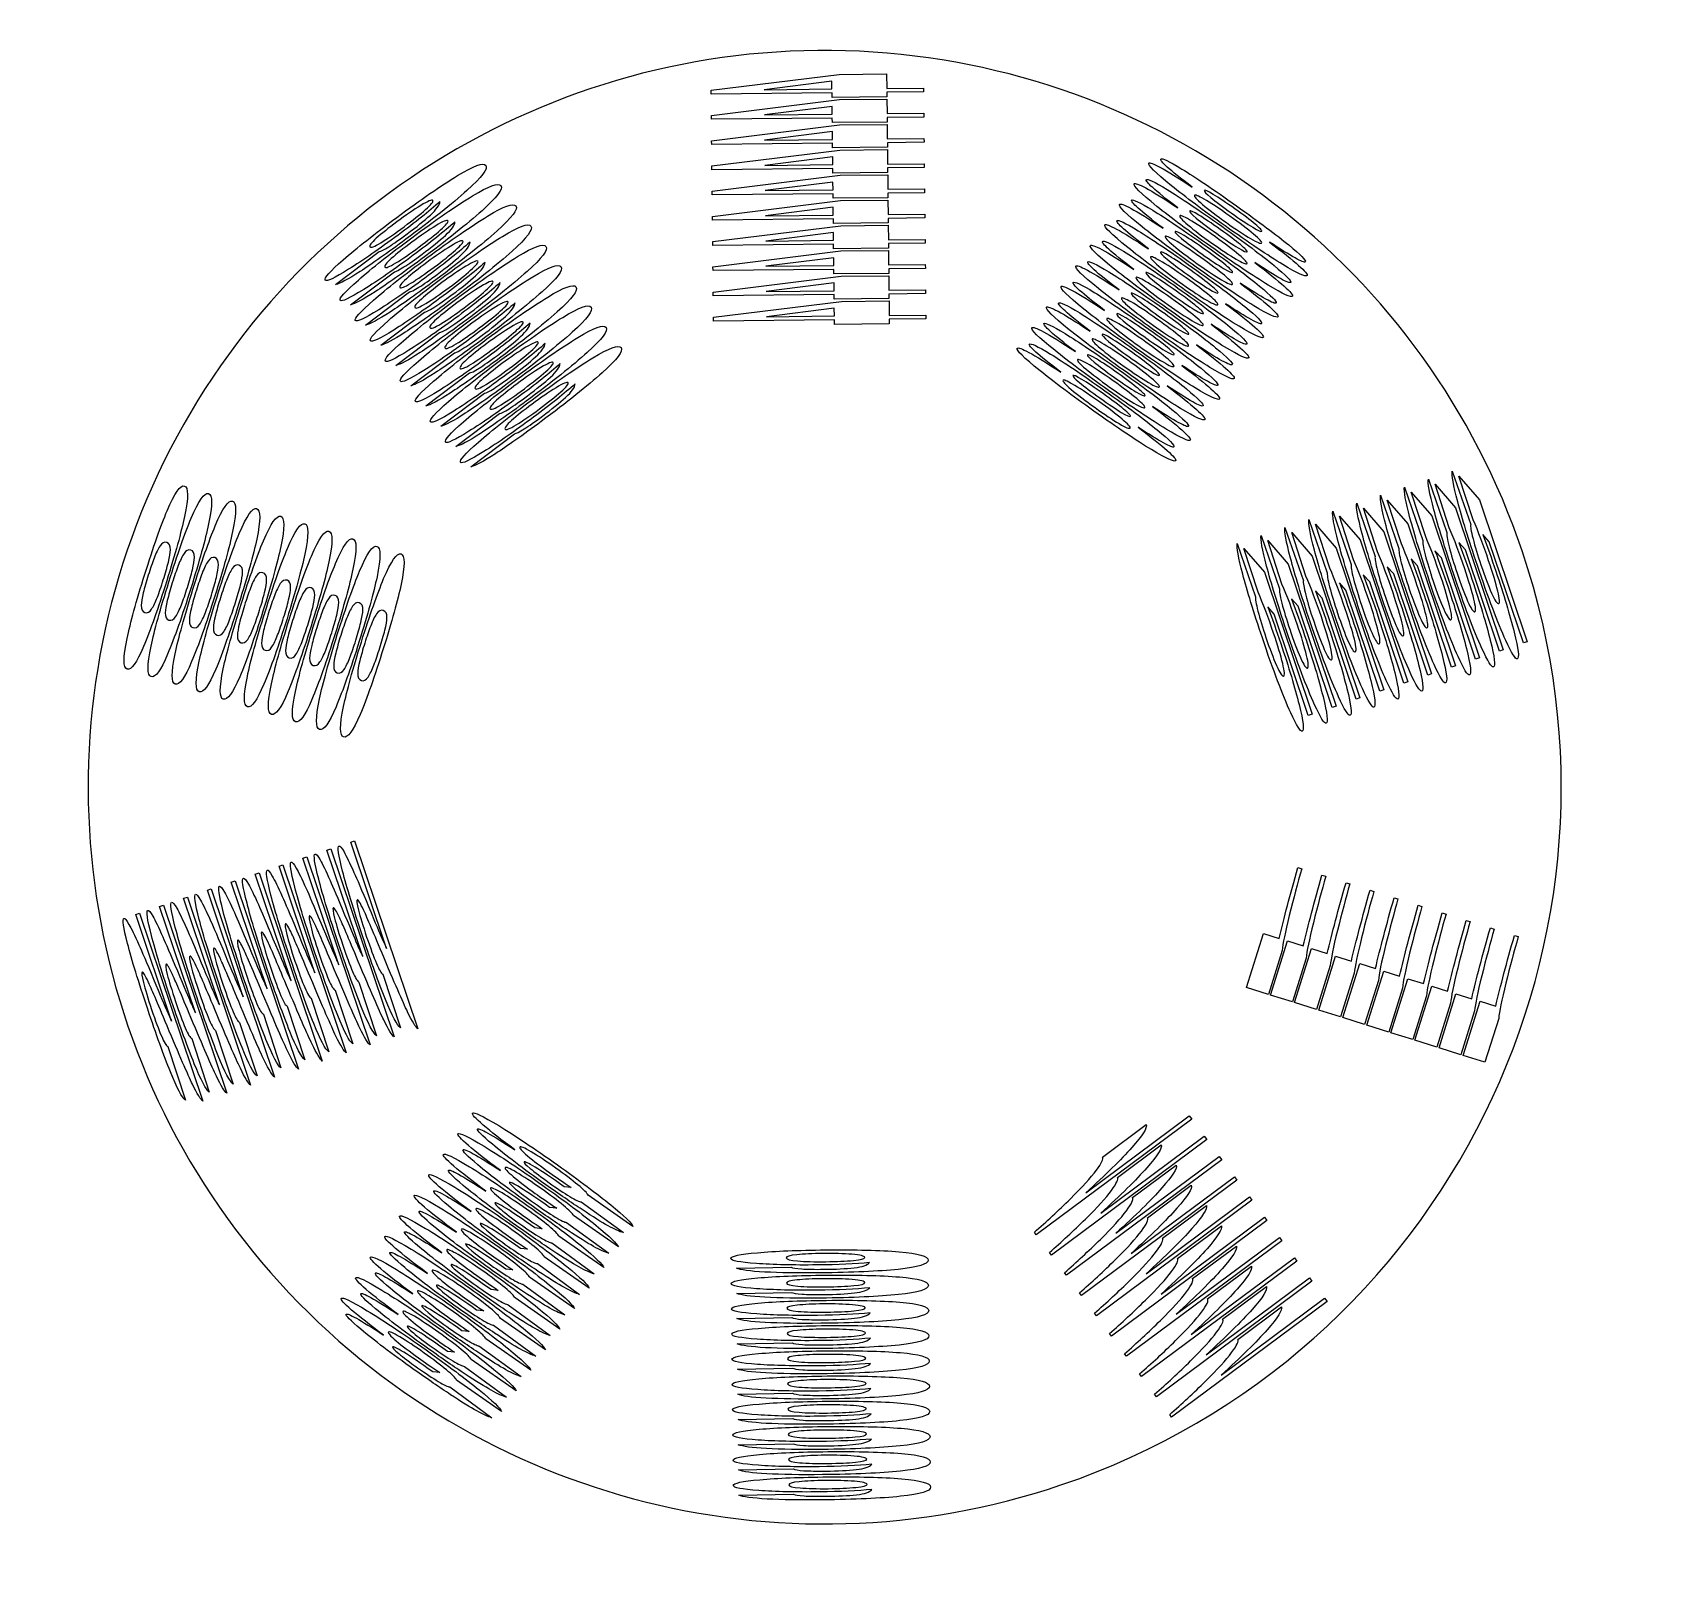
# Model space of a CAD drawing. Extents: x 4.7 to 101.2, y 199.7 to 292.
import ezdxf

# ---------------------------------------------------------------- set-up
doc = ezdxf.new("R2010")
doc.units = 0
doc.layers.add('Ebene_1', color=7, linetype='CONTINUOUS')

msp = doc.modelspace()

# ---------------------------------------------------------------- linework, layer by layer
at = {"layer": 'Ebene_1', "color": 7}
for points in [[(52.344341, 288.079242), (52.341474, 288.352924), (45.140023, 288.277473), (45.137632, 288.505689), (52.76212, 289.44938), (55.594695, 289.479057), (55.603734, 288.616276), (57.788172, 288.639162), (57.790573, 288.410015), (55.606135, 288.387129), (55.609003, 288.113447)], [(52.344341, 288.079242), (52.341474, 288.352924), (45.140023, 288.277473), (45.137632, 288.505689), (52.76212, 289.44938), (55.594695, 289.479057), (55.603734, 288.616276), (57.788172, 288.639162), (57.790573, 288.410015), (55.606135, 288.387129), (55.609003, 288.113447)], [(52.339073, 288.582071), (52.334203, 289.046861), (48.294261, 288.539692)], [(52.339073, 288.582071), (52.334203, 289.046861), (48.294261, 288.539692)], [(52.36008, 286.577073), (52.357212, 286.850754), (45.155762, 286.775303), (45.153371, 287.00352), (52.777859, 287.94721), (55.610433, 287.976887), (55.619473, 287.114106), (57.803911, 287.136993), (57.806312, 286.907846), (55.621874, 286.884959), (55.624741, 286.611277)], [(52.354811, 287.079901), (52.349942, 287.544691), (48.31, 287.037523)], [(52.375818, 285.074903), (52.372951, 285.348585), (45.171501, 285.273133), (45.169109, 285.50135), (52.793597, 286.44504), (55.626172, 286.474718), (55.635212, 285.611936), (57.819649, 285.634823), (57.82205, 285.405676), (55.637612, 285.382789), (55.64048, 285.109108)], [(52.37055, 285.577732), (52.36568, 286.042521), (48.325738, 285.535353)], [(52.391557, 283.57272), (52.38869, 283.846401), (45.187239, 283.77095), (45.184848, 283.999167), (52.809336, 284.942857), (55.641911, 284.972534), (55.65095, 284.109753), (57.835388, 284.13264), (57.837789, 283.903493), (55.653351, 283.880606), (55.656219, 283.606924)], [(52.386289, 284.075548), (52.381419, 284.540338), (48.341477, 284.03317)], [(52.407296, 282.07055), (52.404428, 282.344232), (45.202978, 282.26878), (45.200587, 282.496997), (52.825074, 283.440687), (55.657649, 283.470365), (55.666689, 282.607583), (57.851127, 282.63047), (57.853527, 282.401323), (55.66909, 282.378436), (55.671957, 282.104755)], [(52.402027, 282.573379), (52.397158, 283.038169), (48.357216, 282.531)], [(28.556459, 281.937386)], [(28.556459, 281.937386)], [(52.423034, 280.56838), (52.420167, 280.842062), (45.218716, 280.766611), (45.216325, 280.994828), (52.840813, 281.938518), (55.673388, 281.968195), (55.682427, 281.105414), (57.866865, 281.1283), (57.869266, 280.899153), (55.684828, 280.876267), (55.687696, 280.602585)], [(73.806387, 282.732845)], [(73.806387, 282.732845)], [(73.937274, 282.253966)], [(73.937274, 282.253966)], [(74.523325, 282.539868)], [(74.523325, 282.539868)], [(52.417766, 281.071209), (52.412896, 281.535999), (48.372954, 281.028831)], [(72.936162, 281.508306)], [(73.06705, 281.029427)], [(73.653101, 281.315328)], [(29.452151, 280.731352)], [(52.438773, 279.066211), (52.435905, 279.339892), (45.234455, 279.264441), (45.232064, 279.492658), (52.856552, 280.436348), (55.689127, 280.466025), (55.698166, 279.603244), (57.882604, 279.626131), (57.885005, 279.396984), (55.700567, 279.374097), (55.703434, 279.100415)], [(52.433504, 279.569039), (52.428635, 280.033829), (48.388693, 279.526661)], [(72.065937, 280.283766)], [(72.782876, 280.090789)], [(30.347843, 279.525317)], [(71.195713, 279.059227)], [(72.196825, 279.804887)], [(31.243535, 278.319283)], [(52.454511, 277.564041), (52.451644, 277.837723), (45.250194, 277.762271), (45.247802, 277.990488), (52.87229, 278.934178), (55.704865, 278.963856), (55.713905, 278.101074), (57.898342, 278.123961), (57.900743, 277.894814), (55.716305, 277.871927), (55.719173, 277.598246)], [(52.449243, 278.06687), (52.444373, 278.53166), (48.404431, 278.024491)], [(71.3266, 278.580348)], [(71.912651, 278.86625)], [(32.139226, 277.113248)], [(52.47025, 276.061858), (52.467383, 276.335539), (45.265932, 276.260088), (45.263541, 276.488305), (52.888029, 277.431995), (55.720604, 277.461672), (55.729643, 276.598891), (57.914081, 276.621778), (57.916482, 276.392631), (55.732044, 276.369744), (55.734912, 276.096062)], [(70.325488, 277.834687)], [(70.456376, 277.355808)], [(71.042426, 277.64171)], [(22.761522, 276.936381)], [(22.761522, 276.936381)], [(52.464982, 276.564686), (52.460112, 277.029476), (48.42017, 276.522308)], [(69.455263, 276.610148)], [(69.586151, 276.131269)], [(70.172202, 276.417171)], [(23.657214, 275.730347)], [(33.034918, 275.907213)], [(52.485989, 274.559688), (52.483121, 274.83337), (45.281671, 274.757918), (45.27928, 274.986135), (52.903767, 275.929825), (55.736342, 275.959503), (55.745382, 275.096721), (57.92982, 275.119608), (57.93222, 274.890461), (55.747783, 274.867574), (55.75065, 274.593893)], [(52.48072, 275.062517), (52.475851, 275.527307), (48.435909, 275.020138)], [(68.585038, 275.385608)], [(69.301977, 275.192631)], [(24.552906, 274.524312)], [(33.93061, 274.701179)], [(68.715926, 274.906729)], [(25.448598, 273.318277)], [(34.826302, 273.495144)], [(67.714814, 274.161069)], [(67.845701, 273.68219)], [(68.431752, 273.968092)], [(35.721994, 272.28911)], [(66.844589, 272.936529)], [(66.975477, 272.45765)], [(67.561527, 272.743552)], [(26.34429, 272.112243)], [(65.974364, 271.71199)], [(66.691303, 271.519013)], [(27.239982, 270.906208)], [(36.617686, 271.083075)], [(66.105252, 271.233111)], [(28.135674, 269.700174)], [(29.031366, 268.494139)], [(29.927057, 267.288105)], [(30.822749, 266.08207)], [(89.296504, 265.824207)], [(86.44892, 264.865868)], [(87.872712, 265.345037)], [(83.601336, 263.907528)], [(85.025128, 264.386698)], [(80.753751, 262.949188)], [(82.177543, 263.428358)], [(77.906167, 261.990848)], [(79.329959, 262.470018)], [(76.482375, 261.511679)], [(93.459011, 261.071081)], [(11.396977, 259.68638)], [(11.396977, 259.68638)], [(11.599813, 259.622817)], [(11.599813, 259.622817)], [(12.830491, 259.237157)], [(13.033327, 259.173594)], [(14.264005, 258.787934)], [(14.466841, 258.724371)], [(15.697519, 258.33871)], [(15.900355, 258.275147)], [(17.131033, 257.889487)], [(17.333868, 257.825924)], [(18.564546, 257.440264)], [(18.767382, 257.376701)], [(19.99806, 256.991041)], [(20.200896, 256.927478)], [(21.431574, 256.541817)], [(21.63441, 256.478254)], [(22.865088, 256.092594)], [(23.067924, 256.029031)], [(24.298602, 255.643371)], [(24.501437, 255.579808)], [(40.481986, 220.838327)], [(39.61176, 219.613789)], [(38.741535, 218.38925)], [(46.647101, 218.348571)], [(54.286784, 218.987856)], [(54.302522, 217.485686)], [(37.87131, 217.164711)], [(46.662839, 216.846401)], [(37.001084, 215.940173)], [(46.678577, 215.344231)], [(54.31826, 215.983515)], [(36.130859, 214.715634)], [(54.333998, 214.481345)], [(35.260633, 213.491096)], [(46.694314, 213.84206)], [(54.349735, 212.979175)], [(34.390408, 212.266557)], [(46.710052, 212.33989)], [(54.365473, 211.477004)], [(33.520183, 211.042019)], [(46.72579, 210.83772)], [(32.649957, 209.81748)], [(54.381211, 209.974834)], [(46.741527, 209.335549)], [(46.757265, 207.833379)], [(54.396948, 208.472664)], [(54.412686, 206.970493)], [(46.773003, 206.331209)], [(46.78874, 204.829038)], [(46.78874, 204.829038)], [(54.428424, 205.468323)], [(54.428424, 205.468323)]]:
    msp.add_lwpolyline(points, close=True, dxfattribs=at)
for points in [[(22.761527, 276.936375), (25.366283, 278.904946)], [(22.761527, 276.936375), (25.366283, 278.904946)], [(23.657219, 275.73034), (26.261975, 277.698912)], [(24.552911, 274.524306), (27.157667, 276.492877)], [(25.448602, 273.318271), (28.053359, 275.286843)], [(26.344294, 272.112237), (28.949051, 274.080808)], [(27.239986, 270.906202), (29.844743, 272.874774)], [(28.135678, 269.700168), (30.740435, 271.668739)], [(29.03137, 268.494133), (31.636126, 270.462704)], [(29.927062, 267.288099), (32.531818, 269.25667)], [(30.822754, 266.082064), (33.42751, 268.050635)], [(89.296504, 265.824207), (89.296486, 265.824201), (90.394014, 262.647464)], [(89.296486, 265.824201), (90.394014, 262.647464)], [(90.539799, 262.924488), (89.69593, 265.528034), (90.918626, 264.115812), (93.763271, 255.663312), (93.531851, 255.585429), (91.502696, 261.614806), (91.115141, 262.041618)], [(90.539799, 262.924488), (89.69593, 265.528034), (90.918626, 264.115812), (93.763271, 255.663312), (93.531851, 255.585429), (91.502696, 261.614806), (91.115141, 262.041618)], [(86.448902, 264.865862), (87.54643, 261.689124)], [(87.692214, 261.966149), (86.848345, 264.569694), (88.071041, 263.157472), (90.915686, 254.704972), (90.684267, 254.627089), (88.655111, 260.656466), (88.267557, 261.083278)], [(87.872694, 265.345031), (88.970222, 262.168294)], [(89.116007, 262.445319), (88.272137, 265.048864), (89.494833, 263.636642), (92.339479, 255.184142), (92.108059, 255.106259), (90.078904, 261.135636), (89.691349, 261.562448)], [(83.601318, 263.907522), (84.698845, 260.730784)], [(84.84463, 261.007809), (84.000761, 263.611355), (85.223457, 262.199133), (88.068102, 253.746632), (87.836682, 253.668749), (85.807527, 259.698126), (85.419973, 260.124938)], [(85.02511, 264.386692), (86.122638, 261.209954)], [(86.268422, 261.486979), (85.424553, 264.090524), (86.647249, 262.678302), (89.491894, 254.225802), (89.260475, 254.147919), (87.231319, 260.177296), (86.843765, 260.604108)], [(80.753733, 262.949182), (81.851261, 259.772445)], [(81.997046, 260.049469), (81.153176, 262.653015), (82.375872, 261.240793), (85.220518, 252.788292), (84.989098, 252.710409), (82.959943, 258.739786), (82.572388, 259.166598)], [(82.177525, 263.428352), (83.275053, 260.251614)], [(83.420838, 260.528639), (82.576969, 263.132185), (83.799665, 261.719963), (86.64431, 253.267462), (86.41289, 253.189579), (84.383735, 259.218956), (83.99618, 259.645768)], [(77.906149, 261.990842), (79.003677, 258.814105)], [(79.149461, 259.091129), (78.305592, 261.694675), (79.528288, 260.282453), (82.372933, 251.829953), (82.141514, 251.75207), (80.112358, 257.781447), (79.724804, 258.208259)], [(79.329941, 262.470012), (80.427469, 259.293275)], [(80.573253, 259.570299), (79.729384, 262.173845), (80.95208, 260.761623), (83.796725, 252.309123), (83.565306, 252.23124), (81.53615, 258.260617), (81.148596, 258.687429)], [(76.482357, 261.511673), (77.579884, 258.334935)], [(77.725669, 258.61196), (76.8818, 261.215505), (78.104496, 259.803283), (80.949141, 251.350783), (80.717721, 251.2729), (78.688566, 257.302277), (78.301012, 257.729089)], [(22.242403, 243.251405), (22.471909, 243.328644), (26.243059, 232.123099)], [(23.666184, 243.730569), (23.895689, 243.807808), (27.66684, 232.602263)], [(25.802543, 237.382644), (23.666184, 243.730569)], [(19.394816, 242.293069), (19.624322, 242.370308), (23.395472, 231.164763)], [(20.81861, 242.772237), (21.048115, 242.849476), (24.819266, 231.643931)], [(22.954969, 236.424312), (20.81861, 242.772237)], [(24.378763, 236.90348), (22.242403, 243.251405)], [(16.547242, 241.334737), (16.776748, 241.411976), (20.547898, 230.206431)], [(17.971036, 241.813905), (18.200541, 241.891144), (21.971692, 230.685599)], [(20.107395, 235.46598), (17.971036, 241.813905)], [(21.531176, 235.945144), (19.394816, 242.293069)], [(80.099793, 242.207855), (80.32555, 242.137109)], [(81.533306, 241.758631), (81.759063, 241.687885)], [(13.699668, 240.376405), (13.929174, 240.453644), (17.700324, 229.2481)], [(15.836028, 234.02848), (13.699668, 240.376405)], [(15.123462, 240.855574), (15.352967, 240.932812), (19.124118, 229.727268)], [(17.259821, 234.507648), (15.123462, 240.855574)], [(18.683602, 234.986812), (16.547242, 241.334737)], [(82.966832, 241.309403), (83.192589, 241.238657)], [(84.400345, 240.860179), (84.626102, 240.789433)], [(85.833858, 240.410955), (86.059615, 240.340209)], [(10.852094, 239.418074), (11.0816, 239.495312), (14.85275, 228.289768)], [(12.988454, 233.070148), (10.852094, 239.418074), (11.0816, 239.495312), (14.85275, 228.289768)], [(12.988454, 233.070148), (10.852094, 239.418074)], [(12.275888, 239.897242), (12.505393, 239.97448), (16.276543, 228.768936)], [(14.412247, 233.549316), (12.275888, 239.897242)], [(87.267371, 239.961731), (87.493128, 239.890985)], [(88.700884, 239.512507), (88.926641, 239.441761)], [(90.13441, 239.063279), (90.360167, 238.992533)], [(91.567923, 238.614056), (91.79368, 238.543309)], [(77.039285, 235.066286), (78.047885, 238.284817), (78.985441, 237.991012)], [(78.472797, 234.617062), (79.481397, 237.835593), (80.418954, 237.541788)], [(93.001436, 238.164832), (93.227192, 238.094086)], [(93.001436, 238.164832), (93.227192, 238.094086)], [(79.160845, 237.269378), (78.342479, 234.6579), (77.039285, 235.066286)], [(80.594358, 236.820154), (79.775992, 234.208676), (78.472797, 234.617062)], [(79.906323, 234.167834), (80.914923, 237.386365), (81.85248, 237.09256)], [(81.339836, 233.71861), (82.348436, 236.937141), (83.285993, 236.643337)], [(25.58038, 235.864122), (26.627769, 232.670503)], [(82.027884, 236.370926), (81.209518, 233.759448), (79.906323, 234.167834)], [(83.461397, 235.921702), (82.643031, 233.310224), (81.339836, 233.71861)], [(82.773349, 233.269386), (83.781949, 236.487917), (84.719505, 236.194113)], [(84.206862, 232.820162), (85.215462, 236.038693), (86.153018, 235.744889)], [(85.640375, 232.370938), (86.648975, 235.589469), (87.586531, 235.295665)], [(22.732806, 234.90579), (23.780195, 231.712171)], [(24.1566, 235.384958), (25.203989, 232.191339)], [(84.89491, 235.472478), (84.076544, 232.861), (82.773349, 233.269386)], [(86.328423, 235.023254), (85.510057, 232.411777), (84.206862, 232.820162)], [(87.073901, 231.92171), (88.082501, 235.140241), (89.020057, 234.846437)], [(88.507414, 231.472486), (89.516014, 234.691018), (90.45357, 234.397213)], [(19.885232, 233.947458), (20.932621, 230.753839)], [(21.309013, 234.426622), (22.356402, 231.233003)], [(87.761936, 234.57403), (86.94357, 231.962553), (85.640375, 232.370938)], [(89.195462, 234.124802), (88.377096, 231.513325), (87.073901, 231.92171)], [(90.628975, 233.675578), (89.810609, 231.064101), (88.507414, 231.472486)], [(89.940927, 231.023263), (90.949527, 234.241794), (91.887083, 233.947989)], [(92.062488, 233.226354), (91.244122, 230.614877), (89.940927, 231.023263), (90.949527, 234.241794), (91.887083, 233.947989)], [(17.037658, 232.989126), (18.085047, 229.795507)], [(18.461439, 233.46829), (19.508828, 230.274671)], [(92.062488, 233.226354), (91.244122, 230.614877), (89.940927, 231.023263)], [(14.190084, 232.030794), (15.237473, 228.837175)], [(15.613865, 232.509958), (16.661254, 229.316339)], [(12.766291, 231.551626), (13.813679, 228.358007)], [(12.766291, 231.551626), (13.813679, 228.358007)], [(73.626475, 227.411919), (73.773449, 227.214021), (64.512963, 220.336488), (64.398085, 220.491169)], [(67.468879, 222.838825), (73.626475, 227.411919)], [(68.449392, 224.961111), (71.06083, 226.900561)], [(74.522167, 226.205884), (74.669141, 226.007987), (65.408655, 219.130454), (65.293777, 219.285135)], [(68.36457, 221.63279), (74.522167, 226.205884)], [(75.417859, 224.99985), (75.564833, 224.801952), (66.304346, 217.924419), (66.189469, 218.0791)], [(69.260262, 220.426756), (75.417859, 224.99985)], [(69.345084, 223.755076), (71.956522, 225.694526)], [(70.240776, 222.549042), (72.852214, 224.488492)], [(36.806173, 223.146148), (36.381846, 223.191402)], [(76.313551, 223.793815), (76.460525, 223.595918), (67.200038, 216.718385), (67.085161, 216.873066)], [(70.155954, 219.220721), (76.313551, 223.793815)], [(71.136468, 221.343007), (73.747906, 223.282457)], [(37.395757, 222.297387), (39.906594, 220.463803)], [(40.481991, 220.838337), (37.80326, 222.705041)], [(77.209243, 222.587781), (77.356217, 222.389883), (68.09573, 215.51235), (67.980852, 215.667031)], [(71.051646, 218.014687), (77.209243, 222.587781)], [(72.03216, 220.136972), (74.643598, 222.076422)], [(35.935948, 221.921609), (35.511621, 221.966864)], [(36.525531, 221.072848), (39.036369, 219.239265)], [(39.611766, 219.613798), (36.933035, 221.480502)], [(78.104943, 221.381735), (78.251917, 221.183838), (68.99143, 214.306305), (68.876552, 214.460986)], [(71.947346, 216.808641), (78.104943, 221.381735)], [(35.065722, 220.697071), (34.641395, 220.742325)], [(38.741541, 218.38926), (36.06281, 220.255964)], [(79.000635, 220.175701), (79.147608, 219.977803), (69.887122, 213.10027), (69.772244, 213.254951)], [(72.843038, 215.602607), (79.000635, 220.175701)], [(72.92786, 218.930927), (75.539298, 220.870377)], [(34.195497, 219.472532), (33.77117, 219.517786)], [(35.655306, 219.84831), (38.166143, 218.014726)], [(73.823552, 217.724892), (76.434989, 219.664342)], [(33.325272, 218.247994), (32.900945, 218.293248)], [(34.78508, 218.623771), (37.295918, 216.790187)], [(37.871315, 217.164721), (35.192584, 219.031425)], [(46.647101, 218.34856), (49.911473, 218.410133)], [(79.896327, 218.969666), (80.0433, 218.771768), (70.782814, 211.894235), (70.667936, 212.048916)], [(73.73873, 214.396572), (79.896327, 218.969666)], [(74.719243, 216.518858), (77.330681, 218.458308)], [(33.914855, 217.399233), (36.425693, 215.565649)], [(37.00109, 215.940183), (34.322359, 217.806887)], [(80.792019, 217.763632), (80.938992, 217.565734), (71.678506, 210.688201), (71.563628, 210.842882)], [(74.634422, 213.190537), (80.792019, 217.763632)], [(75.614935, 215.312823), (78.226373, 217.252273)], [(32.455046, 217.023455), (32.030719, 217.068709)], [(36.130865, 214.715644), (33.452134, 216.582348)], [(46.662839, 216.84639), (49.927211, 216.907962)], [(81.68771, 216.557597), (81.834684, 216.359699), (72.574198, 209.482166), (72.45932, 209.636847)], [(75.530114, 211.984503), (81.68771, 216.557597), (81.834684, 216.359699), (72.574198, 209.482166), (72.45932, 209.636847)], [(75.530114, 211.984503), (81.68771, 216.557597)], [(31.584821, 215.798916), (31.160494, 215.844171)], [(35.260639, 213.491105), (32.581908, 215.357809)], [(33.04463, 216.174694), (35.555467, 214.34111)], [(46.678577, 215.344219), (49.942948, 215.405792)], [(76.510627, 214.106789), (79.122065, 216.046239)], [(76.510627, 214.106789), (79.122065, 216.046239)], [(30.714596, 214.574378), (30.290268, 214.619632)], [(32.174404, 214.950155), (34.685242, 213.116572)], [(29.84437, 213.349839), (29.420043, 213.395093)], [(31.304179, 213.725617), (33.815016, 211.892033)], [(34.390414, 212.266567), (31.711683, 214.133271)], [(46.694314, 213.842049), (49.958686, 213.903622)], [(30.433954, 212.501078), (32.944791, 210.667495)], [(33.520188, 211.042028), (30.841457, 212.908732)], [(46.710052, 212.339879), (49.974424, 212.401452)], [(28.974145, 212.125301), (28.549818, 212.170555)], [(28.974145, 212.125301), (28.549818, 212.170555)], [(32.649963, 209.81749), (29.971232, 211.684194)], [(32.649957, 209.81748), (32.649963, 209.81749), (29.971232, 211.684194)], [(29.563728, 211.27654), (32.074566, 209.442956)], [(29.563728, 211.27654), (32.074566, 209.442956)], [(46.72579, 210.837708), (49.990161, 210.899281)], [(46.741528, 209.335538), (50.005899, 209.397111)], [(46.757265, 207.833368), (50.021637, 207.894941)], [(46.773003, 206.331197), (50.037375, 206.39277)], [(46.788741, 204.829027), (50.053112, 204.8906)], [(46.788741, 204.829027), (50.053112, 204.8906)]]:
    msp.add_lwpolyline(points, dxfattribs=at)
for points in [[(54.79817, 290.778327), (37.08934, 291.951105), (20.417771, 282.340861), (12.55739, 266.428838)], [(93.459011, 261.071081), (87.765641, 277.880709), (72.507, 289.60555), (54.79817, 290.778327)], [(30.02582, 283.421576), (31.00681, 284.019915), (31.568874, 284.222717), (31.712014, 284.029981)], [(30.02582, 283.421576), (31.00681, 284.019915), (31.568874, 284.222717), (31.712014, 284.029981)], [(31.712014, 284.029981), (31.857691, 283.83383), (31.484177, 283.336882), (30.591474, 282.539137)], [(31.712014, 284.029981), (31.857691, 283.83383), (31.484177, 283.336882), (30.591474, 282.539137)], [(72.569366, 282.815607), (71.588951, 283.604803), (71.136768, 284.052906), (71.212816, 284.159918)], [(72.569366, 282.815607), (71.588951, 283.604803), (71.136768, 284.052906), (71.212816, 284.159918)], [(71.212816, 284.159918), (71.254714, 284.218874), (71.485511, 284.136131), (71.905207, 283.911689)], [(71.212816, 284.159918), (71.254714, 284.218874), (71.485511, 284.136131), (71.905207, 283.911689)], [(72.317253, 283.932028), (72.026154, 284.199295), (71.897504, 284.356709), (71.931304, 284.404271)], [(72.317253, 283.932028), (72.026154, 284.199295), (71.897504, 284.356709), (71.931304, 284.404271)], [(71.905207, 283.911689), (72.325258, 283.687739), (72.958985, 283.294791), (73.806387, 282.732845)], [(71.905207, 283.911689), (72.325258, 283.687739), (72.958985, 283.294791), (73.806387, 282.732845)], [(71.931304, 284.404271), (71.989044, 284.485519), (72.408548, 284.288429), (73.189817, 283.812999)], [(71.931304, 284.404271), (71.989044, 284.485519), (72.408548, 284.288429), (73.189817, 283.812999)], [(73.806387, 282.732845), (73.111601, 283.260896), (72.615223, 283.660623), (72.317253, 283.932028)], [(73.806387, 282.732845), (73.111601, 283.260896), (72.615223, 283.660623), (72.317253, 283.932028)], [(26.404901, 280.928865), (27.837495, 281.992817), (29.044468, 282.82372), (30.02582, 283.421576)], [(26.404901, 280.928865), (27.837495, 281.992817), (29.044468, 282.82372), (30.02582, 283.421576)], [(30.921512, 282.215541), (31.902502, 282.81388), (32.464566, 283.016682), (32.607706, 282.823947)], [(71.699142, 281.591068), (70.718727, 282.380263), (70.266543, 282.828367), (70.342591, 282.935378)], [(70.342591, 282.935378), (70.384489, 282.994334), (70.615286, 282.911591), (71.034983, 282.687149)], [(71.447028, 282.707489), (71.155929, 282.974755), (71.02728, 283.13217), (71.06108, 283.179732)], [(71.06108, 283.179732), (71.118819, 283.26098), (71.538324, 283.063889), (72.319592, 282.588459)], [(73.189817, 283.812999), (73.977606, 283.332936), (75.059651, 282.603866), (76.435955, 281.62579)], [(73.189817, 283.812999), (73.977606, 283.332936), (75.059651, 282.603866), (76.435955, 281.62579)], [(30.591474, 282.539137), (29.698774, 281.741392), (28.484732, 280.772374), (26.949348, 279.632083)], [(30.591474, 282.539137), (29.698774, 281.741392), (28.484732, 280.772374), (26.949348, 279.632083)], [(27.300593, 279.722831), (28.733186, 280.786782), (29.94016, 281.617686), (30.921512, 282.215541)], [(28.556459, 281.937386), (28.507174, 282.003747), (28.266581, 281.904935), (27.834678, 281.640949)], [(28.556459, 281.937386), (28.507174, 282.003747), (28.266581, 281.904935), (27.834678, 281.640949)], [(28.119018, 281.399016), (28.455579, 281.697427), (28.601393, 281.876883), (28.556459, 281.937386)], [(28.119018, 281.399016), (28.455579, 281.697427), (28.601393, 281.876883), (28.556459, 281.937386)], [(32.607706, 282.823947), (32.753383, 282.627795), (32.379869, 282.130847), (31.487166, 281.333103)], [(70.576804, 281.482949), (70.285704, 281.750216), (70.157055, 281.90763), (70.190855, 281.955192)], [(70.190855, 281.955192), (70.248595, 282.03644), (70.668099, 281.83935), (71.449368, 281.36392)], [(71.034983, 282.687149), (71.455034, 282.4632), (72.08876, 282.070252), (72.936162, 281.508306)], [(72.936162, 281.508306), (72.241377, 282.036356), (71.744999, 282.436084), (71.447028, 282.707489)], [(72.319592, 282.588459), (73.107381, 282.108397), (74.189427, 281.379327), (75.56573, 280.40125)], [(75.772035, 280.422181), (74.467483, 281.349267), (73.399927, 282.147076), (72.569366, 282.815607)], [(75.772035, 280.422181), (74.467483, 281.349267), (73.399927, 282.147076), (72.569366, 282.815607)], [(73.937274, 282.253966), (73.896434, 282.196497), (74.056993, 282.014916), (74.418953, 281.709223)], [(73.937274, 282.253966), (73.896434, 282.196497), (74.056993, 282.014916), (74.418953, 281.709223)], [(74.50781, 282.020755), (74.156676, 282.21735), (73.966497, 282.295087), (73.937274, 282.253966)], [(74.50781, 282.020755), (74.156676, 282.21735), (73.966497, 282.295087), (73.937274, 282.253966)], [(74.523325, 282.539868), (74.493752, 282.498254), (74.623976, 282.356871), (74.913998, 282.115719)], [(74.523325, 282.539868), (74.493752, 282.498254), (74.623976, 282.356871), (74.913998, 282.115719)], [(76.052064, 281.00273), (75.380219, 281.480179), (74.865468, 281.819521), (74.50781, 282.020755)], [(76.052064, 281.00273), (75.380219, 281.480179), (74.865468, 281.819521), (74.50781, 282.020755)], [(75.060036, 282.300497), (74.730043, 282.499217), (74.55114, 282.579007), (74.523325, 282.539868)], [(75.060036, 282.300497), (74.730043, 282.499217), (74.55114, 282.579007), (74.523325, 282.539868)], [(74.913998, 282.115719), (75.210544, 281.869935), (75.616465, 281.563943), (76.131763, 281.197745)], [(74.913998, 282.115719), (75.210544, 281.869935), (75.616465, 281.563943), (76.131763, 281.197745)], [(76.347539, 281.439209), (75.819194, 281.81468), (75.390027, 282.101776), (75.060036, 282.300497)], [(76.347539, 281.439209), (75.819194, 281.81468), (75.390027, 282.101776), (75.060036, 282.300497)], [(23.222304, 278.409655), (24.027074, 279.111054), (25.08794, 279.950791), (26.404901, 280.928865)], [(23.222304, 278.409655), (24.027074, 279.111054), (25.08794, 279.950791), (26.404901, 280.928865)], [(27.834678, 281.640949), (27.4092, 281.381738), (26.933069, 281.056518), (26.406286, 280.665289)], [(27.834678, 281.640949), (27.4092, 281.381738), (26.933069, 281.056518), (26.406286, 280.665289)], [(28.979452, 281.871119), (28.343063, 281.305368), (27.514144, 280.64319), (26.492697, 279.884587)], [(28.979452, 281.871119), (28.343063, 281.305368), (27.514144, 280.64319), (26.492697, 279.884587)], [(26.843268, 280.378871), (27.363628, 280.76533), (27.788878, 281.105378), (28.119018, 281.399016)], [(26.843268, 280.378871), (27.363628, 280.76533), (27.788878, 281.105378), (28.119018, 281.399016)], [(27.025603, 279.952176), (27.584507, 280.36726), (28.045402, 280.739838), (28.408287, 281.069909)], [(27.025603, 279.952176), (27.584507, 280.36726), (28.045402, 280.739838), (28.408287, 281.069909)], [(31.487166, 281.333103), (30.594466, 280.535358), (29.380424, 279.56634), (27.84504, 278.426048)], [(28.196285, 278.516796), (29.628878, 279.580748), (30.835851, 280.411651), (31.817204, 281.009507)], [(28.408287, 281.069909), (28.771176, 281.399981), (28.961564, 281.667051), (28.979452, 281.871119)], [(28.408287, 281.069909), (28.771176, 281.399981), (28.961564, 281.667051), (28.979452, 281.871119)], [(31.817204, 281.009507), (32.798194, 281.607846), (33.360258, 281.810647), (33.503398, 281.617912)], [(33.503398, 281.617912), (33.649075, 281.421761), (33.275561, 280.924813), (32.382857, 280.127068)], [(70.828917, 280.366528), (69.848502, 281.155724), (69.396318, 281.603827), (69.472366, 281.710839)], [(69.472366, 281.710839), (69.514264, 281.769795), (69.745061, 281.687052), (70.164758, 281.46261)], [(70.164758, 281.46261), (70.584809, 281.23866), (71.218535, 280.845712), (72.065937, 280.283766)], [(72.065937, 280.283766), (71.371152, 280.811817), (70.874774, 281.211544), (70.576804, 281.482949)], [(71.449368, 281.36392), (72.237156, 280.883857), (73.319202, 280.154787), (74.695505, 279.176711)], [(74.901811, 279.197642), (73.597259, 280.124728), (72.529702, 280.922536), (71.699142, 281.591068)], [(73.06705, 281.029427), (73.026209, 280.971957), (73.186768, 280.790376), (73.548728, 280.484683)], [(73.637586, 280.796216), (73.286451, 280.992811), (73.096273, 281.070548), (73.06705, 281.029427)], [(73.653101, 281.315328), (73.623527, 281.273714), (73.753752, 281.132331), (74.043773, 280.89118)], [(74.189811, 281.075958), (73.859819, 281.274678), (73.680915, 281.354468), (73.653101, 281.315328)], [(75.477314, 280.21467), (74.94897, 280.59014), (74.519802, 280.877236), (74.189811, 281.075958)], [(74.418953, 281.709223), (74.78743, 281.398895), (75.261933, 281.037454), (75.84246, 280.6249)], [(74.418953, 281.709223), (74.78743, 281.398895), (75.261933, 281.037454), (75.84246, 280.6249)], [(77.457062, 279.933799), (77.100924, 280.233865), (76.632591, 280.590175), (76.052064, 281.00273)], [(77.457062, 279.933799), (77.100924, 280.233865), (76.632591, 280.590175), (76.052064, 281.00273)], [(76.131763, 281.197745), (76.653585, 280.826909), (77.079316, 280.541883), (77.408955, 280.342667)], [(76.131763, 281.197745), (76.653585, 280.826909), (77.079316, 280.541883), (77.408955, 280.342667)], [(77.545209, 280.534397), (77.255538, 280.776042), (76.856314, 281.077646), (76.347539, 281.439209)], [(77.545209, 280.534397), (77.255538, 280.776042), (76.856314, 281.077646), (76.347539, 281.439209)], [(76.435955, 281.62579), (77.799214, 280.656983), (78.837066, 279.879538), (79.549509, 279.293454)], [(76.435955, 281.62579), (77.799214, 280.656983), (78.837066, 279.879538), (79.549509, 279.293454)], [(26.406286, 280.665289), (25.905199, 280.293144), (25.49886, 279.967897), (25.18727, 279.689548)], [(26.406286, 280.665289), (25.905199, 280.293144), (25.49886, 279.967897), (25.18727, 279.689548)], [(25.458313, 279.425251), (25.841985, 279.660227), (26.303637, 279.978101), (26.843268, 280.378871)], [(25.458313, 279.425251), (25.841985, 279.660227), (26.303637, 279.978101), (26.843268, 280.378871)], [(28.73037, 280.434915), (28.304892, 280.175704), (27.828761, 279.850484), (27.301977, 279.459254)], [(29.875144, 280.665085), (29.238755, 280.099333), (28.409836, 279.437155), (27.388389, 278.678552)], [(27.73896, 279.172837), (28.25932, 279.559295), (28.68457, 279.899344), (29.014709, 280.192982)], [(29.452151, 280.731352), (29.402866, 280.797713), (29.162273, 280.6989), (28.73037, 280.434915)], [(32.382857, 280.127068), (31.490158, 279.329323), (30.276116, 278.360305), (28.740732, 277.220014)], [(29.014709, 280.192982), (29.351271, 280.491392), (29.497085, 280.670849), (29.452151, 280.731352)], [(29.303978, 279.863875), (29.666868, 280.193946), (29.857256, 280.461016), (29.875144, 280.665085)], [(32.712896, 279.803472), (33.693885, 280.401811), (34.25595, 280.604613), (34.39909, 280.411878)], [(34.39909, 280.411878), (34.544766, 280.215726), (34.171253, 279.718778), (33.278549, 278.921033)], [(69.958692, 279.141989), (68.978277, 279.931184), (68.526094, 280.379288), (68.602142, 280.486299)], [(68.602142, 280.486299), (68.644039, 280.545256), (68.874837, 280.462513), (69.294533, 280.23807)], [(69.706579, 280.25841), (69.41548, 280.525676), (69.28683, 280.683091), (69.32063, 280.730653)], [(69.294533, 280.23807), (69.714584, 280.014121), (70.348311, 279.621173), (71.195713, 279.059227)], [(69.32063, 280.730653), (69.37837, 280.811901), (69.797874, 280.61481), (70.579143, 280.13938)], [(71.195713, 279.059227), (70.500927, 279.587277), (70.004549, 279.987005), (69.706579, 280.25841)], [(70.579143, 280.13938), (71.366931, 279.659318), (72.448977, 278.930248), (73.825281, 277.952171)], [(74.031586, 277.973102), (72.727034, 278.900188), (71.659478, 279.697997), (70.828917, 280.366528)], [(72.782876, 280.090789), (72.753303, 280.049175), (72.883527, 279.907792), (73.173549, 279.66664)], [(73.319586, 279.851419), (72.989594, 280.050138), (72.81069, 280.129928), (72.782876, 280.090789)], [(73.548728, 280.484683), (73.917206, 280.174356), (74.391708, 279.812914), (74.972235, 279.40036)], [(75.18184, 279.77819), (74.509994, 280.25564), (73.995243, 280.594982), (73.637586, 280.796216)], [(74.043773, 280.89118), (74.340319, 280.645395), (74.74624, 280.339404), (75.261538, 279.973205)], [(75.261538, 279.973205), (75.78336, 279.60237), (76.209091, 279.317344), (76.53873, 279.118127)], [(76.674985, 279.309858), (76.385313, 279.551502), (75.986089, 279.853106), (75.477314, 280.21467)], [(75.56573, 280.40125), (76.928989, 279.432444), (77.966841, 278.654998), (78.679285, 278.068914)], [(79.204852, 278.124674), (78.318702, 278.659727), (77.17443, 279.425563), (75.772035, 280.422181)], [(79.204852, 278.124674), (78.318702, 278.659727), (77.17443, 279.425563), (75.772035, 280.422181)], [(75.84246, 280.6249), (76.40994, 280.221617), (76.890493, 279.903225), (77.284119, 279.669722)], [(75.84246, 280.6249), (76.40994, 280.221617), (76.890493, 279.903225), (77.284119, 279.669722)], [(77.408955, 280.342667), (77.738947, 280.143947), (77.918731, 280.065395), (77.948306, 280.107012)], [(77.408955, 280.342667), (77.738947, 280.143947), (77.918731, 280.065395), (77.948306, 280.107012)], [(77.948306, 280.107012), (77.976119, 280.146149), (77.841753, 280.288611), (77.545209, 280.534397)], [(77.948306, 280.107012), (77.976119, 280.146149), (77.841753, 280.288611), (77.545209, 280.534397)], [(26.492697, 279.884587), (25.381312, 279.059188), (24.396797, 278.378359), (23.539152, 277.842099)], [(26.492697, 279.884587), (25.381312, 279.059188), (24.396797, 278.378359), (23.539152, 277.842099)], [(24.117996, 277.20362), (24.922766, 277.90502), (25.983632, 278.744757), (27.300593, 279.722831)], [(26.949348, 279.632083), (25.844387, 278.811455), (24.934936, 278.170475), (24.220997, 277.709143)], [(26.949348, 279.632083), (25.844387, 278.811455), (24.934936, 278.170475), (24.220997, 277.709143)], [(25.18727, 279.689548), (24.88174, 279.416459), (24.754341, 279.245759), (24.805074, 279.177449)], [(25.18727, 279.689548), (24.88174, 279.416459), (24.754341, 279.245759), (24.805074, 279.177449)], [(24.805074, 279.177449), (24.856532, 279.108161), (25.074278, 279.190762), (25.458313, 279.425251)], [(24.805074, 279.177449), (24.856532, 279.108161), (25.074278, 279.190762), (25.458313, 279.425251)], [(25.366283, 278.904946), (25.460596, 278.912155), (25.649911, 279.006195), (25.934228, 279.187068)], [(25.366283, 278.904946), (25.460596, 278.912155), (25.649911, 279.006195), (25.934228, 279.187068)], [(25.934228, 279.187068), (26.218542, 279.367935), (26.582333, 279.62297), (27.025603, 279.952176)], [(25.934228, 279.187068), (26.218542, 279.367935), (26.582333, 279.62297), (27.025603, 279.952176)], [(27.301977, 279.459254), (26.800891, 279.08711), (26.394552, 278.761863), (26.082962, 278.483514)], [(26.354005, 278.219216), (26.737677, 278.454193), (27.199329, 278.772066), (27.73896, 279.172837)], [(27.921295, 278.746141), (28.480199, 279.161226), (28.941094, 279.533803), (29.303978, 279.863875)], [(29.626062, 279.22888), (29.200584, 278.969669), (28.724453, 278.644449), (28.197669, 278.25322)], [(30.770836, 279.45905), (30.134447, 278.893298), (29.305528, 278.231121), (28.284081, 277.472517)], [(29.091977, 277.310762), (30.52457, 278.374713), (31.731543, 279.205617), (32.712896, 279.803472)], [(30.347843, 279.525317), (30.298558, 279.591678), (30.057965, 279.492866), (29.626062, 279.22888)], [(29.910401, 278.986947), (30.246963, 279.285358), (30.392777, 279.464814), (30.347843, 279.525317)], [(30.19967, 278.65784), (30.562559, 278.987912), (30.752948, 279.254982), (30.770836, 279.45905)], [(33.608588, 278.597437), (34.589577, 279.195776), (35.151642, 279.398578), (35.294781, 279.205843)], [(35.294781, 279.205843), (35.440458, 279.009692), (35.066945, 278.512744), (34.174241, 277.714999)], [(69.088468, 277.917449), (68.108052, 278.706645), (67.655869, 279.154748), (67.731917, 279.26176)], [(67.731917, 279.26176), (67.773815, 279.320716), (68.004612, 279.237973), (68.424308, 279.013531)], [(68.836354, 279.03387), (68.545255, 279.301137), (68.416605, 279.458551), (68.450406, 279.506113)], [(68.424308, 279.013531), (68.84436, 278.789581), (69.478086, 278.396633), (70.325488, 277.834687)], [(68.450406, 279.506113), (68.508145, 279.587362), (68.927649, 279.390271), (69.708918, 278.914841)], [(70.325488, 277.834687), (69.630702, 278.362738), (69.134324, 278.762465), (68.836354, 279.03387)], [(73.161361, 276.748563), (71.856809, 277.675649), (70.789253, 278.473457), (69.958692, 279.141989)], [(72.196825, 279.804887), (72.155984, 279.747418), (72.316544, 279.565837), (72.678503, 279.260144)], [(72.767361, 279.571676), (72.416227, 279.768271), (72.226048, 279.846008), (72.196825, 279.804887)], [(72.678503, 279.260144), (73.046981, 278.949816), (73.521483, 278.588375), (74.10201, 278.175821)], [(74.311615, 278.553651), (73.63977, 279.0311), (73.125018, 279.370442), (72.767361, 279.571676)], [(73.173549, 279.66664), (73.470094, 279.420856), (73.876016, 279.114864), (74.391313, 278.748666)], [(74.607089, 278.99013), (74.078745, 279.365601), (73.649577, 279.652697), (73.319586, 279.851419)], [(75.80476, 278.085318), (75.515088, 278.326963), (75.115865, 278.628567), (74.607089, 278.99013)], [(74.695505, 279.176711), (76.058765, 278.207904), (77.096616, 277.430459), (77.80906, 276.844375)], [(78.334628, 276.900135), (77.448478, 277.435188), (76.304205, 278.201023), (74.901811, 279.197642)], [(74.972235, 279.40036), (75.539715, 278.997078), (76.020268, 278.678685), (76.413894, 278.445183)], [(76.586838, 278.70926), (76.230699, 279.009326), (75.762367, 279.365636), (75.18184, 279.77819)], [(76.53873, 279.118127), (76.868723, 278.919408), (77.048506, 278.840856), (77.078081, 278.882472)], [(77.078081, 278.882472), (77.105894, 278.921609), (76.971529, 279.064071), (76.674985, 279.309858)], [(77.284119, 279.669722), (77.678099, 279.436713), (77.895862, 279.349439), (77.937408, 279.4079)], [(77.284119, 279.669722), (77.678099, 279.436713), (77.895862, 279.349439), (77.937408, 279.4079)], [(77.937408, 279.4079), (77.973672, 279.458929), (77.813557, 279.634229), (77.457062, 279.933799)], [(77.937408, 279.4079), (77.973672, 279.458929), (77.813557, 279.634229), (77.457062, 279.933799)], [(79.926677, 278.518764), (79.553158, 278.725304), (79.045911, 279.040671), (78.404936, 279.464865)], [(78.404936, 279.464865), (79.183463, 278.875064), (79.761645, 278.410864), (80.139483, 278.072263)], [(79.926677, 278.518764), (79.553158, 278.725304), (79.045911, 279.040671), (78.404936, 279.464865)], [(78.404936, 279.464865), (79.183463, 278.875064), (79.761645, 278.410864), (80.139483, 278.072263)], [(79.549509, 279.293454), (80.268478, 278.702733), (80.599093, 278.366748), (80.541353, 278.2855)], [(79.549509, 279.293454), (80.268478, 278.702733), (80.599093, 278.366748), (80.541353, 278.2855)], [(22.145453, 277.202224), (22.064644, 277.311032), (22.423594, 277.713509), (23.222304, 278.409655)], [(22.145453, 277.202224), (22.064644, 277.311032), (22.423594, 277.713509), (23.222304, 278.409655)], [(27.388389, 278.678552), (26.277004, 277.853154), (25.292489, 277.172324), (24.434844, 276.636064)], [(25.013688, 275.997586), (25.818458, 276.698985), (26.879324, 277.538722), (28.196285, 278.516796)], [(27.84504, 278.426048), (26.740079, 277.605421), (25.830628, 276.964441), (25.116689, 276.503108)], [(26.082962, 278.483514), (25.777432, 278.210425), (25.650033, 278.039725), (25.700766, 277.971414)], [(25.700766, 277.971414), (25.752224, 277.902126), (25.96997, 277.984727), (26.354005, 278.219216)], [(26.82992, 277.981033), (27.114234, 278.1619), (27.478025, 278.416936), (27.921295, 278.746141)], [(28.197669, 278.25322), (27.696582, 277.881075), (27.290244, 277.555828), (26.978654, 277.277479)], [(28.634652, 277.966802), (29.155012, 278.353261), (29.580262, 278.693309), (29.910401, 278.986947)], [(28.816986, 277.540107), (29.375891, 277.955191), (29.836785, 278.327769), (30.19967, 278.65784)], [(31.666528, 278.253016), (31.030138, 277.687264), (30.20122, 277.025086), (29.179773, 276.266483)], [(33.278549, 278.921033), (32.38585, 278.123289), (31.171808, 277.154271), (29.636424, 276.013979)], [(29.987669, 276.104727), (31.420262, 277.168679), (32.627235, 277.999582), (33.608588, 278.597437)], [(31.243535, 278.319283), (31.19425, 278.385643), (30.953656, 278.286831), (30.521754, 278.022846)], [(30.806093, 277.780912), (31.142655, 278.079323), (31.288469, 278.25878), (31.243535, 278.319283)], [(31.095362, 277.451806), (31.458251, 277.781877), (31.64864, 278.048947), (31.666528, 278.253016)], [(34.50428, 277.391403), (35.485269, 277.989742), (36.047334, 278.192544), (36.190473, 277.999809)], [(68.218243, 276.69291), (67.237828, 277.482106), (66.785644, 277.930209), (66.861692, 278.03722)], [(66.861692, 278.03722), (66.90359, 278.096177), (67.134387, 278.013434), (67.554084, 277.788991)], [(67.966129, 277.809331), (67.67503, 278.076597), (67.546381, 278.234012), (67.580181, 278.281574)], [(67.580181, 278.281574), (67.63792, 278.362822), (68.057425, 278.165731), (68.838694, 277.690302)], [(69.708918, 278.914841), (70.496707, 278.434778), (71.578753, 277.705708), (72.955056, 276.727632)], [(71.3266, 278.580348), (71.285759, 278.522878), (71.446319, 278.341297), (71.808279, 278.035604)], [(71.897136, 278.347137), (71.546002, 278.543732), (71.355823, 278.621469), (71.3266, 278.580348)], [(71.808279, 278.035604), (72.176756, 277.725277), (72.651259, 277.363836), (73.231786, 276.951281)], [(71.912651, 278.86625), (71.883078, 278.824635), (72.013302, 278.683253), (72.303324, 278.442101)], [(73.44139, 277.329111), (72.769545, 277.806561), (72.254794, 278.145903), (71.897136, 278.347137)], [(72.449361, 278.626879), (72.119369, 278.825599), (71.940466, 278.905389), (71.912651, 278.86625)], [(72.303324, 278.442101), (72.59987, 278.196317), (73.005791, 277.890325), (73.521089, 277.524126)], [(73.736865, 277.765591), (73.20852, 278.141061), (72.779352, 278.428157), (72.449361, 278.626879)], [(74.10201, 278.175821), (74.66949, 277.772538), (75.150043, 277.454146), (75.543669, 277.220643)], [(75.716613, 277.48472), (75.360475, 277.784786), (74.892142, 278.141096), (74.311615, 278.553651)], [(74.391313, 278.748666), (74.913136, 278.37783), (75.338866, 278.092804), (75.668506, 277.893588)], [(76.207856, 277.657933), (76.235669, 277.69707), (76.101304, 277.839532), (75.80476, 278.085318)], [(76.413894, 278.445183), (76.807874, 278.212173), (77.025638, 278.124899), (77.067183, 278.183361)], [(77.067183, 278.183361), (77.103447, 278.234389), (76.943332, 278.409689), (76.586838, 278.70926)], [(79.056452, 277.294224), (78.682934, 277.500764), (78.175686, 277.816131), (77.534711, 278.240325)], [(77.534711, 278.240325), (78.313238, 277.650525), (78.891421, 277.186324), (79.269258, 276.847723)], [(78.679285, 278.068914), (79.398253, 277.478193), (79.728868, 277.142208), (79.671128, 277.06096)], [(80.651069, 277.466001), (80.579598, 277.365431), (80.097526, 277.584989), (79.204852, 278.124674)], [(80.651069, 277.466001), (80.579598, 277.365431), (80.097526, 277.584989), (79.204852, 278.124674)], [(80.541353, 278.2855), (80.505441, 278.234966), (80.300549, 278.31272), (79.926677, 278.518764)], [(80.541353, 278.2855), (80.505441, 278.234966), (80.300549, 278.31272), (79.926677, 278.518764)], [(80.139483, 278.072263), (80.523845, 277.729025), (80.694374, 277.526938), (80.651069, 277.466001)], [(80.139483, 278.072263), (80.523845, 277.729025), (80.694374, 277.526938), (80.651069, 277.466001)], [(23.539152, 277.842099), (22.687569, 277.311096), (22.223002, 277.097805), (22.145453, 277.202224)], [(23.539152, 277.842099), (22.687569, 277.311096), (22.223002, 277.097805), (22.145453, 277.202224)], [(24.220997, 277.709143), (23.506692, 277.248298), (23.0202, 276.99071), (22.761522, 276.936381)], [(24.220997, 277.709143), (23.506692, 277.248298), (23.0202, 276.99071), (22.761522, 276.936381)], [(23.041145, 275.996189), (22.960335, 276.104998), (23.319286, 276.507475), (24.117996, 277.20362)], [(28.284081, 277.472517), (27.172696, 276.647119), (26.188181, 275.96629), (25.330536, 275.430029)], [(25.90938, 274.791551), (26.71415, 275.492951), (27.775016, 276.332687), (29.091977, 277.310762)], [(28.740732, 277.220014), (27.635771, 276.399386), (26.72632, 275.758406), (26.012381, 275.297074)], [(26.261975, 277.698912), (26.356288, 277.70612), (26.545603, 277.800161), (26.82992, 277.981033)], [(26.978654, 277.277479), (26.673124, 277.00439), (26.545725, 276.83369), (26.596458, 276.76538)], [(27.249697, 277.013182), (27.633369, 277.248158), (28.095021, 277.566032), (28.634652, 277.966802)], [(27.725612, 276.774999), (28.009926, 276.955866), (28.373717, 277.210901), (28.816986, 277.540107)], [(30.521754, 278.022846), (30.096276, 277.763635), (29.620145, 277.438414), (29.093361, 277.047185)], [(29.530344, 276.760768), (30.050704, 277.147226), (30.475954, 277.487275), (30.806093, 277.780912)], [(29.712678, 276.334072), (30.271583, 276.749156), (30.732477, 277.121734), (31.095362, 277.451806)], [(34.174241, 277.714999), (33.281542, 276.917254), (32.0675, 275.948236), (30.532116, 274.807945)], [(30.883361, 274.898693), (32.315954, 275.962644), (33.522927, 276.793548), (34.50428, 277.391403)], [(32.139226, 277.113248), (32.089942, 277.179609), (31.849348, 277.080797), (31.417446, 276.816811)], [(31.701785, 276.574878), (32.038347, 276.873288), (32.18416, 277.052745), (32.139226, 277.113248)], [(36.190473, 277.999809), (36.33615, 277.803657), (35.962637, 277.306709), (35.069933, 276.508964)], [(66.709956, 277.057034), (66.767696, 277.138283), (67.1872, 276.941192), (67.968469, 276.465762)], [(67.554084, 277.788991), (67.974135, 277.565042), (68.607861, 277.172094), (69.455263, 276.610148)], [(69.455263, 276.610148), (68.760478, 277.138198), (68.2641, 277.537926), (67.966129, 277.809331)], [(68.838694, 277.690302), (69.626482, 277.210239), (70.708528, 276.481169), (72.084831, 275.503092)], [(72.291136, 275.524023), (70.986585, 276.451109), (69.919028, 277.248918), (69.088468, 277.917449)], [(70.456376, 277.355808), (70.415535, 277.298339), (70.576094, 277.116758), (70.938054, 276.811065)], [(71.026911, 277.122597), (70.675777, 277.319192), (70.485599, 277.396929), (70.456376, 277.355808)], [(71.042426, 277.64171), (71.012853, 277.600096), (71.143077, 277.458713), (71.433099, 277.217562)], [(72.571165, 276.104572), (71.89932, 276.582021), (71.384569, 276.921363), (71.026911, 277.122597)], [(71.579137, 277.40234), (71.249144, 277.601059), (71.070241, 277.680849), (71.042426, 277.64171)], [(71.433099, 277.217562), (71.729645, 276.971777), (72.135566, 276.665785), (72.650864, 276.299587)], [(72.86664, 276.541051), (72.338295, 276.916522), (71.909128, 277.203618), (71.579137, 277.40234)], [(74.846388, 276.260181), (74.49025, 276.560247), (74.021917, 276.916557), (73.44139, 277.329111)], [(73.521089, 277.524126), (74.042911, 277.153291), (74.468642, 276.868265), (74.798281, 276.669048)], [(74.934535, 276.860779), (74.644863, 277.102423), (74.24564, 277.404027), (73.736865, 277.765591)], [(73.825281, 277.952171), (75.18854, 276.983365), (76.226391, 276.20592), (76.938835, 275.619835)], [(77.464403, 275.675595), (76.578253, 276.210648), (75.433981, 276.976484), (74.031586, 277.973102)], [(75.543669, 277.220643), (75.93765, 276.987634), (76.155413, 276.90036), (76.196959, 276.958821)], [(75.668506, 277.893588), (75.998498, 277.694868), (76.178282, 277.616316), (76.207856, 277.657933)], [(76.196959, 276.958821), (76.233223, 277.00985), (76.073107, 277.18515), (75.716613, 277.48472)], [(79.671128, 277.06096), (79.635216, 277.010426), (79.430324, 277.088181), (79.056452, 277.294224)], [(24.434844, 276.636064), (23.583261, 276.105062), (23.118694, 275.89177), (23.041145, 275.996189)], [(25.116689, 276.503108), (24.402384, 276.042263), (23.915892, 275.784676), (23.657214, 275.730347)], [(29.179773, 276.266483), (28.068388, 275.441085), (27.083873, 274.760255), (26.226228, 274.223995)], [(26.596458, 276.76538), (26.647916, 276.696092), (26.865662, 276.778692), (27.249697, 277.013182)], [(26.805072, 273.585517), (27.609842, 274.286916), (28.670708, 275.126653), (29.987669, 276.104727)], [(27.157667, 276.492877), (27.25198, 276.500086), (27.441294, 276.594126), (27.725612, 276.774999)], [(29.093361, 277.047185), (28.592274, 276.67504), (28.185936, 276.349794), (27.874346, 276.071445)], [(28.145388, 275.807147), (28.529061, 276.042124), (28.990712, 276.359997), (29.530344, 276.760768)], [(28.621304, 275.568964), (28.905617, 275.749831), (29.269409, 276.004867), (29.712678, 276.334072)], [(31.417446, 276.816811), (30.991968, 276.5576), (30.515837, 276.23238), (29.989053, 275.841151)], [(32.56222, 277.046981), (31.92583, 276.481229), (31.096912, 275.819052), (30.075465, 275.060448)], [(30.426035, 275.554733), (30.946396, 275.941192), (31.371646, 276.28124), (31.701785, 276.574878)], [(30.60837, 275.128037), (31.167275, 275.543122), (31.628169, 275.9157), (31.991054, 276.245771)], [(35.069933, 276.508964), (34.177234, 275.71122), (32.963192, 274.742202), (31.427808, 273.60191)], [(31.779053, 273.692658), (33.211646, 274.756609), (34.418619, 275.587513), (35.399972, 276.185368)], [(31.991054, 276.245771), (32.353943, 276.575843), (32.544332, 276.842913), (32.56222, 277.046981)], [(35.399972, 276.185368), (36.380961, 276.783707), (36.943026, 276.986509), (37.086165, 276.793774)], [(37.086165, 276.793774), (37.231842, 276.597623), (36.858329, 276.100674), (35.965625, 275.30293)], [(67.348018, 275.468371), (66.367603, 276.257566), (65.91542, 276.705669), (65.991468, 276.812681)], [(65.991468, 276.812681), (66.033365, 276.871637), (66.264162, 276.788894), (66.683859, 276.564452)], [(67.095905, 276.584791), (66.804806, 276.852058), (66.676156, 277.009472), (66.709956, 277.057034)], [(66.683859, 276.564452), (67.10391, 276.340502), (67.737637, 275.947554), (68.585038, 275.385608)], [(68.585038, 275.385608), (67.890253, 275.913659), (67.393875, 276.313387), (67.095905, 276.584791)], [(67.968469, 276.465762), (68.756257, 275.985699), (69.838303, 275.25663), (71.214607, 274.278553)], [(71.420912, 274.299484), (70.11636, 275.22657), (69.048804, 276.024378), (68.218243, 276.69291)], [(69.586151, 276.131269), (69.54531, 276.073799), (69.705869, 275.892218), (70.067829, 275.586525)], [(70.156687, 275.898058), (69.805552, 276.094653), (69.615374, 276.17239), (69.586151, 276.131269)], [(70.172202, 276.417171), (70.142628, 276.375556), (70.272853, 276.234174), (70.562875, 275.993022)], [(70.708912, 276.1778), (70.37892, 276.37652), (70.200016, 276.45631), (70.172202, 276.417171)], [(71.996415, 275.316512), (71.468071, 275.691982), (71.038903, 275.979079), (70.708912, 276.1778)], [(70.938054, 276.811065), (71.306532, 276.500737), (71.781034, 276.139296), (72.361561, 275.726742)], [(73.976164, 275.035641), (73.620025, 275.335707), (73.151692, 275.692017), (72.571165, 276.104572)], [(72.650864, 276.299587), (73.172686, 275.928751), (73.598417, 275.643725), (73.928056, 275.444509)], [(74.06431, 275.636239), (73.774639, 275.877884), (73.375415, 276.179488), (72.86664, 276.541051)], [(72.955056, 276.727632), (74.318315, 275.758825), (75.356167, 274.98138), (76.068611, 274.395296)], [(76.594178, 274.451056), (75.708028, 274.986109), (74.563756, 275.751944), (73.161361, 276.748563)], [(73.231786, 276.951281), (73.799266, 276.547999), (74.279819, 276.229606), (74.673445, 275.996104)], [(74.798281, 276.669048), (75.128273, 276.470329), (75.308057, 276.391777), (75.337632, 276.433393)], [(75.326734, 275.734282), (75.362998, 275.78531), (75.202883, 275.96061), (74.846388, 276.260181)], [(75.337632, 276.433393), (75.365445, 276.47253), (75.231079, 276.614992), (74.934535, 276.860779)], [(78.186228, 276.069685), (77.812709, 276.276225), (77.305462, 276.591592), (76.664486, 277.015786)], [(76.664486, 277.015786), (77.443014, 276.425986), (78.021196, 275.961785), (78.399033, 275.623184)], [(77.80906, 276.844375), (78.528029, 276.253654), (78.858643, 275.917669), (78.800904, 275.836421)], [(79.780844, 276.241462), (79.709373, 276.140891), (79.227301, 276.360449), (78.334628, 276.900135)], [(79.269258, 276.847723), (79.65362, 276.504485), (79.824149, 276.302398), (79.780844, 276.241462)], [(23.936837, 274.790155), (23.856027, 274.898963), (24.214978, 275.30144), (25.013688, 275.997586)], [(25.330536, 275.430029), (24.478953, 274.899027), (24.014386, 274.685736), (23.936837, 274.790155)], [(26.012381, 275.297074), (25.298076, 274.836228), (24.811584, 274.578641), (24.552906, 274.524312)], [(29.636424, 276.013979), (28.531462, 275.193352), (27.622012, 274.552372), (26.908073, 274.091039)], [(27.874346, 276.071445), (27.568815, 275.798356), (27.441417, 275.627656), (27.492149, 275.559345)], [(27.492149, 275.559345), (27.543608, 275.490057), (27.761354, 275.572658), (28.145388, 275.807147)], [(28.053359, 275.286843), (28.147671, 275.294051), (28.336986, 275.388092), (28.621304, 275.568964)], [(29.989053, 275.841151), (29.487966, 275.469006), (29.081628, 275.143759), (28.770037, 274.86541)], [(29.04108, 274.601112), (29.424753, 274.836089), (29.886404, 275.153963), (30.426035, 275.554733)], [(32.313138, 275.610776), (31.88766, 275.351565), (31.411529, 275.026345), (30.884745, 274.635116)], [(33.457912, 275.840947), (32.821522, 275.275195), (31.992604, 274.613017), (30.971157, 273.854414)], [(31.321727, 274.348699), (31.842088, 274.735157), (32.267337, 275.075206), (32.597477, 275.368843)], [(33.034918, 275.907213), (32.985634, 275.973574), (32.74504, 275.874762), (32.313138, 275.610776)], [(35.965625, 275.30293), (35.072925, 274.505185), (33.858884, 273.536167), (32.3235, 272.395876)], [(32.597477, 275.368843), (32.934039, 275.667254), (33.079852, 275.846711), (33.034918, 275.907213)], [(32.886746, 275.039737), (33.249635, 275.369808), (33.440024, 275.636878), (33.457912, 275.840947)], [(36.295664, 274.979334), (37.276653, 275.577673), (37.838718, 275.780475), (37.981857, 275.58774)], [(37.981857, 275.58774), (38.127534, 275.391588), (37.754021, 274.89464), (36.861317, 274.096895)], [(66.477793, 274.243831), (65.497378, 275.033027), (65.045195, 275.48113), (65.121243, 275.588141)], [(65.121243, 275.588141), (65.163141, 275.647098), (65.393938, 275.564355), (65.813634, 275.339912)], [(66.22568, 275.360252), (65.934581, 275.627518), (65.805931, 275.784933), (65.839731, 275.832495)], [(65.813634, 275.339912), (66.233685, 275.115963), (66.867412, 274.723015), (67.714814, 274.161069)], [(65.839731, 275.832495), (65.897471, 275.913743), (66.316975, 275.716652), (67.098244, 275.241223)], [(67.714814, 274.161069), (67.020028, 274.689119), (66.52365, 275.088847), (66.22568, 275.360252)], [(67.098244, 275.241223), (67.886032, 274.76116), (68.968078, 274.03209), (70.344382, 273.054014)], [(70.550687, 273.074944), (69.246135, 274.00203), (68.178579, 274.799839), (67.348018, 275.468371)], [(69.301977, 275.192631), (69.272404, 275.151017), (69.402628, 275.009634), (69.69265, 274.768483)], [(69.838687, 274.953261), (69.508695, 275.15198), (69.329791, 275.23177), (69.301977, 275.192631)], [(70.067829, 275.586525), (70.436307, 275.276198), (70.910809, 274.914757), (71.491336, 274.502202)], [(71.700941, 274.880032), (71.029096, 275.357482), (70.514344, 275.696824), (70.156687, 275.898058)], [(70.562875, 275.993022), (70.85942, 275.747238), (71.265342, 275.441246), (71.780639, 275.075047)], [(73.194086, 274.4117), (72.904414, 274.653344), (72.505191, 274.954948), (71.996415, 275.316512)], [(72.084831, 275.503092), (73.448091, 274.534286), (74.485942, 273.756841), (75.198386, 273.170756)], [(75.723953, 273.226516), (74.837804, 273.761569), (73.693531, 274.527405), (72.291136, 275.524023)], [(72.361561, 275.726742), (72.929041, 275.323459), (73.409594, 275.005067), (73.80322, 274.771564)], [(73.928056, 275.444509), (74.258049, 275.245789), (74.437832, 275.167237), (74.467407, 275.208854)], [(74.467407, 275.208854), (74.49522, 275.247991), (74.360854, 275.390453), (74.06431, 275.636239)], [(74.673445, 275.996104), (75.067425, 275.763094), (75.285188, 275.67582), (75.326734, 275.734282)], [(77.316003, 274.845145), (76.942484, 275.051685), (76.435237, 275.367052), (75.794262, 275.791246)], [(75.794262, 275.791246), (76.572789, 275.201446), (77.150971, 274.737245), (77.528809, 274.398644)], [(76.938835, 275.619835), (77.657804, 275.029114), (77.988419, 274.693129), (77.930679, 274.611881)], [(78.91062, 275.016923), (78.839149, 274.916352), (78.357076, 275.13591), (77.464403, 275.675595)], [(78.800904, 275.836421), (78.764992, 275.785887), (78.5601, 275.863641), (78.186228, 276.069685)], [(78.399033, 275.623184), (78.783396, 275.279946), (78.953924, 275.077859), (78.91062, 275.016923)], [(24.832529, 273.58412), (24.751719, 273.692929), (25.11067, 274.095406), (25.90938, 274.791551)], [(26.226228, 274.223995), (25.374644, 273.692993), (24.910078, 273.479701), (24.832529, 273.58412)], [(30.075465, 275.060448), (28.964079, 274.23505), (27.979564, 273.554221), (27.12192, 273.01796)], [(27.700763, 272.379482), (28.505534, 273.080881), (29.5664, 273.920618), (30.883361, 274.898693)], [(30.532116, 274.807945), (29.427154, 273.987317), (28.517704, 273.346337), (27.803765, 272.885004)], [(28.770037, 274.86541), (28.464507, 274.592321), (28.337109, 274.421621), (28.387841, 274.35331)], [(28.387841, 274.35331), (28.4393, 274.284023), (28.657046, 274.366623), (29.04108, 274.601112)], [(28.949051, 274.080808), (29.043363, 274.088017), (29.232678, 274.182057), (29.516996, 274.36293)], [(29.516996, 274.36293), (29.801309, 274.543796), (30.165101, 274.798832), (30.60837, 275.128037)], [(30.884745, 274.635116), (30.383658, 274.262971), (29.977319, 273.937724), (29.665729, 273.659375)], [(29.936772, 273.395078), (30.320445, 273.630054), (30.782096, 273.947928), (31.321727, 274.348699)], [(31.504062, 273.922003), (32.062966, 274.337087), (32.523861, 274.709665), (32.886746, 275.039737)], [(33.208829, 274.404742), (32.783352, 274.145531), (32.307221, 273.820311), (31.780437, 273.429082)], [(34.353604, 274.634912), (33.717214, 274.06916), (32.888296, 273.406983), (31.866848, 272.648379)], [(32.217419, 273.142664), (32.737779, 273.529123), (33.163029, 273.869171), (33.493169, 274.162809)], [(32.674744, 272.486623), (34.107338, 273.550575), (35.314311, 274.381478), (36.295664, 274.979334)], [(33.93061, 274.701179), (33.881326, 274.76754), (33.640732, 274.668727), (33.208829, 274.404742)], [(33.493169, 274.162809), (33.82973, 274.461219), (33.975544, 274.640676), (33.93061, 274.701179)], [(33.782438, 273.833702), (34.145327, 274.163774), (34.335716, 274.430844), (34.353604, 274.634912)], [(37.191355, 273.773299), (38.172345, 274.371638), (38.734409, 274.57444), (38.877549, 274.381705)], [(38.877549, 274.381705), (39.023226, 274.185553), (38.649712, 273.688605), (37.757009, 272.890861)], [(65.607569, 273.019292), (64.627154, 273.808487), (64.17497, 274.25659), (64.251018, 274.363602)], [(64.251018, 274.363602), (64.292916, 274.422558), (64.523713, 274.339815), (64.94341, 274.115373)], [(65.355455, 274.135712), (65.064356, 274.402979), (64.935707, 274.560393), (64.969507, 274.607955)], [(64.969507, 274.607955), (65.027246, 274.689204), (65.44675, 274.492113), (66.228019, 274.016683)], [(69.680462, 271.850405), (68.37591, 272.777491), (67.308354, 273.575299), (66.477793, 274.243831)], [(68.715926, 274.906729), (68.675085, 274.84926), (68.835645, 274.667679), (69.197604, 274.361986)], [(69.286462, 274.673518), (68.935328, 274.870114), (68.745149, 274.94785), (68.715926, 274.906729)], [(69.197604, 274.361986), (69.566082, 274.051658), (70.040585, 273.690217), (70.621112, 273.277663)], [(70.830716, 273.655493), (70.158871, 274.132943), (69.64412, 274.472284), (69.286462, 274.673518)], [(69.69265, 274.768483), (69.989195, 274.522698), (70.395117, 274.216707), (70.910414, 273.850508)], [(71.12619, 274.091972), (70.597846, 274.467443), (70.168678, 274.754539), (69.838687, 274.953261)], [(71.214607, 274.278553), (72.577866, 273.309746), (73.615717, 272.532301), (74.328161, 271.946217)], [(74.853729, 272.001977), (73.967579, 272.53703), (72.823306, 273.302865), (71.420912, 274.299484)], [(71.491336, 274.502202), (72.058816, 274.09892), (72.539369, 273.780528), (72.932995, 273.547025)], [(73.105939, 273.811102), (72.7498, 274.111168), (72.281468, 274.467478), (71.700941, 274.880032)], [(71.780639, 275.075047), (72.302461, 274.704212), (72.728192, 274.419186), (73.057831, 274.219969)], [(73.057831, 274.219969), (73.387824, 274.02125), (73.567607, 273.942698), (73.597182, 273.984314)], [(73.597182, 273.984314), (73.624995, 274.023451), (73.49063, 274.165913), (73.194086, 274.4117)], [(73.80322, 274.771564), (74.1972, 274.538555), (74.414963, 274.451281), (74.456509, 274.509742)], [(74.456509, 274.509742), (74.492773, 274.560771), (74.332658, 274.736071), (73.976164, 275.035641)], [(76.445778, 273.620606), (76.072259, 273.827146), (75.565012, 274.142513), (74.924037, 274.566707)], [(74.924037, 274.566707), (75.702564, 273.976907), (76.280747, 273.512706), (76.658584, 273.174105)], [(76.068611, 274.395296), (76.787579, 273.804575), (77.118194, 273.46859), (77.060454, 273.387342)], [(78.040395, 273.792383), (77.968924, 273.691812), (77.486852, 273.91137), (76.594178, 274.451056)], [(77.930679, 274.611881), (77.894767, 274.561347), (77.689875, 274.639102), (77.316003, 274.845145)], [(77.528809, 274.398644), (77.913171, 274.055406), (78.0837, 273.853319), (78.040395, 273.792383)], [(26.908073, 274.091039), (26.193768, 273.630194), (25.707276, 273.372607), (25.448598, 273.318277)], [(25.72822, 272.378086), (25.647411, 272.486894), (26.006361, 272.889371), (26.805072, 273.585517)], [(30.971157, 273.854414), (29.859771, 273.029016), (28.875256, 272.348186), (28.017612, 271.811926)], [(28.596455, 271.173447), (29.401226, 271.874847), (30.462092, 272.714584), (31.779053, 273.692658)], [(31.427808, 273.60191), (30.322846, 272.781283), (29.413396, 272.140302), (28.699457, 271.67897)], [(29.665729, 273.659375), (29.360199, 273.386287), (29.2328, 273.215587), (29.283533, 273.147276)], [(29.283533, 273.147276), (29.334991, 273.077988), (29.552738, 273.160589), (29.936772, 273.395078)], [(30.412688, 273.156895), (30.697001, 273.337762), (31.060793, 273.592798), (31.504062, 273.922003)], [(31.780437, 273.429082), (31.27935, 273.056937), (30.873011, 272.73169), (30.561421, 272.453341)], [(32.399754, 272.715968), (32.958658, 273.131053), (33.419553, 273.503631), (33.782438, 273.833702)], [(34.104521, 273.198707), (33.679043, 272.939496), (33.202913, 272.614276), (32.676129, 272.223047)], [(35.249296, 273.428877), (34.612906, 272.863126), (33.783988, 272.200948), (32.76254, 271.442345)], [(36.861317, 274.096895), (35.968617, 273.299151), (34.754576, 272.330133), (33.219192, 271.189841)], [(33.570436, 271.280589), (35.00303, 272.34454), (36.210003, 273.175444), (37.191355, 273.773299)], [(34.826302, 273.495144), (34.777017, 273.561505), (34.536424, 273.462693), (34.104521, 273.198707)], [(34.388861, 272.956774), (34.725422, 273.255185), (34.871236, 273.434641), (34.826302, 273.495144)], [(34.67813, 272.627668), (35.041019, 272.957739), (35.231407, 273.224809), (35.249296, 273.428877)], [(38.087047, 272.567265), (39.068037, 273.165604), (39.630101, 273.368406), (39.773241, 273.17567)], [(63.380793, 273.139062), (63.422691, 273.198019), (63.653488, 273.115276), (64.073185, 272.890833)], [(64.485231, 272.911173), (64.194131, 273.17844), (64.065482, 273.335854), (64.099282, 273.383416)], [(64.099282, 273.383416), (64.157021, 273.464664), (64.576526, 273.267573), (65.357795, 272.792144)], [(64.94341, 274.115373), (65.363461, 273.891423), (65.997187, 273.498476), (66.844589, 272.936529)], [(66.844589, 272.936529), (66.149803, 273.46458), (65.653426, 273.864308), (65.355455, 274.135712)], [(66.228019, 274.016683), (67.015808, 273.53662), (68.097854, 272.807551), (69.474157, 271.829474)], [(67.845701, 273.68219), (67.804861, 273.62472), (67.96542, 273.443139), (68.32738, 273.137447)], [(68.416237, 273.448979), (68.065103, 273.645574), (67.874924, 273.723311), (67.845701, 273.68219)], [(68.431752, 273.968092), (68.402179, 273.926477), (68.532403, 273.785095), (68.822425, 273.543943)], [(69.960491, 272.430953), (69.288646, 272.908403), (68.773895, 273.247745), (68.416237, 273.448979)], [(68.968463, 273.728721), (68.63847, 273.927441), (68.459567, 274.007231), (68.431752, 273.968092)], [(68.822425, 273.543943), (69.118971, 273.298159), (69.524892, 272.992167), (70.04019, 272.625968)], [(70.255966, 272.867433), (69.727621, 273.242903), (69.298454, 273.53), (68.968463, 273.728721)], [(70.621112, 273.277663), (71.188592, 272.874381), (71.669145, 272.555988), (72.06277, 272.322485)], [(72.235714, 272.586563), (71.879576, 272.886628), (71.411243, 273.242938), (70.830716, 273.655493)], [(70.910414, 273.850508), (71.432237, 273.479672), (71.857968, 273.194646), (72.187607, 272.99543)], [(72.323861, 273.18716), (72.034189, 273.428805), (71.634966, 273.730409), (71.12619, 274.091972)], [(72.932995, 273.547025), (73.326976, 273.314015), (73.544739, 273.226741), (73.586285, 273.285203)], [(73.586285, 273.285203), (73.622548, 273.336231), (73.462433, 273.511531), (73.105939, 273.811102)], [(75.575553, 272.396066), (75.202035, 272.602606), (74.694788, 272.917973), (74.053812, 273.342167)], [(74.053812, 273.342167), (74.832339, 272.752367), (75.410522, 272.288167), (75.788359, 271.949565)], [(77.17017, 272.567844), (77.098699, 272.467273), (76.616627, 272.686831), (75.723953, 273.226516)], [(77.060454, 273.387342), (77.024542, 273.336808), (76.81965, 273.414563), (76.445778, 273.620606)], [(27.12192, 273.01796), (26.270336, 272.486958), (25.80577, 272.273666), (25.72822, 272.378086)], [(27.803765, 272.885004), (27.08946, 272.424159), (26.602968, 272.166572), (26.34429, 272.112243)], [(26.623912, 271.172051), (26.543103, 271.28086), (26.902053, 271.683337), (27.700763, 272.379482)], [(31.866848, 272.648379), (30.755463, 271.822981), (29.770948, 271.142152), (28.913303, 270.605891)], [(29.492147, 269.967413), (30.296918, 270.668812), (31.357783, 271.508549), (32.674744, 272.486623)], [(32.3235, 272.395876), (31.218538, 271.575248), (30.309088, 270.934268), (29.595149, 270.472935)], [(29.844743, 272.874774), (29.939055, 272.881982), (30.12837, 272.976023), (30.412688, 273.156895)], [(30.561421, 272.453341), (30.255891, 272.180252), (30.128492, 272.009552), (30.179225, 271.941241)], [(30.832464, 272.189043), (31.216136, 272.42402), (31.677788, 272.741894), (32.217419, 273.142664)], [(31.308379, 271.950861), (31.592693, 272.131727), (31.956485, 272.386763), (32.399754, 272.715968)], [(33.113111, 271.93663), (33.633471, 272.323088), (34.058721, 272.663136), (34.388861, 272.956774)], [(33.295446, 271.509934), (33.85435, 271.925018), (34.315245, 272.297596), (34.67813, 272.627668)], [(37.757009, 272.890861), (36.864309, 272.093116), (35.650267, 271.124098), (34.114884, 269.983806)], [(34.466128, 270.074554), (35.898722, 271.138506), (37.105695, 271.969409), (38.087047, 272.567265)], [(35.721994, 272.28911), (35.672709, 272.355471), (35.432116, 272.256658), (35.000213, 271.992673)], [(35.284553, 271.75074), (35.621114, 272.04915), (35.766928, 272.228607), (35.721994, 272.28911)], [(39.773241, 273.17567), (39.918918, 272.979519), (39.545404, 272.482571), (38.652701, 271.684826)], [(64.737344, 271.794752), (63.756929, 272.583948), (63.304745, 273.032051), (63.380793, 273.139062)], [(64.073185, 272.890833), (64.493236, 272.666884), (65.126962, 272.273936), (65.974364, 271.71199)], [(65.974364, 271.71199), (65.279579, 272.24004), (64.783201, 272.639768), (64.485231, 272.911173)], [(65.357795, 272.792144), (66.145583, 272.312081), (67.227629, 271.583011), (68.603932, 270.604935)], [(68.810238, 270.625865), (67.505686, 271.552951), (66.438129, 272.35076), (65.607569, 273.019292)], [(66.975477, 272.45765), (66.934636, 272.400181), (67.095195, 272.2186), (67.457155, 271.912907)], [(67.546013, 272.22444), (67.194878, 272.421035), (67.0047, 272.498772), (66.975477, 272.45765)], [(67.561527, 272.743552), (67.531954, 272.701938), (67.662179, 272.560555), (67.9522, 272.319404)], [(68.098238, 272.504182), (67.768245, 272.702901), (67.589342, 272.782691), (67.561527, 272.743552)], [(67.9522, 272.319404), (68.248746, 272.073619), (68.654667, 271.767628), (69.169965, 271.401429)], [(69.385741, 271.642894), (68.857397, 272.018364), (68.428229, 272.30546), (68.098238, 272.504182)], [(68.32738, 273.137447), (68.695857, 272.827119), (69.17036, 272.465678), (69.750887, 272.053123)], [(71.365489, 271.362023), (71.009351, 271.662089), (70.541018, 272.018399), (69.960491, 272.430953)], [(70.04019, 272.625968), (70.562012, 272.255133), (70.987743, 271.970107), (71.317382, 271.77089)], [(71.453636, 271.962621), (71.163965, 272.204265), (70.764741, 272.505869), (70.255966, 272.867433)], [(70.344382, 273.054014), (71.707641, 272.085207), (72.745493, 271.307762), (73.457936, 270.721677)], [(73.983504, 270.777437), (73.097354, 271.31249), (71.953082, 272.078326), (70.550687, 273.074944)], [(72.06277, 272.322485), (72.456751, 272.089476), (72.674514, 272.002202), (72.71606, 272.060663)], [(72.187607, 272.99543), (72.517599, 272.79671), (72.697383, 272.718159), (72.726957, 272.759775)], [(72.71606, 272.060663), (72.752324, 272.111692), (72.592208, 272.286992), (72.235714, 272.586563)], [(72.726957, 272.759775), (72.75477, 272.798912), (72.620405, 272.941374), (72.323861, 273.18716)], [(75.198386, 273.170756), (75.917355, 272.580035), (76.247969, 272.244051), (76.19023, 272.162802)], [(76.19023, 272.162802), (76.154317, 272.112268), (75.949425, 272.190023), (75.575553, 272.396066)], [(76.658584, 273.174105), (77.042946, 272.830867), (77.213475, 272.62878), (77.17017, 272.567844)], [(28.017612, 271.811926), (27.166028, 271.280923), (26.701462, 271.067632), (26.623912, 271.172051)], [(28.699457, 271.67897), (27.985151, 271.218125), (27.49866, 270.960538), (27.239982, 270.906208)], [(32.76254, 271.442345), (31.651155, 270.616946), (30.66664, 269.936117), (29.808995, 269.399857)], [(30.179225, 271.941241), (30.230683, 271.871954), (30.44843, 271.954554), (30.832464, 272.189043)], [(30.387839, 268.761378), (31.19261, 269.462778), (32.253475, 270.302515), (33.570436, 271.280589)], [(30.740435, 271.668739), (30.834747, 271.675948), (31.024062, 271.769988), (31.308379, 271.950861)], [(32.676129, 272.223047), (32.175042, 271.850902), (31.768703, 271.525655), (31.457113, 271.247306)], [(31.728156, 270.983009), (32.111828, 271.217985), (32.57348, 271.535859), (33.113111, 271.93663)], [(32.204071, 270.744826), (32.488385, 270.925693), (32.852176, 271.180729), (33.295446, 271.509934)], [(35.000213, 271.992673), (34.574735, 271.733462), (34.098604, 271.408242), (33.571821, 271.017012)], [(36.144987, 272.222843), (35.508598, 271.657091), (34.679679, 270.994914), (33.658232, 270.23631)], [(34.008803, 270.730595), (34.529163, 271.117054), (34.954413, 271.457102), (35.284553, 271.75074)], [(34.191138, 270.303899), (34.750042, 270.718984), (35.210937, 271.091562), (35.573822, 271.421633)], [(38.652701, 271.684826), (37.760001, 270.887081), (36.545959, 269.918063), (35.010575, 268.777772)], [(35.573822, 271.421633), (35.936711, 271.751704), (36.127099, 272.018774), (36.144987, 272.222843)], [(67.940013, 269.401326), (66.635461, 270.328412), (65.567905, 271.126221), (64.737344, 271.794752)], [(66.675788, 270.9999), (66.324654, 271.196495), (66.134475, 271.274232), (66.105252, 271.233111)], [(66.691303, 271.519013), (66.661729, 271.477399), (66.791954, 271.336016), (67.081976, 271.094864)], [(67.228013, 271.279642), (66.898021, 271.478362), (66.719117, 271.558152), (66.691303, 271.519013)], [(68.515516, 270.418354), (67.987172, 270.793825), (67.558004, 271.080921), (67.228013, 271.279642)], [(67.457155, 271.912907), (67.825633, 271.602579), (68.300135, 271.241138), (68.880662, 270.828584)], [(69.090266, 271.206414), (68.418421, 271.683864), (67.90367, 272.023206), (67.546013, 272.22444)], [(69.169965, 271.401429), (69.691787, 271.030593), (70.117518, 270.745567), (70.447157, 270.546351)], [(70.583411, 270.738081), (70.29374, 270.979726), (69.894516, 271.28133), (69.385741, 271.642894)], [(69.474157, 271.829474), (70.837416, 270.860668), (71.875268, 270.083222), (72.587712, 269.497138)], [(73.113279, 269.552898), (72.227129, 270.087951), (71.082857, 270.853786), (69.680462, 271.850405)], [(69.750887, 272.053123), (70.318367, 271.649841), (70.79892, 271.331449), (71.192546, 271.097946)], [(71.317382, 271.77089), (71.647374, 271.572171), (71.827158, 271.493619), (71.856733, 271.535235)], [(71.845835, 270.836124), (71.882099, 270.887153), (71.721984, 271.062452), (71.365489, 271.362023)], [(71.856733, 271.535235), (71.884546, 271.574372), (71.75018, 271.716834), (71.453636, 271.962621)], [(74.705329, 271.171527), (74.33181, 271.378067), (73.824563, 271.693434), (73.183587, 272.117628)], [(73.183587, 272.117628), (73.962115, 271.527828), (74.540297, 271.063627), (74.918134, 270.725026)], [(74.328161, 271.946217), (75.04713, 271.355496), (75.377744, 271.019511), (75.320005, 270.938263)], [(76.299945, 271.343304), (76.228475, 271.242734), (75.746402, 271.462291), (74.853729, 272.001977)], [(75.788359, 271.949565), (76.172721, 271.606327), (76.34325, 271.40424), (76.299945, 271.343304)], [(27.519604, 269.966016), (27.438795, 270.074825), (27.797745, 270.477302), (28.596455, 271.173447)], [(28.913303, 270.605891), (28.06172, 270.074889), (27.597154, 269.861597), (27.519604, 269.966016)], [(29.595149, 270.472935), (28.880843, 270.01209), (28.394352, 269.754503), (28.135674, 269.700174)], [(33.219192, 271.189841), (32.11423, 270.369213), (31.20478, 269.728233), (30.490841, 269.266901)], [(31.457113, 271.247306), (31.151583, 270.974217), (31.024184, 270.803518), (31.074917, 270.735207)], [(31.074917, 270.735207), (31.126375, 270.665919), (31.344122, 270.74852), (31.728156, 270.983009)], [(31.636126, 270.462704), (31.730439, 270.469913), (31.919754, 270.563954), (32.204071, 270.744826)], [(33.571821, 271.017012), (33.070734, 270.644868), (32.664395, 270.319621), (32.352805, 270.041272)], [(32.623848, 269.776974), (33.00752, 270.011951), (33.469172, 270.329824), (34.008803, 270.730595)], [(33.099763, 269.538792), (33.384077, 269.719658), (33.747868, 269.974694), (34.191138, 270.303899)], [(35.895905, 270.786638), (35.470427, 270.527427), (34.994296, 270.202207), (34.467512, 269.810978)], [(37.040679, 271.016808), (36.40429, 270.451057), (35.575371, 269.788879), (34.553924, 269.030276)], [(34.904495, 269.52456), (35.424855, 269.911019), (35.850105, 270.251067), (36.180244, 270.544705)], [(36.617686, 271.083075), (36.568401, 271.149436), (36.327808, 271.050624), (35.895905, 270.786638)], [(36.180244, 270.544705), (36.516806, 270.843116), (36.66262, 271.022572), (36.617686, 271.083075)], [(36.469514, 270.215598), (36.832403, 270.54567), (37.022791, 270.81274), (37.040679, 271.016808)], [(66.105252, 271.233111), (66.064411, 271.175641), (66.22497, 270.99406), (66.58693, 270.688368)], [(66.58693, 270.688368), (66.955408, 270.37804), (67.42991, 270.016599), (68.010437, 269.604044)], [(68.220042, 269.981874), (67.548197, 270.459324), (67.033445, 270.798666), (66.675788, 270.9999)], [(67.081976, 271.094864), (67.378521, 270.84908), (67.784443, 270.543088), (68.29974, 270.17689)], [(69.713187, 269.513542), (69.423515, 269.755186), (69.024292, 270.05679), (68.515516, 270.418354)], [(68.603932, 270.604935), (69.967192, 269.636128), (71.005043, 268.858683), (71.717487, 268.272598)], [(72.243055, 268.328359), (71.356905, 268.863411), (70.212632, 269.629247), (68.810238, 270.625865)], [(68.880662, 270.828584), (69.448142, 270.425302), (69.928695, 270.106909), (70.322321, 269.873406)], [(70.495265, 270.137484), (70.139126, 270.437549), (69.670793, 270.79386), (69.090266, 271.206414)], [(70.447157, 270.546351), (70.77715, 270.347631), (70.956933, 270.26908), (70.986508, 270.310696)], [(70.986508, 270.310696), (71.014321, 270.349833), (70.879956, 270.492295), (70.583411, 270.738081)], [(71.192546, 271.097946), (71.586526, 270.864936), (71.804289, 270.777662), (71.845835, 270.836124)], [(73.835104, 269.946987), (73.461585, 270.153527), (72.954338, 270.468894), (72.313363, 270.893088)], [(72.313363, 270.893088), (73.09189, 270.303288), (73.670072, 269.839088), (74.04791, 269.500487)], [(73.457936, 270.721677), (74.176905, 270.130956), (74.50752, 269.794972), (74.44978, 269.713723)], [(75.429721, 270.118765), (75.35825, 270.018194), (74.876178, 270.237752), (73.983504, 270.777437)], [(75.320005, 270.938263), (75.284093, 270.887729), (75.079201, 270.965484), (74.705329, 271.171527)], [(74.918134, 270.725026), (75.302497, 270.381788), (75.473025, 270.179701), (75.429721, 270.118765)], [(28.415296, 268.759982), (28.334487, 268.86879), (28.693437, 269.271267), (29.492147, 269.967413)], [(29.808995, 269.399857), (28.957412, 268.868854), (28.492846, 268.655563), (28.415296, 268.759982)], [(33.658232, 270.23631), (32.546847, 269.410912), (31.562332, 268.730083), (30.704687, 268.193822)], [(31.283531, 267.555344), (32.088301, 268.256743), (33.149167, 269.09648), (34.466128, 270.074554)], [(34.114884, 269.983806), (33.009922, 269.163179), (32.100471, 268.522199), (31.386532, 268.060866)], [(32.352805, 270.041272), (32.047275, 269.768183), (31.919876, 269.597483), (31.970609, 269.529172)], [(31.970609, 269.529172), (32.022067, 269.459884), (32.239813, 269.542485), (32.623848, 269.776974)], [(32.531818, 269.25667), (32.626131, 269.263878), (32.815446, 269.357919), (33.099763, 269.538792)], [(34.467512, 269.810978), (33.966426, 269.438833), (33.560087, 269.113586), (33.248497, 268.835237)], [(33.51954, 268.57094), (33.903212, 268.805916), (34.364864, 269.12379), (34.904495, 269.52456)], [(35.08683, 269.097865), (35.645734, 269.512949), (36.106629, 269.885527), (36.469514, 270.215598)], [(71.37283, 267.103819), (70.48668, 267.638872), (69.342408, 268.404707), (67.940013, 269.401326)], [(68.010437, 269.604044), (68.577917, 269.200762), (69.05847, 268.88237), (69.452096, 268.648867)], [(69.62504, 268.912944), (69.268901, 269.21301), (68.800569, 269.56932), (68.220042, 269.981874)], [(68.29974, 270.17689), (68.821563, 269.806054), (69.247293, 269.521028), (69.576933, 269.321811)], [(70.116283, 269.086156), (70.144096, 269.125294), (70.009731, 269.267755), (69.713187, 269.513542)], [(70.322321, 269.873406), (70.716301, 269.640397), (70.934065, 269.553123), (70.97561, 269.611584)], [(70.97561, 269.611584), (71.011874, 269.662613), (70.851759, 269.837913), (70.495265, 270.137484)], [(72.964879, 268.722448), (72.59136, 268.928988), (72.084113, 269.244355), (71.443138, 269.668549)], [(71.443138, 269.668549), (72.221665, 269.078749), (72.799848, 268.614548), (73.177685, 268.275947)], [(72.587712, 269.497138), (73.30668, 268.906417), (73.637295, 268.570432), (73.579555, 268.489184)], [(74.559496, 268.894225), (74.488025, 268.793655), (74.005953, 269.013212), (73.113279, 269.552898)], [(74.44978, 269.713723), (74.413868, 269.663189), (74.208976, 269.740944), (73.835104, 269.946987)], [(74.04791, 269.500487), (74.432272, 269.157249), (74.602801, 268.955161), (74.559496, 268.894225)], [(30.490841, 269.266901), (29.776535, 268.806056), (29.290044, 268.548469), (29.031366, 268.494139)], [(29.310988, 267.553947), (29.230179, 267.662756), (29.589129, 268.065233), (30.387839, 268.761378)], [(34.553924, 269.030276), (33.442539, 268.204877), (32.458024, 267.524048), (31.600379, 266.987788)], [(35.010575, 268.777772), (33.905614, 267.957144), (32.996163, 267.316164), (32.282224, 266.854832)], [(33.248497, 268.835237), (32.942967, 268.562148), (32.815568, 268.391448), (32.866301, 268.323138)], [(32.866301, 268.323138), (32.917759, 268.25385), (33.135505, 268.336451), (33.51954, 268.57094)], [(33.995455, 268.332757), (34.279769, 268.513624), (34.64356, 268.768659), (35.08683, 269.097865)], [(69.452096, 268.648867), (69.846077, 268.415857), (70.06384, 268.328583), (70.105386, 268.387045)], [(69.576933, 269.321811), (69.906925, 269.123092), (70.086708, 269.04454), (70.116283, 269.086156)], [(70.105386, 268.387045), (70.14165, 268.438074), (69.981534, 268.613373), (69.62504, 268.912944)], [(72.094655, 267.497908), (71.721136, 267.704448), (71.213889, 268.019815), (70.572913, 268.444009)], [(70.572913, 268.444009), (71.351441, 267.854209), (71.929623, 267.390009), (72.30746, 267.051408)], [(73.579555, 268.489184), (73.543643, 268.43865), (73.338751, 268.516405), (72.964879, 268.722448)], [(30.704687, 268.193822), (29.853104, 267.66282), (29.388538, 267.449528), (29.310988, 267.553947)], [(31.386532, 268.060866), (30.672227, 267.600021), (30.185735, 267.342434), (29.927057, 267.288105)], [(30.20668, 266.347913), (30.12587, 266.456721), (30.484821, 266.859198), (31.283531, 267.555344)], [(33.42751, 268.050635), (33.521823, 268.057844), (33.711138, 268.151884), (33.995455, 268.332757)], [(71.717487, 268.272598), (72.436456, 267.681877), (72.76707, 267.345893), (72.709331, 267.264644)], [(72.709331, 267.264644), (72.673419, 267.21411), (72.468527, 267.291865), (72.094655, 267.497908)], [(73.689271, 267.669686), (73.6178, 267.569115), (73.135728, 267.788673), (72.243055, 268.328359)], [(73.177685, 268.275947), (73.562047, 267.932709), (73.732576, 267.730622), (73.689271, 267.669686)], [(31.600379, 266.987788), (30.748796, 266.456785), (30.284229, 266.243494), (30.20668, 266.347913)], [(32.282224, 266.854832), (31.567919, 266.393987), (31.081427, 266.136399), (30.822749, 266.08207)], [(72.819047, 266.445146), (72.747576, 266.344576), (72.265503, 266.564133), (71.37283, 267.103819)], [(72.30746, 267.051408), (72.691822, 266.70817), (72.862351, 266.506082), (72.819047, 266.445146)], [(12.55739, 266.428838), (4.697009, 250.516815), (7.195783, 231.436613), (18.888538, 218.0853)], [(89.624463, 263.996885), (89.361698, 264.989172), (89.252378, 265.598279), (89.296504, 265.824207)], [(89.624463, 263.996885), (89.361698, 264.989172), (89.252378, 265.598279), (89.296504, 265.824207)], [(12.724544, 263.459044), (13.171188, 264.518241), (13.515515, 265.00992), (13.757525, 264.934081)], [(12.724544, 263.459044), (13.171188, 264.518241), (13.515515, 265.00992), (13.757525, 264.934081)], [(13.757525, 264.934081), (13.998953, 264.858424), (14.000193, 264.254262), (13.761243, 263.121593)], [(13.757525, 264.934081), (13.998953, 264.858424), (14.000193, 264.254262), (13.761243, 263.121593)], [(14.158058, 263.009821), (14.604702, 264.069018), (14.949029, 264.560697), (15.191039, 264.484858)], [(86.776878, 263.038545), (86.514113, 264.030832), (86.404794, 264.639939), (86.44892, 264.865868)], [(88.20067, 263.517715), (87.937906, 264.510002), (87.828586, 265.119109), (87.872712, 265.345037)], [(15.191039, 264.484858), (15.432467, 264.409201), (15.433706, 263.805038), (15.194757, 262.67237)], [(15.591572, 262.560598), (16.038216, 263.619795), (16.382543, 264.111474), (16.624553, 264.035634)], [(16.624553, 264.035634), (16.865981, 263.959978), (16.86722, 263.355815), (16.628271, 262.223147)], [(17.025086, 262.111374), (17.47173, 263.170571), (17.816057, 263.66225), (18.058067, 263.586411)], [(18.058067, 263.586411), (18.299495, 263.510754), (18.300734, 262.906592), (18.061784, 261.773923)], [(83.929294, 262.080206), (83.666529, 263.072492), (83.55721, 263.6816), (83.601336, 263.907528)], [(85.353086, 262.559376), (85.090321, 263.551662), (84.981002, 264.160769), (85.025128, 264.386698)], [(90.795818, 260.199092), (90.277682, 261.738668), (89.88723, 263.004599), (89.624463, 263.996885)], [(90.795818, 260.199092), (90.277682, 261.738668), (89.88723, 263.004599), (89.624463, 263.996885)], [(11.396977, 259.68638), (11.906661, 261.312827), (12.349183, 262.570382), (12.724544, 263.459044)], [(11.396977, 259.68638), (11.906661, 261.312827), (12.349183, 262.570382), (12.724544, 263.459044)], [(13.761243, 263.121593), (13.563546, 262.185642), (13.209855, 260.904442), (12.700172, 259.277995)], [(13.761243, 263.121593), (13.563546, 262.185642), (13.209855, 260.904442), (12.700172, 259.277995)], [(12.830491, 259.237157), (13.340174, 260.863604), (13.782697, 262.121159), (14.158058, 263.009821)], [(15.194757, 262.67237), (14.997059, 261.736419), (14.643369, 260.455219), (14.133686, 258.828772)], [(18.458599, 261.662151), (18.905243, 262.721348), (19.249571, 263.213027), (19.491581, 263.137188)], [(19.491581, 263.137188), (19.733009, 263.061531), (19.734248, 262.457369), (19.495298, 261.3247)], [(19.892113, 261.212928), (20.338757, 262.272125), (20.683084, 262.763804), (20.925094, 262.687965)], [(20.925094, 262.687965), (21.166522, 262.612308), (21.167762, 262.008145), (20.928812, 260.875477)], [(81.081709, 261.121866), (80.818945, 262.114152), (80.709625, 262.72326), (80.753751, 262.949188)], [(82.505502, 261.601036), (82.242737, 262.593322), (82.133417, 263.20243), (82.177543, 263.428358)], [(87.948234, 259.240752), (87.430097, 260.780329), (87.039645, 262.04626), (86.776878, 263.038545)], [(89.372026, 259.719922), (88.853889, 261.259499), (88.463438, 262.52543), (88.20067, 263.517715)], [(90.394014, 262.647464), (90.368911, 262.537706), (90.415232, 262.253564), (90.532977, 261.795037)], [(90.394014, 262.647464), (90.368911, 262.537706), (90.415232, 262.253564), (90.532977, 261.795037)], [(91.464756, 260.487544), (91.155917, 261.405221), (90.847598, 262.217536), (90.539799, 262.924488)], [(91.464756, 260.487544), (91.155917, 261.405221), (90.847598, 262.217536), (90.539799, 262.924488)], [(12.702282, 261.566649), (12.55255, 261.61357), (12.418718, 261.546493), (12.300786, 261.365416)], [(12.702282, 261.566649), (12.55255, 261.61357), (12.418718, 261.546493), (12.300786, 261.365416)], [(14.264005, 258.787934), (14.773688, 260.414381), (15.21621, 261.671936), (15.591572, 262.560598)], [(16.628271, 262.223147), (16.430573, 261.287195), (16.076883, 260.005996), (15.5672, 258.379549)], [(15.697519, 258.33871), (16.207202, 259.965158), (16.649724, 261.222712), (17.025086, 262.111374)], [(18.061784, 261.773923), (17.864087, 260.837972), (17.510397, 259.556773), (17.000714, 257.930326)], [(17.131033, 257.889487), (17.640716, 259.515934), (18.083238, 260.773489), (18.458599, 261.662151)], [(21.325627, 260.763705), (21.772271, 261.822902), (22.116598, 262.314581), (22.358608, 262.238741)], [(22.358608, 262.238741), (22.600036, 262.163085), (22.601275, 261.558922), (22.362326, 260.426254)], [(22.759141, 260.314481), (23.205785, 261.373678), (23.550112, 261.865357), (23.792122, 261.789518)], [(23.792122, 261.789518), (24.03355, 261.713861), (24.034789, 261.109699), (23.79584, 259.97703)], [(78.234125, 260.163526), (77.97136, 261.155813), (77.862041, 261.76492), (77.906167, 261.990848)], [(79.657917, 260.642696), (79.395152, 261.634983), (79.285833, 262.24409), (79.329959, 262.470018)], [(85.100649, 258.282413), (84.582513, 259.821989), (84.192061, 261.08792), (83.929294, 262.080206)], [(86.524441, 258.761583), (86.006305, 260.301159), (85.615853, 261.56709), (85.353086, 262.559376)], [(87.54643, 261.689124), (87.521327, 261.579366), (87.567648, 261.295224), (87.685393, 260.836697)], [(88.617172, 259.529204), (88.308332, 260.446881), (88.000013, 261.259196), (87.692214, 261.966149)], [(88.970222, 262.168294), (88.945119, 262.058536), (88.99144, 261.774394), (89.109185, 261.315867)], [(90.040964, 260.008374), (89.732124, 260.926051), (89.423805, 261.738366), (89.116007, 262.445319)], [(90.532977, 261.795037), (90.651304, 261.336716), (90.808736, 260.815567), (91.00527, 260.231589)], [(90.532977, 261.795037), (90.651304, 261.336716), (90.808736, 260.815567), (91.00527, 260.231589)], [(91.115141, 262.041618), (91.382635, 261.337991), (91.64145, 260.614555), (91.891586, 259.871309)], [(91.115141, 262.041618), (91.382635, 261.337991), (91.64145, 260.614555), (91.891586, 259.871309)], [(12.300786, 261.365416), (12.182277, 261.18452), (12.065879, 260.944267), (11.951593, 260.644655)], [(12.300786, 261.365416), (12.182277, 261.18452), (12.065879, 260.944267), (11.951593, 260.644655)], [(12.916805, 261.134632), (12.923521, 261.375721), (12.852013, 261.519727), (12.702282, 261.566649)], [(12.916805, 261.134632), (12.923521, 261.375721), (12.852013, 261.519727), (12.702282, 261.566649)], [(12.796122, 260.392577), (12.872674, 260.704013), (12.912902, 260.951365), (12.916805, 261.134632)], [(12.796122, 260.392577), (12.872674, 260.704013), (12.912902, 260.951365), (12.916805, 261.134632)], [(13.7343, 260.916193), (13.615791, 260.735297), (13.499393, 260.495043), (13.385107, 260.195432)], [(14.135796, 261.117425), (13.986064, 261.164347), (13.852232, 261.097269), (13.7343, 260.916193)], [(14.350318, 260.685409), (14.357035, 260.926498), (14.285527, 261.070504), (14.135796, 261.117425)], [(14.229636, 259.943353), (14.306188, 260.254789), (14.346416, 260.502141), (14.350318, 260.685409)], [(15.569309, 260.668202), (15.419578, 260.715124), (15.285746, 260.648046), (15.167814, 260.466969)], [(15.783832, 260.236186), (15.790548, 260.477275), (15.719041, 260.62128), (15.569309, 260.668202)], [(19.495298, 261.3247), (19.297601, 260.388749), (18.943911, 259.107549), (18.434227, 257.481102)], [(18.564546, 257.440264), (19.07423, 259.066711), (19.516752, 260.324266), (19.892113, 261.212928)], [(20.928812, 260.875477), (20.731115, 259.939526), (20.377424, 258.658326), (19.867741, 257.031879)], [(19.99806, 256.991041), (20.507743, 258.617488), (20.950266, 259.875043), (21.325627, 260.763705)], [(24.192655, 259.865258), (24.639299, 260.924455), (24.983626, 261.416134), (25.225636, 261.340295)], [(25.225636, 261.340295), (25.467064, 261.264638), (25.468303, 260.660476), (25.229353, 259.527807)], [(25.626168, 259.416035), (26.072812, 260.475232), (26.41714, 260.966911), (26.65915, 260.891072)], [(26.65915, 260.891072), (26.900578, 260.815415), (26.901817, 260.211252), (26.662867, 259.078584)], [(65.974969, 205.434247), (88.928165, 213.208426), (101.23319, 238.117885), (93.459011, 261.071081)], [(76.810333, 259.684356), (76.547568, 260.676643), (76.438249, 261.28575), (76.482375, 261.511679)], [(82.253065, 257.324073), (81.734928, 258.863649), (81.344477, 260.12958), (81.081709, 261.121866)], [(83.676857, 257.803243), (83.158721, 259.342819), (82.768269, 260.60875), (82.505502, 261.601036)], [(84.698845, 260.730784), (84.673742, 260.621027), (84.720063, 260.336884), (84.837808, 259.878357)], [(85.769587, 258.570865), (85.460748, 259.488542), (85.152429, 260.300856), (84.84463, 261.007809)], [(86.122638, 261.209954), (86.097534, 261.100196), (86.143855, 260.816054), (86.2616, 260.357527)], [(87.193379, 259.050035), (86.88454, 259.967711), (86.576221, 260.780026), (86.268422, 261.486979)], [(87.685393, 260.836697), (87.80372, 260.378376), (87.961151, 259.857227), (88.157686, 259.273249)], [(88.267557, 261.083278), (88.535051, 260.379651), (88.793866, 259.656215), (89.044001, 258.912969)], [(89.109185, 261.315867), (89.227512, 260.857546), (89.384943, 260.336397), (89.581478, 259.752419)], [(89.691349, 261.562448), (89.958843, 260.858821), (90.217658, 260.135385), (90.467794, 259.392139)], [(10.335905, 255.842778), (10.533603, 256.778732), (10.887294, 258.059933), (11.396977, 259.68638)], [(10.335905, 255.842778), (10.533603, 256.778732), (10.887294, 258.059933), (11.396977, 259.68638)], [(11.951593, 260.644655), (11.839108, 260.352855), (11.721848, 260.012242), (11.599813, 259.622817)], [(11.951593, 260.644655), (11.839108, 260.352855), (11.721848, 260.012242), (11.599813, 259.622817)], [(12.497338, 259.341553), (12.619375, 259.730984), (12.71897, 260.081325), (12.796122, 260.392577)], [(12.497338, 259.341553), (12.619375, 259.730984), (12.71897, 260.081325), (12.796122, 260.392577)], [(13.385107, 260.195432), (13.272622, 259.903631), (13.155362, 259.563019), (13.033327, 259.173594)], [(13.930852, 258.892329), (14.052889, 259.281761), (14.152484, 259.632102), (14.229636, 259.943353)], [(14.818621, 259.746209), (14.706136, 259.454408), (14.588876, 259.113796), (14.466841, 258.724371)], [(15.167814, 260.466969), (15.049304, 260.286074), (14.932907, 260.04582), (14.818621, 259.746209)], [(15.663149, 259.49413), (15.739702, 259.805566), (15.779929, 260.052918), (15.783832, 260.236186)], [(16.601328, 260.017746), (16.482818, 259.83685), (16.366421, 259.596597), (16.252135, 259.296985)], [(17.002823, 260.218979), (16.853092, 260.2659), (16.71926, 260.198823), (16.601328, 260.017746)], [(17.217346, 259.786963), (17.224062, 260.028052), (17.152555, 260.172057), (17.002823, 260.218979)], [(17.096663, 259.044907), (17.173216, 259.356343), (17.213443, 259.603695), (17.217346, 259.786963)], [(18.436337, 259.769756), (18.286606, 259.816677), (18.152774, 259.7496), (18.034841, 259.568523)], [(18.65086, 259.337739), (18.657576, 259.578828), (18.586068, 259.722834), (18.436337, 259.769756)], [(22.362326, 260.426254), (22.164628, 259.490302), (21.810938, 258.209103), (21.301255, 256.582656)], [(21.431574, 256.541817), (21.941257, 258.168265), (22.383779, 259.425819), (22.759141, 260.314481)], [(23.79584, 259.97703), (23.598142, 259.041079), (23.244452, 257.75988), (22.734769, 256.133433)], [(22.865088, 256.092594), (23.374771, 257.719041), (23.817293, 258.976596), (24.192655, 259.865258)], [(77.981688, 255.886563), (77.463552, 257.42614), (77.0731, 258.692071), (76.810333, 259.684356)], [(79.40548, 256.365733), (78.887344, 257.905309), (78.496892, 259.17124), (78.234125, 260.163526)], [(80.829273, 256.844903), (80.311136, 258.384479), (79.920684, 259.65041), (79.657917, 260.642696)], [(81.851261, 259.772445), (81.826158, 259.662687), (81.872479, 259.378544), (81.990224, 258.920018)], [(82.922003, 257.612525), (82.613163, 258.530202), (82.304844, 259.342517), (81.997046, 260.049469)], [(83.275053, 260.251614), (83.24995, 260.141857), (83.296271, 259.857714), (83.414016, 259.399187)], [(84.345795, 258.091695), (84.036956, 259.009372), (83.728637, 259.821686), (83.420838, 260.528639)], [(84.837808, 259.878357), (84.956136, 259.420037), (85.113567, 258.898887), (85.310102, 258.314909)], [(85.419973, 260.124938), (85.687467, 259.421312), (85.946281, 258.697876), (86.196417, 257.954629)], [(86.2616, 260.357527), (86.379928, 259.899207), (86.537359, 259.378057), (86.733894, 258.794079)], [(86.843765, 260.604108), (87.111259, 259.900482), (87.370074, 259.177045), (87.620209, 258.433799)], [(91.06268, 255.261027), (90.583886, 256.307255), (90.020335, 257.793554), (89.372026, 259.719922)], [(89.581478, 259.752419), (89.806089, 259.085015), (90.017068, 258.527006), (90.214414, 258.078391)], [(90.582218, 258.202174), (90.468964, 258.670648), (90.288546, 259.272714), (90.040964, 260.008374)], [(92.486472, 255.740197), (92.007679, 256.786425), (91.444127, 258.272724), (90.795818, 260.199092)], [(92.486472, 255.740197), (92.007679, 256.786425), (91.444127, 258.272724), (90.795818, 260.199092)], [(91.00527, 260.231589), (91.229882, 259.564185), (91.44086, 259.006176), (91.638206, 258.557561)], [(91.00527, 260.231589), (91.229882, 259.564185), (91.44086, 259.006176), (91.638206, 258.557561)], [(92.00601, 258.681344), (91.892757, 259.149817), (91.712339, 259.751884), (91.464756, 260.487544)], [(92.00601, 258.681344), (91.892757, 259.149817), (91.712339, 259.751884), (91.464756, 260.487544)], [(91.891586, 259.871309), (92.368884, 258.453079), (92.733549, 257.237572), (92.985582, 256.224786)], [(91.891586, 259.871309), (92.368884, 258.453079), (92.733549, 257.237572), (92.985582, 256.224786)], [(11.599813, 259.622817), (11.477776, 259.233386), (11.378481, 258.882949), (11.301926, 258.571507)], [(11.599813, 259.622817), (11.477776, 259.233386), (11.378481, 258.882949), (11.301926, 258.571507)], [(12.700172, 259.277995), (12.188096, 257.643912), (11.727735, 256.341632), (11.319089, 255.371155)], [(12.700172, 259.277995), (12.188096, 257.643912), (11.727735, 256.341632), (11.319089, 255.371155)], [(11.769419, 255.393554), (11.967117, 256.329509), (12.320808, 257.61071), (12.830491, 259.237157)], [(12.142866, 258.307975), (12.257142, 258.607589), (12.375299, 258.952115), (12.497338, 259.341553)], [(12.142866, 258.307975), (12.257142, 258.607589), (12.375299, 258.952115), (12.497338, 259.341553)], [(13.033327, 259.173594), (12.91129, 258.784163), (12.811995, 258.433726), (12.73544, 258.122283)], [(14.133686, 258.828772), (13.62161, 257.194689), (13.161249, 255.892409), (12.752602, 254.921932)], [(13.202933, 254.944331), (13.400631, 255.880286), (13.754322, 257.161487), (14.264005, 258.787934)], [(13.57638, 257.858751), (13.690656, 258.158366), (13.808813, 258.502892), (13.930852, 258.892329)], [(14.466841, 258.724371), (14.344804, 258.334939), (14.245508, 257.984503), (14.168954, 257.67306)], [(15.364366, 258.443106), (15.486403, 258.832537), (15.585997, 259.182879), (15.663149, 259.49413)], [(16.252135, 259.296985), (16.13965, 259.005185), (16.02239, 258.664572), (15.900355, 258.275147)], [(16.79788, 257.993883), (16.919917, 258.383314), (17.019511, 258.733655), (17.096663, 259.044907)], [(17.685649, 258.847762), (17.573163, 258.555962), (17.455903, 258.215349), (17.333868, 257.825924)], [(18.034841, 259.568523), (17.916332, 259.387627), (17.799934, 259.147374), (17.685649, 258.847762)], [(18.530177, 258.595684), (18.606729, 258.90712), (18.646957, 259.154472), (18.65086, 259.337739)], [(19.468355, 259.1193), (19.349846, 258.938404), (19.233448, 258.69815), (19.119162, 258.398539)], [(19.869851, 259.320532), (19.720119, 259.367454), (19.586287, 259.300376), (19.468355, 259.1193)], [(20.084374, 258.888516), (20.09109, 259.129605), (20.019582, 259.273611), (19.869851, 259.320532)], [(19.963691, 258.14646), (20.040243, 258.457896), (20.080471, 258.705248), (20.084374, 258.888516)], [(21.303365, 258.871309), (21.153633, 258.918231), (21.019801, 258.851153), (20.901869, 258.670076)], [(21.517887, 258.439293), (21.524604, 258.680382), (21.453096, 258.824387), (21.303365, 258.871309)], [(25.229353, 259.527807), (25.031656, 258.591856), (24.677966, 257.310656), (24.168283, 255.684209)], [(24.298602, 255.643371), (24.808285, 257.269818), (25.250807, 258.527373), (25.626168, 259.416035)], [(26.662867, 259.078584), (26.46517, 258.142633), (26.11148, 256.861433), (25.601796, 255.234986)], [(79.003677, 258.814105), (78.978573, 258.704347), (79.024894, 258.420205), (79.142639, 257.961678)], [(80.074418, 256.654185), (79.765579, 257.571862), (79.45726, 258.384177), (79.149461, 259.091129)], [(80.427469, 259.293275), (80.402366, 259.183517), (80.448687, 258.899375), (80.566432, 258.440848)], [(81.498211, 257.133355), (81.189371, 258.051032), (80.881052, 258.863347), (80.573253, 259.570299)], [(81.990224, 258.920018), (82.108551, 258.461697), (82.265982, 257.940548), (82.462517, 257.356569)], [(82.572388, 259.166598), (82.839882, 258.462972), (83.098697, 257.739536), (83.348833, 256.99629)], [(83.414016, 259.399187), (83.532343, 258.940867), (83.689775, 258.419717), (83.886309, 257.835739)], [(83.99618, 259.645768), (84.263674, 258.942142), (84.522489, 258.218706), (84.772625, 257.47546)], [(88.215096, 254.302687), (87.736302, 255.348916), (87.172751, 256.835214), (86.524441, 258.761583)], [(86.733894, 258.794079), (86.958505, 258.126675), (87.169483, 257.568666), (87.366829, 257.120052)], [(87.734634, 257.243834), (87.62138, 257.712308), (87.440962, 258.314375), (87.193379, 259.050035)], [(89.638888, 254.781857), (89.160094, 255.828085), (88.596543, 257.314384), (87.948234, 259.240752)], [(88.157686, 259.273249), (88.382297, 258.605845), (88.593276, 258.047836), (88.790621, 257.599222)], [(89.158426, 257.723004), (89.045172, 258.191478), (88.864754, 258.793544), (88.617172, 259.529204)], [(89.044001, 258.912969), (89.521299, 257.49474), (89.885965, 256.279232), (90.137998, 255.266447)], [(90.467794, 259.392139), (90.945091, 257.973909), (91.309757, 256.758402), (91.56179, 255.745617)], [(11.180371, 257.829725), (11.174236, 257.588453), (11.246035, 257.444357), (11.395767, 257.397435)], [(11.180371, 257.829725), (11.174236, 257.588453), (11.246035, 257.444357), (11.395767, 257.397435)], [(11.301926, 258.571507), (11.224775, 258.260258), (11.184257, 258.012998), (11.180371, 257.829725)], [(11.301926, 258.571507), (11.224775, 258.260258), (11.184257, 258.012998), (11.180371, 257.829725)], [(11.798132, 257.598395), (11.916061, 257.779473), (12.030973, 258.015999), (12.142866, 258.307975)], [(11.798132, 257.598395), (11.916061, 257.779473), (12.030973, 258.015999), (12.142866, 258.307975)], [(12.73544, 258.122283), (12.658289, 257.811035), (12.617771, 257.563774), (12.613884, 257.380501)], [(13.231645, 257.149172), (13.349575, 257.330249), (13.464487, 257.566776), (13.57638, 257.858751)], [(15.5672, 258.379549), (15.055124, 256.745466), (14.594763, 255.443186), (14.186116, 254.472709)], [(14.636446, 254.495108), (14.834145, 255.431062), (15.187836, 256.712263), (15.697519, 258.33871)], [(15.009893, 257.409528), (15.12417, 257.709142), (15.242327, 258.053668), (15.364366, 258.443106)], [(15.900355, 258.275147), (15.778318, 257.885716), (15.679022, 257.535279), (15.602468, 257.223837)], [(17.000714, 257.930326), (16.488638, 256.296243), (16.028276, 254.993963), (15.61963, 254.023486)], [(16.06996, 254.045885), (16.267659, 254.981839), (16.621349, 256.26304), (17.131033, 257.889487)], [(16.443407, 256.960305), (16.557683, 257.259919), (16.675841, 257.604445), (16.79788, 257.993883)], [(17.333868, 257.825924), (17.211832, 257.436493), (17.112536, 257.086056), (17.035982, 256.774614)], [(18.231394, 257.54466), (18.35343, 257.934091), (18.453025, 258.284432), (18.530177, 258.595684)], [(19.119162, 258.398539), (19.006677, 258.106738), (18.889417, 257.766126), (18.767382, 257.376701)], [(19.664907, 257.095436), (19.786944, 257.484868), (19.886539, 257.835209), (19.963691, 258.14646)], [(20.552676, 257.949316), (20.440191, 257.657515), (20.322931, 257.316903), (20.200896, 256.927478)], [(20.901869, 258.670076), (20.78336, 258.489181), (20.666962, 258.248927), (20.552676, 257.949316)], [(21.397205, 257.697237), (21.473757, 258.008673), (21.513985, 258.256025), (21.517887, 258.439293)], [(22.335383, 258.220853), (22.216873, 258.039957), (22.100476, 257.799704), (21.98619, 257.500092)], [(22.736878, 258.422086), (22.587147, 258.469007), (22.453315, 258.40193), (22.335383, 258.220853)], [(22.951401, 257.99007), (22.958117, 258.231159), (22.88661, 258.375164), (22.736878, 258.422086)], [(22.830718, 257.248014), (22.907271, 257.55945), (22.947498, 257.806802), (22.951401, 257.99007)], [(23.768897, 257.77163), (23.650387, 257.590734), (23.53399, 257.350481), (23.419704, 257.050869)], [(24.170392, 257.972863), (24.020661, 258.019784), (23.886829, 257.952707), (23.768897, 257.77163)], [(24.384915, 257.540846), (24.391631, 257.781935), (24.320124, 257.925941), (24.170392, 257.972863)], [(77.579884, 258.334935), (77.554781, 258.225177), (77.601102, 257.941035), (77.718847, 257.482508)], [(78.650626, 256.175015), (78.341787, 257.092692), (78.033468, 257.905007), (77.725669, 258.61196)], [(79.142639, 257.961678), (79.260967, 257.503357), (79.418398, 256.982208), (79.614933, 256.39823)], [(79.724804, 258.208259), (79.992298, 257.504632), (80.251113, 256.781196), (80.501248, 256.03795)], [(80.566432, 258.440848), (80.684759, 257.982527), (80.84219, 257.461378), (81.038725, 256.8774)], [(81.148596, 258.687429), (81.41609, 257.983802), (81.674905, 257.260366), (81.92504, 256.51712)], [(85.367511, 253.344347), (84.888718, 254.390576), (84.325166, 255.876874), (83.676857, 257.803243)], [(83.886309, 257.835739), (84.110921, 257.168336), (84.321899, 256.610327), (84.519245, 256.161712)], [(84.887049, 256.285495), (84.773796, 256.753968), (84.593378, 257.356035), (84.345795, 258.091695)], [(86.791303, 253.823517), (86.31251, 254.869746), (85.748959, 256.356044), (85.100649, 258.282413)], [(85.310102, 258.314909), (85.534713, 257.647506), (85.745691, 257.089496), (85.943037, 256.640882)], [(86.310842, 256.764665), (86.197588, 257.233138), (86.01717, 257.835205), (85.769587, 258.570865)], [(86.196417, 257.954629), (86.673715, 256.5364), (87.03838, 255.320892), (87.290414, 254.308107)], [(87.620209, 258.433799), (88.097507, 257.01557), (88.462173, 255.800062), (88.714206, 254.787277)], [(90.214414, 258.078391), (90.412345, 257.629974), (90.553547, 257.41998), (90.63802, 257.448408)], [(90.63802, 257.448408), (90.717212, 257.47506), (90.698612, 257.726316), (90.582218, 258.202174)], [(91.638206, 258.557561), (91.836137, 258.109144), (91.977339, 257.89915), (92.061812, 257.927578)], [(91.638206, 258.557561), (91.836137, 258.109144), (91.977339, 257.89915), (92.061812, 257.927578)], [(92.061812, 257.927578), (92.141005, 257.95423), (92.122404, 258.205486), (92.00601, 258.681344)], [(92.061812, 257.927578), (92.141005, 257.95423), (92.122404, 258.205486), (92.00601, 258.681344)], [(11.395767, 257.397435), (11.545498, 257.350513), (11.67962, 257.4175), (11.798132, 257.598395)], [(11.395767, 257.397435), (11.545498, 257.350513), (11.67962, 257.4175), (11.798132, 257.598395)], [(12.613884, 257.380501), (12.60775, 257.13923), (12.679549, 256.995133), (12.82928, 256.948212)], [(12.82928, 256.948212), (12.979012, 256.90129), (13.113133, 256.968277), (13.231645, 257.149172)], [(14.047398, 256.931278), (14.041264, 256.690007), (14.113063, 256.54591), (14.262794, 256.498988)], [(14.168954, 257.67306), (14.091803, 257.361812), (14.051284, 257.114551), (14.047398, 256.931278)], [(14.665159, 256.699949), (14.783089, 256.881026), (14.898, 257.117553), (15.009893, 257.409528)], [(15.602468, 257.223837), (15.525317, 256.912589), (15.484798, 256.665328), (15.480912, 256.482055)], [(16.098673, 256.250725), (16.216603, 256.431803), (16.331514, 256.668329), (16.443407, 256.960305)], [(18.434227, 257.481102), (17.922151, 255.847019), (17.46179, 254.544739), (17.053144, 253.574262)], [(17.503474, 253.596661), (17.701172, 254.532616), (18.054863, 255.813817), (18.564546, 257.440264)], [(17.876921, 256.511082), (17.991197, 256.810696), (18.109355, 257.155222), (18.231394, 257.54466)], [(18.767382, 257.376701), (18.645345, 256.98727), (18.54605, 256.636833), (18.469495, 256.32539)], [(19.867741, 257.031879), (19.355665, 255.397796), (18.895304, 254.095516), (18.486658, 253.125039)], [(18.936988, 253.147438), (19.134686, 254.083393), (19.488377, 255.364594), (19.99806, 256.991041)], [(19.310435, 256.061858), (19.424711, 256.361473), (19.542868, 256.705999), (19.664907, 257.095436)], [(20.200896, 256.927478), (20.078859, 256.538046), (19.979564, 256.18761), (19.903009, 255.876167)], [(21.098421, 256.646213), (21.220458, 257.035644), (21.320053, 257.385986), (21.397205, 257.697237)], [(21.98619, 257.500092), (21.873705, 257.208292), (21.756445, 256.867679), (21.63441, 256.478254)], [(22.531935, 256.19699), (22.653972, 256.586421), (22.753566, 256.936762), (22.830718, 257.248014)], [(23.419704, 257.050869), (23.307219, 256.759069), (23.189959, 256.418456), (23.067924, 256.029031)], [(23.965449, 255.747767), (24.087486, 256.137198), (24.18708, 256.487539), (24.264232, 256.798791)], [(24.264232, 256.798791), (24.340785, 257.110227), (24.381012, 257.357579), (24.384915, 257.540846)], [(25.20241, 257.322407), (25.083901, 257.141511), (24.967503, 256.901257), (24.853218, 256.601646)], [(25.603906, 257.523639), (25.454175, 257.570561), (25.320343, 257.503483), (25.20241, 257.322407)], [(25.818429, 257.091623), (25.825145, 257.332712), (25.753637, 257.476718), (25.603906, 257.523639)], [(25.697746, 256.349567), (25.774298, 256.661003), (25.814526, 256.908355), (25.818429, 257.091623)], [(77.718847, 257.482508), (77.837175, 257.024187), (77.994606, 256.503038), (78.191141, 255.91906)], [(78.301012, 257.729089), (78.568506, 257.025462), (78.82732, 256.302026), (79.077456, 255.55878)], [(82.519927, 252.386008), (82.041133, 253.432236), (81.477582, 254.918535), (80.829273, 256.844903)], [(81.038725, 256.8774), (81.263336, 256.209996), (81.474315, 255.651987), (81.67166, 255.203372)], [(82.039465, 255.327155), (81.926211, 255.795628), (81.745793, 256.397695), (81.498211, 257.133355)], [(83.943719, 252.865177), (83.464925, 253.911406), (82.901374, 255.397705), (82.253065, 257.324073)], [(82.462517, 257.356569), (82.687128, 256.689166), (82.898107, 256.131157), (83.095453, 255.682542)], [(83.463257, 255.806325), (83.350003, 256.274798), (83.169585, 256.876865), (82.922003, 257.612525)], [(83.348833, 256.99629), (83.82613, 255.57806), (84.190796, 254.362553), (84.442829, 253.349767)], [(84.772625, 257.47546), (85.249923, 256.05723), (85.614588, 254.841723), (85.866621, 253.828937)], [(87.366829, 257.120052), (87.564761, 256.671634), (87.705963, 256.46164), (87.790435, 256.490069)], [(87.790435, 256.490069), (87.869628, 256.516721), (87.851028, 256.767976), (87.734634, 257.243834)], [(88.790621, 257.599222), (88.988553, 257.150804), (89.129755, 256.94081), (89.214227, 256.969239)], [(89.214227, 256.969239), (89.29342, 256.995891), (89.27482, 257.247146), (89.158426, 257.723004)], [(10.337884, 254.030835), (10.097615, 254.106128), (10.096955, 254.710109), (10.335905, 255.842778)], [(10.337884, 254.030835), (10.097615, 254.106128), (10.096955, 254.710109), (10.335905, 255.842778)], [(14.262794, 256.498988), (14.412526, 256.452067), (14.546647, 256.519053), (14.665159, 256.699949)], [(15.480912, 256.482055), (15.474778, 256.240783), (15.546576, 256.096687), (15.696308, 256.049765)], [(15.696308, 256.049765), (15.846039, 256.002843), (15.980161, 256.06983), (16.098673, 256.250725)], [(16.914426, 256.032832), (16.908292, 255.79156), (16.98009, 255.647464), (17.129822, 255.600542)], [(17.035982, 256.774614), (16.958831, 256.463365), (16.918312, 256.216105), (16.914426, 256.032832)], [(17.532187, 255.801502), (17.650117, 255.98258), (17.765028, 256.219106), (17.876921, 256.511082)], [(18.469495, 256.32539), (18.392344, 256.014142), (18.351826, 255.766881), (18.34794, 255.583608)], [(18.965701, 255.352279), (19.08363, 255.533356), (19.198542, 255.769883), (19.310435, 256.061858)], [(19.903009, 255.876167), (19.825858, 255.564919), (19.78534, 255.317658), (19.781453, 255.134385)], [(21.301255, 256.582656), (20.789179, 254.948573), (20.328818, 253.646293), (19.920171, 252.675816)], [(20.370502, 252.698215), (20.5682, 253.634169), (20.921891, 254.91537), (21.431574, 256.541817)], [(20.743949, 255.612635), (20.858225, 255.91225), (20.976382, 256.256775), (21.098421, 256.646213)], [(21.63441, 256.478254), (21.512373, 256.088823), (21.413077, 255.738386), (21.336523, 255.426944)], [(22.734769, 256.133433), (22.222693, 254.49935), (21.762332, 253.19707), (21.353685, 252.226593)], [(21.804015, 252.248992), (22.001714, 253.184946), (22.355405, 254.466147), (22.865088, 256.092594)], [(22.177462, 255.163412), (22.291739, 255.463026), (22.409896, 255.807552), (22.531935, 256.19699)], [(23.067924, 256.029031), (22.945887, 255.6396), (22.846591, 255.289163), (22.770037, 254.977721)], [(24.853218, 256.601646), (24.740732, 256.309845), (24.623472, 255.969233), (24.501437, 255.579808)], [(25.398963, 255.298543), (25.520999, 255.687975), (25.620594, 256.038316), (25.697746, 256.349567)], [(79.672342, 251.427668), (79.193549, 252.473896), (78.629998, 253.960195), (77.981688, 255.886563)], [(78.191141, 255.91906), (78.415752, 255.251656), (78.62673, 254.693647), (78.824076, 254.245033)], [(79.191881, 254.368815), (79.078627, 254.837289), (78.898209, 255.439355), (78.650626, 256.175015)], [(81.096135, 251.906838), (80.617341, 252.953066), (80.05379, 254.439365), (79.40548, 256.365733)], [(79.614933, 256.39823), (79.839544, 255.730826), (80.050522, 255.172817), (80.247868, 254.724202)], [(80.615673, 254.847985), (80.502419, 255.316459), (80.322001, 255.918525), (80.074418, 256.654185)], [(80.501248, 256.03795), (80.978546, 254.61972), (81.343212, 253.404213), (81.595245, 252.391428)], [(81.92504, 256.51712), (82.402338, 255.09889), (82.767004, 253.883383), (83.019037, 252.870597)], [(84.519245, 256.161712), (84.717176, 255.713295), (84.858378, 255.5033), (84.942851, 255.531729)], [(84.942851, 255.531729), (85.022044, 255.558381), (85.003443, 255.809636), (84.887049, 256.285495)], [(85.943037, 256.640882), (86.140968, 256.192464), (86.28217, 255.98247), (86.366643, 256.010899)], [(86.366643, 256.010899), (86.445836, 256.037551), (86.427235, 256.288806), (86.310842, 256.764665)], [(92.985582, 256.224786), (93.237616, 255.212001), (93.299985, 254.684188), (93.172689, 254.641347)], [(92.985582, 256.224786), (93.237616, 255.212001), (93.299985, 254.684188), (93.172689, 254.641347)], [(11.319089, 255.371155), (10.909863, 254.40086), (10.582794, 253.954087), (10.337884, 254.030835)], [(11.319089, 255.371155), (10.909863, 254.40086), (10.582794, 253.954087), (10.337884, 254.030835)], [(11.771397, 253.581611), (11.531129, 253.656905), (11.530469, 254.260886), (11.769419, 255.393554)], [(12.752602, 254.921932), (12.343376, 253.951637), (12.016308, 253.504863), (11.771397, 253.581611)], [(13.204911, 253.132388), (12.964643, 253.207682), (12.963983, 253.811663), (13.202933, 254.944331)], [(17.129822, 255.600542), (17.279553, 255.55362), (17.413675, 255.620607), (17.532187, 255.801502)], [(18.34794, 255.583608), (18.341805, 255.342337), (18.413604, 255.19824), (18.563336, 255.151319)], [(18.563336, 255.151319), (18.713067, 255.104397), (18.847189, 255.171384), (18.965701, 255.352279)], [(19.781453, 255.134385), (19.775319, 254.893114), (19.847118, 254.749017), (19.996849, 254.702095)], [(19.996849, 254.702095), (20.146581, 254.655174), (20.280702, 254.72216), (20.399214, 254.903056)], [(20.399214, 254.903056), (20.517144, 255.084133), (20.632056, 255.32066), (20.743949, 255.612635)], [(21.336523, 255.426944), (21.259372, 255.115696), (21.218853, 254.868435), (21.214967, 254.685162)], [(21.832728, 254.453832), (21.950658, 254.63491), (22.065569, 254.871436), (22.177462, 255.163412)], [(22.770037, 254.977721), (22.692886, 254.666472), (22.652367, 254.419212), (22.648481, 254.235939)], [(24.168283, 255.684209), (23.656207, 254.050126), (23.195845, 252.747846), (22.787199, 251.777369)], [(23.237529, 251.799768), (23.435228, 252.735723), (23.788918, 254.016924), (24.298602, 255.643371)], [(23.610976, 254.714189), (23.725252, 255.013803), (23.84341, 255.358329), (23.965449, 255.747767)], [(24.501437, 255.579808), (24.379401, 255.190377), (24.280105, 254.83994), (24.203551, 254.528497)], [(25.601796, 255.234986), (25.08972, 253.600903), (24.629359, 252.298623), (24.220713, 251.328146)], [(25.04449, 254.264965), (25.158766, 254.56458), (25.276924, 254.909106), (25.398963, 255.298543)], [(79.077456, 255.55878), (79.554754, 254.140551), (79.919419, 252.925043), (80.171453, 251.912258)], [(81.67166, 255.203372), (81.869592, 254.754955), (82.010794, 254.54496), (82.095266, 254.573389)], [(82.095266, 254.573389), (82.174459, 254.600041), (82.155859, 254.851296), (82.039465, 255.327155)], [(83.095453, 255.682542), (83.293384, 255.234125), (83.434586, 255.02413), (83.519059, 255.052559)], [(83.519059, 255.052559), (83.598251, 255.079211), (83.579651, 255.330466), (83.463257, 255.806325)], [(90.137998, 255.266447), (90.390031, 254.253661), (90.4524, 253.725848), (90.325104, 253.683008)], [(91.748897, 254.162178), (91.64272, 254.126444), (91.413981, 254.492727), (91.06268, 255.261027)], [(91.56179, 255.745617), (91.813824, 254.732831), (91.876192, 254.205018), (91.748897, 254.162178)], [(93.172689, 254.641347), (93.066512, 254.605614), (92.837773, 254.971897), (92.486472, 255.740197)], [(93.172689, 254.641347), (93.066512, 254.605614), (92.837773, 254.971897), (92.486472, 255.740197)], [(14.186116, 254.472709), (13.77689, 253.502414), (13.449822, 253.05564), (13.204911, 253.132388)], [(14.638425, 252.683165), (14.398156, 252.758458), (14.397497, 253.362439), (14.636446, 254.495108)], [(15.61963, 254.023486), (15.210404, 253.05319), (14.883336, 252.606417), (14.638425, 252.683165)], [(16.071939, 252.233942), (15.83167, 252.309235), (15.831011, 252.913216), (16.06996, 254.045885)], [(21.214967, 254.685162), (21.208833, 254.44389), (21.280632, 254.299794), (21.430363, 254.252872)], [(21.430363, 254.252872), (21.580095, 254.20595), (21.714216, 254.272937), (21.832728, 254.453832)], [(22.648481, 254.235939), (22.642347, 253.994667), (22.714145, 253.850571), (22.863877, 253.803649)], [(22.863877, 253.803649), (23.013608, 253.756727), (23.14773, 253.823714), (23.266242, 254.004609)], [(23.266242, 254.004609), (23.384172, 254.185687), (23.499083, 254.422213), (23.610976, 254.714189)], [(24.203551, 254.528497), (24.1264, 254.217249), (24.085881, 253.969988), (24.081995, 253.786715)], [(24.699756, 253.555386), (24.817686, 253.736463), (24.932597, 253.97299), (25.04449, 254.264965)], [(78.824076, 254.245033), (79.022007, 253.796615), (79.163209, 253.586621), (79.247682, 253.61505)], [(79.247682, 253.61505), (79.326875, 253.641701), (79.308274, 253.892957), (79.191881, 254.368815)], [(80.247868, 254.724202), (80.4458, 254.275785), (80.587002, 254.065791), (80.671474, 254.094219)], [(80.671474, 254.094219), (80.750667, 254.120871), (80.732067, 254.372127), (80.615673, 254.847985)], [(87.290414, 254.308107), (87.542447, 253.295322), (87.604816, 252.767509), (87.47752, 252.724668)], [(88.901312, 253.203838), (88.795135, 253.168105), (88.566396, 253.534388), (88.215096, 254.302687)], [(88.714206, 254.787277), (88.966239, 253.774492), (89.028608, 253.246679), (88.901312, 253.203838)], [(90.325104, 253.683008), (90.218928, 253.647274), (89.990189, 254.013557), (89.638888, 254.781857)], [(17.053144, 253.574262), (16.643918, 252.603967), (16.31685, 252.157194), (16.071939, 252.233942)], [(17.505453, 251.784718), (17.265184, 251.860012), (17.264524, 252.463993), (17.503474, 253.596661)], [(18.486658, 253.125039), (18.077432, 252.154744), (17.750363, 251.70797), (17.505453, 251.784718)], [(18.938966, 251.335495), (18.698698, 251.410789), (18.698038, 252.01477), (18.936988, 253.147438)], [(24.081995, 253.786715), (24.075861, 253.545444), (24.147659, 253.401347), (24.297391, 253.354426)], [(24.297391, 253.354426), (24.447122, 253.307504), (24.581244, 253.374491), (24.699756, 253.555386)], [(84.442829, 253.349767), (84.694863, 252.336982), (84.757231, 251.809169), (84.629936, 251.766328)], [(86.053728, 252.245498), (85.947551, 252.209765), (85.718812, 252.576048), (85.367511, 253.344347)], [(85.866621, 253.828937), (86.118655, 252.816152), (86.181024, 252.288339), (86.053728, 252.245498)], [(87.47752, 252.724668), (87.371343, 252.688935), (87.142604, 253.055218), (86.791303, 253.823517)], [(19.920171, 252.675816), (19.510945, 251.705521), (19.183877, 251.258747), (18.938966, 251.335495)], [(20.37248, 250.886272), (20.132212, 250.961565), (20.131552, 251.565546), (20.370502, 252.698215)], [(21.353685, 252.226593), (20.944459, 251.256297), (20.617391, 250.809524), (20.37248, 250.886272)], [(21.805994, 250.437049), (21.565725, 250.512342), (21.565066, 251.116323), (21.804015, 252.248992)], [(81.595245, 252.391428), (81.847278, 251.378642), (81.909647, 250.850829), (81.782351, 250.807988)], [(83.206143, 251.287158), (83.099967, 251.251425), (82.871228, 251.617708), (82.519927, 252.386008)], [(83.019037, 252.870597), (83.27107, 251.857812), (83.333439, 251.329999), (83.206143, 251.287158)], [(84.629936, 251.766328), (84.523759, 251.730595), (84.29502, 252.096878), (83.943719, 252.865177)], [(22.787199, 251.777369), (22.377973, 250.807074), (22.050905, 250.360301), (21.805994, 250.437049)], [(23.239508, 249.987825), (22.999239, 250.063119), (22.99858, 250.6671), (23.237529, 251.799768)], [(24.220713, 251.328146), (23.811487, 250.357851), (23.484418, 249.911077), (23.239508, 249.987825)], [(80.358559, 250.328819), (80.252382, 250.293085), (80.023643, 250.659368), (79.672342, 251.427668)], [(80.171453, 251.912258), (80.423486, 250.899472), (80.485855, 250.371659), (80.358559, 250.328819)], [(81.782351, 250.807988), (81.676174, 250.772255), (81.447435, 251.138538), (81.096135, 251.906838)], [(23.178961, 241.996177), (22.931053, 242.959692), (22.8581, 243.458614), (22.9601, 243.492941)], [(22.9601, 243.492941), (23.018135, 243.512473), (23.119477, 243.394597), (23.264125, 243.139316)], [(20.331387, 241.037845), (20.083479, 242.001361), (20.010526, 242.500282), (20.112526, 242.534609)], [(20.112526, 242.534609), (20.170561, 242.554141), (20.271903, 242.436266), (20.416551, 242.180984)], [(21.75518, 241.517013), (21.507273, 242.480529), (21.434319, 242.97945), (21.536319, 243.013777)], [(21.536319, 243.013777), (21.594354, 243.033309), (21.695696, 242.915434), (21.840345, 242.660152)], [(21.840345, 242.660152), (21.981847, 242.412277), (22.179591, 242.006011), (22.433579, 241.441355)], [(23.264125, 243.139316), (23.405627, 242.89144), (23.603372, 242.485175), (23.85736, 241.920518)], [(17.483813, 240.079513), (17.235905, 241.043029), (17.162951, 241.54195), (17.264951, 241.576277)], [(17.264951, 241.576277), (17.322987, 241.595809), (17.424329, 241.477934), (17.568977, 241.222652)], [(18.907593, 240.558677), (18.659686, 241.522192), (18.586732, 242.021114), (18.688732, 242.055441)], [(18.688732, 242.055441), (18.746767, 242.074973), (18.848109, 241.957097), (18.992758, 241.701816)], [(18.992758, 241.701816), (19.13426, 241.453941), (19.332004, 241.047675), (19.585992, 240.483019)], [(20.416551, 242.180984), (20.558053, 241.933109), (20.755798, 241.526843), (21.009786, 240.962187)], [(22.957847, 237.603109), (22.403979, 239.248864), (22.00309, 240.553499), (21.75518, 241.517013)], [(22.433579, 241.441355), (22.601855, 241.067388), (22.891485, 240.388096), (23.30247, 239.403477)], [(24.381628, 238.082272), (23.82776, 239.728028), (23.426871, 241.032662), (23.178961, 241.996177)], [(23.85736, 241.920518), (24.025635, 241.546552), (24.315266, 240.867259), (24.72625, 239.882641)], [(78.985441, 237.991012), (79.268954, 239.193576), (79.640405, 240.59919), (80.099793, 242.207855)], [(80.32555, 242.137109), (80.083589, 241.2905), (79.837774, 240.365433), (79.588105, 239.361907)], [(80.418954, 237.541788), (80.702467, 238.744352), (81.073917, 240.149966), (81.533306, 241.758631)], [(81.759063, 241.687885), (81.517102, 240.841276), (81.271287, 239.916209), (81.021618, 238.912683)], [(14.636239, 239.121181), (14.388331, 240.084697), (14.315377, 240.583618), (14.417377, 240.617946)], [(14.417377, 240.617946), (14.475413, 240.637477), (14.576754, 240.519602), (14.721403, 240.26432)], [(16.060019, 239.600345), (15.812112, 240.563861), (15.739158, 241.062782), (15.841158, 241.097109)], [(15.841158, 241.097109), (15.899193, 241.116641), (16.000535, 240.998766), (16.145184, 240.743484)], [(16.145184, 240.743484), (16.286685, 240.495609), (16.48443, 240.089343), (16.738418, 239.524687)], [(17.568977, 241.222652), (17.710479, 240.974777), (17.908224, 240.568511), (18.162212, 240.003855)], [(20.11026, 236.644773), (19.556392, 238.290528), (19.155503, 239.595162), (18.907593, 240.558677)], [(19.585992, 240.483019), (19.754268, 240.109052), (20.043898, 239.429759), (20.454883, 238.445141)], [(21.534054, 237.123941), (20.980186, 238.769696), (20.579297, 240.074331), (20.331387, 241.037845)], [(21.009786, 240.962187), (21.178061, 240.58822), (21.467692, 239.908927), (21.878676, 238.924309)], [(81.85248, 237.09256), (82.135993, 238.295124), (82.507443, 239.700738), (82.966832, 241.309403)], [(83.192589, 241.238657), (82.950628, 240.392048), (82.704813, 239.466981), (82.455144, 238.463455)], [(83.285993, 236.643337), (83.569505, 237.8459), (83.940956, 239.251514), (84.400345, 240.860179)], [(84.626102, 240.789433), (84.384141, 239.942824), (84.138326, 239.017757), (83.888657, 238.014231)], [(84.719505, 236.194113), (85.003018, 237.396676), (85.374469, 238.80229), (85.833858, 240.410955)], [(11.788665, 238.16285), (11.540757, 239.126365), (11.467803, 239.625286), (11.569803, 239.659614)], [(11.569803, 239.659614), (11.627839, 239.679145), (11.72918, 239.56127), (11.873829, 239.305988)], [(13.212445, 238.642013), (12.964538, 239.605529), (12.891584, 240.10445), (12.993584, 240.138778)], [(12.993584, 240.138778), (13.051619, 240.158309), (13.152961, 240.040434), (13.29761, 239.785152)], [(13.29761, 239.785152), (13.439111, 239.537277), (13.636856, 239.131011), (13.890844, 238.566355)], [(14.721403, 240.26432), (14.862905, 240.016445), (15.06065, 239.610179), (15.314638, 239.045523)], [(17.262686, 235.686441), (16.708818, 237.332196), (16.307929, 238.636831), (16.060019, 239.600345)], [(16.738418, 239.524687), (16.906694, 239.15072), (17.196324, 238.471428), (17.607309, 237.486809)], [(18.68648, 236.165609), (18.132612, 237.811364), (17.731723, 239.115999), (17.483813, 240.079513)], [(18.162212, 240.003855), (18.330487, 239.629888), (18.620117, 238.950596), (19.031102, 237.965977)], [(22.633558, 239.811606), (22.578455, 239.793061), (22.601333, 239.585462), (22.702193, 239.188807)], [(23.006859, 239.202691), (22.80782, 239.625404), (22.683386, 239.828375), (22.633558, 239.811606)], [(24.057339, 240.29077), (24.002235, 240.272225), (24.025114, 240.064625), (24.125974, 239.66797)], [(24.430639, 239.681855), (24.2316, 240.104567), (24.107167, 240.307539), (24.057339, 240.29077)], [(24.125974, 239.66797), (24.223696, 239.278704), (24.386138, 238.746578), (24.6133, 238.071591)], [(25.533733, 237.102223), (24.945021, 238.508288), (24.577323, 239.368165), (24.430639, 239.681855)], [(24.72625, 239.882641), (25.137236, 238.89802), (25.400396, 238.273141), (25.51573, 238.008004)], [(86.059615, 240.340209), (85.817654, 239.4936), (85.571839, 238.568533), (85.32217, 237.565007)], [(86.153018, 235.744889), (86.436531, 236.947452), (86.807982, 238.353066), (87.267371, 239.961731)], [(87.493128, 239.890985), (87.251167, 239.044377), (87.005352, 238.119309), (86.755683, 237.115783)], [(87.586531, 235.295665), (87.870044, 236.498228), (88.241495, 237.903842), (88.700884, 239.512507)], [(88.926641, 239.441761), (88.68468, 238.595153), (88.438865, 237.670085), (88.189196, 236.666559)], [(10.364871, 237.683682), (10.116964, 238.647197), (10.04401, 239.146118), (10.14601, 239.180446)], [(10.364871, 237.683682), (10.116964, 238.647197), (10.04401, 239.146118), (10.14601, 239.180446)], [(10.14601, 239.180446), (10.204045, 239.199977), (10.305387, 239.082102), (10.450036, 238.82682)], [(10.14601, 239.180446), (10.204045, 239.199977), (10.305387, 239.082102), (10.450036, 238.82682)], [(10.450036, 238.82682), (10.591537, 238.578945), (10.789282, 238.172679), (11.04327, 237.608023)], [(10.450036, 238.82682), (10.591537, 238.578945), (10.789282, 238.172679), (11.04327, 237.608023)], [(11.873829, 239.305988), (12.015331, 239.058113), (12.213076, 238.651847), (12.467064, 238.087191)], [(14.415112, 234.728109), (13.861244, 236.373864), (13.460355, 237.678499), (13.212445, 238.642013)], [(13.890844, 238.566355), (14.05912, 238.192388), (14.34875, 237.513096), (14.759734, 236.528477)], [(15.838905, 235.207277), (15.285038, 236.853032), (14.884149, 238.157667), (14.636239, 239.121181)], [(15.314638, 239.045523), (15.482913, 238.671556), (15.772543, 237.992264), (16.183528, 237.007646)], [(19.785971, 238.85327), (19.730868, 238.834725), (19.753746, 238.627125), (19.854606, 238.230471)], [(20.159272, 238.244355), (19.960233, 238.667067), (19.835799, 238.870039), (19.785971, 238.85327)], [(20.454883, 238.445141), (20.865868, 237.46052), (21.129028, 236.835641), (21.244362, 236.570504)], [(21.209765, 239.332438), (21.154661, 239.313893), (21.177539, 239.106294), (21.2784, 238.709639)], [(21.583065, 238.723523), (21.384026, 239.146236), (21.259593, 239.349207), (21.209765, 239.332438)], [(21.2784, 238.709639), (21.376122, 238.320372), (21.538564, 237.788246), (21.765726, 237.113259)], [(22.686159, 236.143891), (22.097447, 237.549956), (21.729749, 238.409834), (21.583065, 238.723523)], [(21.878676, 238.924309), (22.289662, 237.939688), (22.552822, 237.314809), (22.668156, 237.049672)], [(22.702193, 239.188807), (22.799915, 238.79954), (22.962357, 238.267414), (23.189519, 237.592427)], [(24.109952, 236.623059), (23.52124, 238.029124), (23.153542, 238.889002), (23.006859, 239.202691)], [(23.30247, 239.403477), (23.713455, 238.418856), (23.976615, 237.793977), (24.091949, 237.52884)], [(79.588105, 239.361907), (79.339036, 238.358196), (79.196616, 237.660687), (79.160845, 237.269378)], [(81.021618, 238.912683), (80.772549, 237.908972), (80.630129, 237.211463), (80.594358, 236.820154)], [(82.455144, 238.463455), (82.206075, 237.459744), (82.063655, 236.762235), (82.027884, 236.370926)], [(89.020057, 234.846437), (89.30357, 236.049), (89.675021, 237.454614), (90.13441, 239.063279)], [(90.360167, 238.992533), (90.118206, 238.145925), (89.872391, 237.220857), (89.622722, 236.217331)], [(90.45357, 234.397213), (90.737083, 235.599776), (91.108534, 237.00539), (91.567923, 238.614056)], [(91.79368, 238.543309), (91.551718, 237.696701), (91.305903, 236.771633), (91.056235, 235.768107)], [(11.567538, 233.769777), (11.01367, 235.415532), (10.612781, 236.720167), (10.364871, 237.683682)], [(11.567538, 233.769777), (11.01367, 235.415532), (10.612781, 236.720167), (10.364871, 237.683682)], [(11.04327, 237.608023), (11.211546, 237.234056), (11.501176, 236.554764), (11.91216, 235.570146)], [(11.04327, 237.608023), (11.211546, 237.234056), (11.501176, 236.554764), (11.91216, 235.570146)], [(12.991331, 234.248945), (12.437464, 235.8947), (12.036575, 237.199335), (11.788665, 238.16285)], [(12.467064, 238.087191), (12.635339, 237.713224), (12.924969, 237.033932), (13.335954, 236.049314)], [(16.938397, 237.894938), (16.883294, 237.876393), (16.906172, 237.668794), (17.007032, 237.272139)], [(17.311697, 237.286023), (17.112659, 237.708736), (16.988225, 237.911707), (16.938397, 237.894938)], [(17.607309, 237.486809), (18.018294, 236.502188), (18.281454, 235.877309), (18.396788, 235.612172)], [(18.362191, 238.374106), (18.307087, 238.355561), (18.329965, 238.147962), (18.430826, 237.751307)], [(18.735491, 237.765191), (18.536452, 238.187904), (18.412019, 238.390875), (18.362191, 238.374106)], [(18.430826, 237.751307), (18.528547, 237.362041), (18.69099, 236.829914), (18.918152, 236.154927)], [(19.838585, 235.185559), (19.249872, 236.591624), (18.882175, 237.451502), (18.735491, 237.765191)], [(19.031102, 237.965977), (19.442088, 236.981356), (19.705248, 236.356477), (19.820582, 236.09134)], [(19.854606, 238.230471), (19.952328, 237.841204), (20.11477, 237.309078), (20.341932, 236.634091)], [(21.262365, 235.664723), (20.673653, 237.070788), (20.305955, 237.930665), (20.159272, 238.244355)], [(24.310091, 233.878856), (23.913968, 234.860034), (23.46322, 236.101452), (22.957847, 237.603109)], [(23.189519, 237.592427), (23.41413, 236.925023), (23.608332, 236.399362), (23.772127, 236.015442)], [(24.091949, 237.52884), (24.204718, 237.271295), (24.300322, 237.062841), (24.378763, 236.90348)], [(25.733871, 234.358019), (25.337748, 235.339198), (24.887, 236.580616), (24.381628, 238.082272)], [(24.6133, 238.071591), (24.83791, 237.404187), (25.032113, 236.878525), (25.195907, 236.494606)], [(25.51573, 238.008004), (25.628498, 237.750458), (25.724103, 237.542005), (25.802543, 237.382644)], [(83.888657, 238.014231), (83.639588, 237.010521), (83.497168, 236.313011), (83.461397, 235.921702)], [(85.32217, 237.565007), (85.073101, 236.561297), (84.930681, 235.863787), (84.89491, 235.472478)], [(91.887083, 233.947989), (92.170596, 235.150552), (92.542047, 236.556167), (93.001436, 238.164832)], [(91.887083, 233.947989), (92.170596, 235.150552), (92.542047, 236.556167), (93.001436, 238.164832)], [(93.227192, 238.094086), (92.985231, 237.247477), (92.739416, 236.322409), (92.489747, 235.318884)], [(93.227192, 238.094086), (92.985231, 237.247477), (92.739416, 236.322409), (92.489747, 235.318884)], [(14.090823, 236.936606), (14.035719, 236.918062), (14.058598, 236.710462), (14.159458, 236.313807)], [(14.464123, 236.327691), (14.265085, 236.750404), (14.140651, 236.953376), (14.090823, 236.936606)], [(14.759734, 236.528477), (15.17072, 235.543856), (15.43388, 234.918977), (15.549214, 234.65384)], [(15.514617, 237.415774), (15.459513, 237.39723), (15.482391, 237.18963), (15.583251, 236.792975)], [(15.887917, 236.806859), (15.688878, 237.229572), (15.564445, 237.432544), (15.514617, 237.415774)], [(15.583251, 236.792975), (15.680973, 236.403709), (15.843415, 235.871582), (16.070578, 235.196596)], [(16.991011, 234.227227), (16.402298, 235.633292), (16.034601, 236.49317), (15.887917, 236.806859)], [(16.183528, 237.007646), (16.594514, 236.023024), (16.857674, 235.398145), (16.973008, 235.133008)], [(17.007032, 237.272139), (17.104754, 236.882872), (17.267196, 236.350746), (17.494358, 235.675759)], [(18.414791, 234.706391), (17.826079, 236.112456), (17.458381, 236.972334), (17.311697, 237.286023)], [(21.462504, 232.920519), (21.066381, 233.901698), (20.615633, 235.143116), (20.11026, 236.644773)], [(20.341932, 236.634091), (20.566543, 235.966687), (20.760745, 235.441025), (20.92454, 235.057106)], [(21.244362, 236.570504), (21.357131, 236.312958), (21.452735, 236.104505), (21.531176, 235.945144)], [(22.886297, 233.399688), (22.490174, 234.380866), (22.039426, 235.622284), (21.534054, 237.123941)], [(21.765726, 237.113259), (21.990336, 236.445855), (22.184539, 235.920193), (22.348333, 235.536274)], [(22.668156, 237.049672), (22.780924, 236.792127), (22.876529, 236.583673), (22.954969, 236.424312)], [(25.629307, 233.132349), (25.347149, 233.712842), (24.840698, 234.876412), (24.109952, 236.623059)], [(27.053088, 233.611513), (26.77093, 234.192006), (26.264478, 235.355575), (25.533733, 237.102223)], [(86.755683, 237.115783), (86.506614, 236.112073), (86.364194, 235.414563), (86.328423, 235.023254)], [(88.189196, 236.666559), (87.940127, 235.662849), (87.797707, 234.965339), (87.761936, 234.57403)], [(11.243249, 235.978274), (11.188145, 235.95973), (11.211024, 235.75213), (11.311884, 235.355475)], [(11.243249, 235.978274), (11.188145, 235.95973), (11.211024, 235.75213), (11.311884, 235.355475)], [(11.616549, 235.369359), (11.41751, 235.792072), (11.293077, 235.995044), (11.243249, 235.978274)], [(11.616549, 235.369359), (11.41751, 235.792072), (11.293077, 235.995044), (11.243249, 235.978274)], [(11.91216, 235.570146), (12.323146, 234.585524), (12.586306, 233.960645), (12.70164, 233.695508)], [(11.91216, 235.570146), (12.323146, 234.585524), (12.586306, 233.960645), (12.70164, 233.695508)], [(12.667042, 236.457443), (12.611939, 236.438898), (12.634817, 236.231298), (12.735677, 235.834643)], [(13.040343, 235.848527), (12.841304, 236.27124), (12.716871, 236.474212), (12.667042, 236.457443)], [(12.735677, 235.834643), (12.833399, 235.445377), (12.995841, 234.91325), (13.223004, 234.238264)], [(14.143436, 233.268895), (13.554724, 234.674961), (13.187026, 235.534838), (13.040343, 235.848527)], [(13.335954, 236.049314), (13.74694, 235.064692), (14.010099, 234.439813), (14.125433, 234.174676)], [(14.159458, 236.313807), (14.25718, 235.924541), (14.419622, 235.392414), (14.646784, 234.717428)], [(15.567217, 233.748059), (14.978505, 235.154124), (14.610807, 236.014002), (14.464123, 236.327691)], [(18.61493, 231.962188), (18.218806, 232.943366), (17.768059, 234.184784), (17.262686, 235.686441)], [(17.494358, 235.675759), (17.718969, 235.008355), (17.913171, 234.482693), (18.076966, 234.098774)], [(18.396788, 235.612172), (18.509557, 235.354627), (18.605161, 235.146173), (18.683602, 234.986812)], [(20.038723, 232.441356), (19.6426, 233.422534), (19.191852, 234.663952), (18.68648, 236.165609)], [(18.918152, 236.154927), (19.142762, 235.487523), (19.336965, 234.961862), (19.500759, 234.577942)], [(19.820582, 236.09134), (19.93335, 235.833795), (20.028955, 235.625341), (20.107395, 235.46598)], [(22.78172, 232.174013), (22.499562, 232.754506), (21.99311, 233.918076), (21.262365, 235.664723)], [(24.205514, 232.653181), (23.923356, 233.233674), (23.416904, 234.397244), (22.686159, 236.143891)], [(23.772127, 236.015442), (23.93592, 235.631526), (24.064078, 235.421364), (24.1566, 235.384958)], [(25.195907, 236.494606), (25.359701, 236.110689), (25.487858, 235.900528), (25.58038, 235.864122)], [(89.622722, 236.217331), (89.373653, 235.213621), (89.231233, 234.516111), (89.195462, 234.124802)], [(91.056235, 235.768107), (90.807166, 234.764397), (90.664746, 234.066887), (90.628975, 233.675578)], [(11.311884, 235.355475), (11.409606, 234.966209), (11.572048, 234.434082), (11.79921, 233.759096)], [(11.311884, 235.355475), (11.409606, 234.966209), (11.572048, 234.434082), (11.79921, 233.759096)], [(12.719643, 232.789727), (12.130931, 234.195793), (11.763233, 235.05567), (11.616549, 235.369359)], [(12.719643, 232.789727), (12.130931, 234.195793), (11.763233, 235.05567), (11.616549, 235.369359)], [(15.767356, 231.003856), (15.371232, 231.985034), (14.920484, 233.226452), (14.415112, 234.728109)], [(14.646784, 234.717428), (14.871395, 234.050023), (15.065597, 233.524362), (15.229391, 233.140442)], [(15.549214, 234.65384), (15.661982, 234.396295), (15.757587, 234.187841), (15.836028, 234.02848)], [(17.191149, 231.483024), (16.795026, 232.464202), (16.344278, 233.70562), (15.838905, 235.207277)], [(16.070578, 235.196596), (16.295188, 234.529192), (16.48939, 234.00353), (16.653185, 233.61961)], [(16.973008, 235.133008), (17.085776, 234.875463), (17.181381, 234.66701), (17.259821, 234.507648)], [(19.934146, 231.215681), (19.651988, 231.796174), (19.145536, 232.959744), (18.414791, 234.706391)], [(21.357939, 231.694849), (21.075782, 232.275342), (20.56933, 233.438912), (19.838585, 235.185559)], [(20.92454, 235.057106), (21.088333, 234.673189), (21.216491, 234.463028), (21.309013, 234.426622)], [(22.348333, 235.536274), (22.512127, 235.152358), (22.640284, 234.942196), (22.732806, 234.90579)], [(92.489747, 235.318884), (92.240678, 234.315173), (92.098259, 233.617663), (92.062488, 233.226354)], [(92.489747, 235.318884), (92.240678, 234.315173), (92.098259, 233.617663), (92.062488, 233.226354)], [(12.919782, 230.045524), (12.523658, 231.026702), (12.07291, 232.26812), (11.567538, 233.769777)], [(12.919782, 230.045524), (12.523658, 231.026702), (12.07291, 232.26812), (11.567538, 233.769777)], [(11.79921, 233.759096), (12.02382, 233.091692), (12.218023, 232.56603), (12.381817, 232.18211)], [(11.79921, 233.759096), (12.02382, 233.091692), (12.218023, 232.56603), (12.381817, 232.18211)], [(12.70164, 233.695508), (12.814408, 233.437963), (12.910013, 233.22951), (12.988454, 233.070148)], [(12.70164, 233.695508), (12.814408, 233.437963), (12.910013, 233.22951), (12.988454, 233.070148)], [(14.343575, 230.524692), (13.947452, 231.50587), (13.496704, 232.747288), (12.991331, 234.248945)], [(13.223004, 234.238264), (13.447614, 233.57086), (13.641816, 233.045198), (13.805611, 232.661278)], [(14.125433, 234.174676), (14.238202, 233.917131), (14.333806, 233.708678), (14.412247, 233.549316)], [(17.086572, 230.257349), (16.804414, 230.837842), (16.297962, 232.001412), (15.567217, 233.748059)], [(16.653185, 233.61961), (16.816978, 233.235694), (16.945136, 233.025532), (17.037658, 232.989126)], [(18.510365, 230.736517), (18.228207, 231.31701), (17.721756, 232.48058), (16.991011, 234.227227)], [(18.076966, 234.098774), (18.240759, 233.714858), (18.368917, 233.504696), (18.461439, 233.46829)], [(19.500759, 234.577942), (19.664552, 234.194026), (19.79271, 233.983864), (19.885232, 233.947458)], [(25.203989, 232.191339), (25.004176, 232.335177), (24.70621, 232.897683), (24.310091, 233.878856)], [(26.627769, 232.670503), (26.427956, 232.814341), (26.12999, 233.376846), (25.733871, 234.358019)], [(14.238998, 229.299017), (13.95684, 229.87951), (13.450388, 231.04308), (12.719643, 232.789727)], [(14.238998, 229.299017), (13.95684, 229.87951), (13.450388, 231.04308), (12.719643, 232.789727)], [(13.805611, 232.661278), (13.969404, 232.277362), (14.097562, 232.067201), (14.190084, 232.030794)], [(15.662791, 229.778185), (15.380633, 230.358678), (14.874182, 231.522248), (14.143436, 233.268895)], [(15.229391, 233.140442), (15.393185, 232.756526), (15.521343, 232.546364), (15.613865, 232.509958)], [(22.356402, 231.233003), (22.156589, 231.376841), (21.858623, 231.939346), (21.462504, 232.920519)], [(23.780195, 231.712171), (23.580382, 231.856009), (23.282416, 232.418514), (22.886297, 233.399688)], [(24.819266, 231.643931), (24.691663, 231.736089), (24.487078, 232.072506), (24.205514, 232.653181)], [(26.243059, 232.123099), (26.115456, 232.215257), (25.910872, 232.551674), (25.629307, 233.132349)], [(27.66684, 232.602263), (27.539237, 232.694421), (27.334653, 233.030838), (27.053088, 233.611513)], [(12.381817, 232.18211), (12.545611, 231.798194), (12.673769, 231.588033), (12.766291, 231.551626)], [(12.381817, 232.18211), (12.545611, 231.798194), (12.673769, 231.588033), (12.766291, 231.551626)], [(19.508828, 230.274671), (19.309015, 230.418509), (19.011049, 230.981015), (18.61493, 231.962188)], [(20.932621, 230.753839), (20.732808, 230.897677), (20.434842, 231.460183), (20.038723, 232.441356)], [(21.971692, 230.685599), (21.844088, 230.777757), (21.639504, 231.114174), (21.357939, 231.694849)], [(23.395472, 231.164763), (23.267869, 231.256921), (23.063285, 231.593338), (22.78172, 232.174013)], [(16.661254, 229.316339), (16.46144, 229.460177), (16.163475, 230.022683), (15.767356, 231.003856)], [(18.085047, 229.795507), (17.885234, 229.939345), (17.587268, 230.501851), (17.191149, 231.483024)], [(19.124118, 229.727268), (18.996514, 229.819426), (18.79193, 230.155842), (18.510365, 230.736517)], [(20.547898, 230.206431), (20.420295, 230.298589), (20.215711, 230.635006), (19.934146, 231.215681)], [(13.813679, 228.358007), (13.613866, 228.501845), (13.3159, 229.064351), (12.919782, 230.045524)], [(13.813679, 228.358007), (13.613866, 228.501845), (13.3159, 229.064351), (12.919782, 230.045524)], [(15.237473, 228.837175), (15.03766, 228.981013), (14.739694, 229.543519), (14.343575, 230.524692)], [(16.276543, 228.768936), (16.14894, 228.861094), (15.944356, 229.19751), (15.662791, 229.778185)], [(17.700324, 229.2481), (17.572721, 229.340258), (17.368137, 229.676674), (17.086572, 230.257349)], [(14.85275, 228.289768), (14.725147, 228.381926), (14.520563, 228.718342), (14.238998, 229.299017)], [(14.85275, 228.289768), (14.725147, 228.381926), (14.520563, 228.718342), (14.238998, 229.299017)], [(31.548926, 226.875525), (31.086313, 227.274417), (30.878436, 227.506832), (30.925294, 227.572769)], [(30.925294, 227.572769), (30.993289, 227.668448), (31.511098, 227.423202), (32.478722, 226.83703)], [(33.451591, 225.387962), (32.639233, 225.985407), (32.005012, 226.481261), (31.548926, 226.875525)], [(71.06083, 226.900561), (71.129985, 226.713495), (70.84485, 226.258601), (70.205425, 225.535879)], [(30.678701, 225.650986), (30.216088, 226.049879), (30.00821, 226.282294), (30.055069, 226.34823)], [(30.055069, 226.34823), (30.123064, 226.443909), (30.640873, 226.198663), (31.608496, 225.612491)], [(32.103191, 225.728417), (31.469396, 226.259409), (31.176456, 226.558617), (31.224371, 226.626041)], [(31.224371, 226.626041), (31.292366, 226.72172), (32.034773, 226.309027), (33.451591, 225.387962)], [(32.478722, 226.83703), (33.446343, 226.250856), (34.615043, 225.471049), (35.984821, 224.497608)], [(29.808476, 224.426447), (29.345862, 224.82534), (29.137985, 225.057755), (29.184843, 225.123692)], [(29.184843, 225.123692), (29.252838, 225.219371), (29.770647, 224.974125), (30.738271, 224.387953)], [(31.232966, 224.503878), (30.599171, 225.03487), (30.306231, 225.334078), (30.354146, 225.401502)], [(30.354146, 225.401502), (30.422141, 225.497182), (31.164547, 225.084489), (32.581365, 224.163424)], [(32.581365, 224.163424), (31.769008, 224.760869), (31.134787, 225.256723), (30.678701, 225.650986)], [(31.608496, 225.612491), (32.576118, 225.026317), (33.744818, 224.24651), (35.114596, 223.27307)], [(35.281764, 223.321813), (33.931555, 224.281347), (32.87203, 225.083548), (32.103191, 225.728417)], [(33.736778, 225.561335), (33.699433, 225.508786), (33.855737, 225.335033), (34.205691, 225.040076)], [(34.417892, 225.276512), (34.003275, 225.521919), (33.776236, 225.61686), (33.736778, 225.561335)], [(34.205691, 225.040076), (34.555644, 224.745119), (34.998054, 224.407588), (35.532919, 224.027483)], [(35.881254, 224.310433), (35.313774, 224.713715), (34.825987, 225.035742), (34.417892, 225.276512)], [(70.205425, 225.535879), (69.559574, 224.808386), (68.647392, 223.909368), (67.468879, 222.838825)], [(68.090075, 224.176624), (68.408873, 224.606324), (68.528645, 224.867819), (68.449392, 224.961111)], [(71.956522, 225.694526), (72.025677, 225.507461), (71.740542, 225.052567), (71.101117, 224.329844)], [(28.314618, 223.899153), (28.382613, 223.994832), (28.900422, 223.749586), (29.868046, 223.163414)], [(30.36274, 223.279339), (29.728945, 223.810332), (29.436005, 224.10954), (29.483921, 224.176964)], [(29.483921, 224.176964), (29.551916, 224.272643), (30.294322, 223.85995), (31.71114, 222.938885)], [(31.71114, 222.938885), (30.898783, 223.53633), (30.264561, 224.032184), (29.808476, 224.426447)], [(30.738271, 224.387953), (31.705893, 223.801779), (32.874593, 223.021972), (34.244371, 222.048531)], [(34.411539, 222.097274), (33.061329, 223.056808), (32.001805, 223.85901), (31.232966, 224.503878)], [(32.866552, 224.336797), (32.829207, 224.284247), (32.985512, 224.110494), (33.335466, 223.815537)], [(33.547667, 224.051974), (33.133049, 224.29738), (32.906011, 224.392321), (32.866552, 224.336797)], [(35.011028, 223.085894), (34.443549, 223.489176), (33.955762, 223.811203), (33.547667, 224.051974)], [(33.992481, 224.677893), (33.96641, 224.641206), (34.089124, 224.509977), (34.360623, 224.284206)], [(34.653513, 224.364811), (34.243476, 224.616662), (34.023132, 224.721023), (33.992481, 224.677893)], [(34.360623, 224.284206), (34.632123, 224.058434), (35.005954, 223.776356), (35.482115, 223.437969)], [(36.381846, 223.191402), (35.63927, 223.721273), (35.063159, 224.11241), (34.653513, 224.364811)], [(35.532919, 224.027483), (35.885148, 223.777169), (36.309566, 223.483391), (36.806173, 223.146148)], [(37.202399, 223.310001), (36.849978, 223.601485), (36.409597, 223.934963), (35.881254, 224.310433)], [(35.984821, 224.497608), (37.282849, 223.575157), (38.339021, 222.782053), (39.153337, 222.118295)], [(66.540864, 222.47784), (67.248826, 223.175385), (67.76523, 223.741647), (68.090075, 224.176624)], [(71.101117, 224.329844), (70.455266, 223.602352), (69.543084, 222.703334), (68.36457, 221.63279)], [(72.852214, 224.488492), (72.921369, 224.301426), (72.636234, 223.846532), (71.996809, 223.12381)], [(28.93825, 223.201909), (28.475637, 223.600802), (28.26776, 223.833216), (28.314618, 223.899153)], [(28.613695, 222.952425), (28.68169, 223.048104), (29.424097, 222.635412), (30.840915, 221.714347)], [(30.840915, 221.714347), (30.028557, 222.311792), (29.394336, 222.807646), (28.93825, 223.201909)], [(29.868046, 223.163414), (30.835667, 222.57724), (32.004367, 221.797433), (33.374145, 220.823993)], [(33.541313, 220.872736), (32.191104, 221.83227), (31.131579, 222.634471), (30.36274, 223.279339)], [(31.996327, 223.112258), (31.958982, 223.059709), (32.115287, 222.885955), (32.46524, 222.590998)], [(32.677442, 222.827435), (32.262824, 223.072842), (32.035786, 223.167783), (31.996327, 223.112258)], [(33.122256, 223.453355), (33.096184, 223.416668), (33.218898, 223.285439), (33.490398, 223.059667)], [(33.783288, 223.140273), (33.37325, 223.392124), (33.152906, 223.496484), (33.122256, 223.453355)], [(33.335466, 223.815537), (33.685419, 223.52058), (34.127828, 223.183049), (34.662694, 222.802944)], [(33.490398, 223.059667), (33.761898, 222.833896), (34.135728, 222.551817), (34.611889, 222.21343)], [(35.511621, 221.966864), (34.769045, 222.496735), (34.192934, 222.887871), (33.783288, 223.140273)], [(36.332174, 222.085462), (35.979753, 222.376947), (35.539371, 222.710424), (35.011028, 223.085894)], [(35.114596, 223.27307), (36.412624, 222.350619), (37.468796, 221.557514), (38.283112, 220.893756)], [(37.448798, 221.833281), (36.793362, 222.264748), (36.071017, 222.760926), (35.281764, 223.321813)], [(35.482115, 223.437969), (35.951753, 223.104218), (36.36171, 222.831533), (36.711985, 222.619913)], [(37.80326, 222.705041), (37.755107, 222.81686), (37.55482, 223.018513), (37.202399, 223.310001)], [(68.985767, 222.970589), (69.304565, 223.400289), (69.424337, 223.661785), (69.345084, 223.755076)], [(71.996809, 223.12381), (71.350958, 222.396317), (70.438776, 221.497299), (69.260262, 220.426756)], [(73.747906, 223.282457), (73.81706, 223.095392), (73.531926, 222.640498), (72.892501, 221.917775)], [(28.068025, 221.97737), (27.605412, 222.376263), (27.397534, 222.608678), (27.444392, 222.674614)], [(27.444392, 222.674614), (27.512387, 222.770294), (28.030197, 222.525047), (28.99782, 221.938875)], [(29.492515, 222.054801), (28.85872, 222.585793), (28.56578, 222.885001), (28.613695, 222.952425)], [(32.671088, 219.648197), (31.320878, 220.607731), (30.261354, 221.409932), (29.492515, 222.054801)], [(32.252031, 222.228816), (32.225959, 222.192129), (32.348673, 222.0609), (32.620173, 221.835129)], [(32.913062, 221.915734), (32.503025, 222.167585), (32.282681, 222.271946), (32.252031, 222.228816)], [(32.46524, 222.590998), (32.815194, 222.296042), (33.257603, 221.958511), (33.792469, 221.578406)], [(34.140803, 221.861355), (33.573323, 222.264638), (33.085536, 222.586664), (32.677442, 222.827435)], [(34.244371, 222.048531), (35.542398, 221.12608), (36.59857, 220.332976), (37.412887, 219.669218)], [(36.578573, 220.608742), (35.923136, 221.04021), (35.200792, 221.536387), (34.411539, 222.097274)], [(34.611889, 222.21343), (35.081527, 221.879679), (35.491484, 221.606994), (35.84176, 221.395374)], [(34.662694, 222.802944), (35.014922, 222.552631), (35.43934, 222.258853), (35.935948, 221.921609)], [(36.933035, 221.480502), (36.884882, 221.592321), (36.684594, 221.793975), (36.332174, 222.085462)], [(36.711985, 222.619913), (37.062261, 222.408293), (37.290185, 222.300785), (37.395757, 222.297387)], [(39.153337, 222.118295), (39.967302, 221.454041), (40.410185, 221.027386), (40.481986, 220.838327)], [(64.398085, 220.491169), (65.118642, 221.118071), (65.832902, 221.780295), (66.540864, 222.47784)], [(67.436556, 221.271805), (68.144518, 221.969351), (68.660922, 222.535612), (68.985767, 222.970589)], [(69.881459, 221.764555), (70.200256, 222.194255), (70.320029, 222.45575), (70.240776, 222.549042)], [(74.643598, 222.076422), (74.712752, 221.889357), (74.427618, 221.434463), (73.788193, 220.71174)], [(27.1978, 220.752832), (26.735186, 221.151725), (26.527309, 221.384139), (26.574167, 221.450076)], [(26.574167, 221.450076), (26.642162, 221.545755), (27.159971, 221.300509), (28.127595, 220.714337)], [(28.622289, 220.830262), (27.988494, 221.361254), (27.695555, 221.660463), (27.74347, 221.727887)], [(27.74347, 221.727887), (27.811465, 221.823566), (28.553871, 221.410873), (29.970689, 220.489808)], [(29.970689, 220.489808), (29.158332, 221.087253), (28.52411, 221.583107), (28.068025, 221.97737)], [(28.99782, 221.938875), (29.965442, 221.352702), (31.134142, 220.572895), (32.50392, 219.599454)], [(31.126101, 221.887719), (31.088757, 221.83517), (31.245061, 221.661417), (31.595015, 221.36646)], [(31.807216, 221.602897), (31.392598, 221.848303), (31.16556, 221.943244), (31.126101, 221.887719)], [(31.595015, 221.36646), (31.944968, 221.071503), (32.387378, 220.733972), (32.922243, 220.353867)], [(33.270577, 220.636817), (32.703098, 221.040099), (32.215311, 221.362126), (31.807216, 221.602897)], [(32.620173, 221.835129), (32.891673, 221.609357), (33.265503, 221.327278), (33.741664, 220.988892)], [(34.641395, 220.742325), (33.89882, 221.272196), (33.322708, 221.663333), (32.913062, 221.915734)], [(33.792469, 221.578406), (34.144697, 221.328092), (34.569115, 221.034314), (35.065722, 220.697071)], [(35.461948, 220.860924), (35.109528, 221.152408), (34.669146, 221.485885), (34.140803, 221.861355)], [(35.84176, 221.395374), (36.192036, 221.183755), (36.419959, 221.076246), (36.525531, 221.072848)], [(39.002044, 220.869356), (38.615108, 221.084645), (38.097359, 221.405953), (37.448798, 221.833281)], [(65.293777, 219.285135), (66.014334, 219.912037), (66.728594, 220.57426), (67.436556, 221.271805)], [(68.332247, 220.065771), (69.04021, 220.763316), (69.556614, 221.329578), (69.881459, 221.764555)], [(72.892501, 221.917775), (72.24665, 221.190283), (71.334468, 220.291265), (70.155954, 219.220721)], [(70.777151, 220.55852), (71.095948, 220.98822), (71.215721, 221.249716), (71.136468, 221.343007)], [(26.327574, 219.528293), (25.864961, 219.927186), (25.657083, 220.159601), (25.703942, 220.225537)], [(25.703942, 220.225537), (25.771937, 220.321217), (26.289746, 220.07597), (27.257369, 219.489798)], [(27.752064, 219.605724), (27.118269, 220.136716), (26.825329, 220.435924), (26.873245, 220.503348)], [(26.873245, 220.503348), (26.94124, 220.599027), (27.683646, 220.186334), (29.100464, 219.265269)], [(29.100464, 219.265269), (28.288106, 219.862714), (27.653885, 220.358569), (27.1978, 220.752832)], [(28.127595, 220.714337), (29.095217, 220.128163), (30.263916, 219.348356), (31.633694, 218.374915)], [(31.800863, 218.423658), (30.450653, 219.383193), (29.391129, 220.185394), (28.622289, 220.830262)], [(30.255876, 220.663181), (30.218531, 220.610631), (30.374836, 220.436878), (30.724789, 220.141921)], [(30.936991, 220.378358), (30.522373, 220.623764), (30.295335, 220.718705), (30.255876, 220.663181)], [(30.724789, 220.141921), (31.074743, 219.846965), (31.517152, 219.509434), (32.052018, 219.129328)], [(32.400352, 219.412278), (31.832873, 219.815561), (31.345086, 220.137587), (30.936991, 220.378358)], [(31.381805, 221.004277), (31.355733, 220.967591), (31.478447, 220.836361), (31.749947, 220.61059)], [(32.042837, 220.691195), (31.632799, 220.943047), (31.412456, 221.047407), (31.381805, 221.004277)], [(31.749947, 220.61059), (32.021447, 220.384819), (32.395278, 220.10274), (32.871438, 219.764353)], [(33.77117, 219.517786), (33.028594, 220.047658), (32.452483, 220.438794), (32.042837, 220.691195)], [(32.922243, 220.353867), (33.274472, 220.103554), (33.69889, 219.809775), (34.195497, 219.472532)], [(34.591723, 219.636385), (34.239302, 219.92787), (33.79892, 220.261347), (33.270577, 220.636817)], [(33.374145, 220.823993), (34.672173, 219.901542), (35.728345, 219.108437), (36.542661, 218.444679)], [(35.708347, 219.384203), (35.052911, 219.815671), (34.330566, 220.311848), (33.541313, 220.872736)], [(33.741664, 220.988892), (34.211302, 220.655141), (34.621259, 220.382455), (34.971535, 220.170836)], [(34.971535, 220.170836), (35.32181, 219.959216), (35.549734, 219.851707), (35.655306, 219.84831)], [(36.06281, 220.255964), (36.014656, 220.367783), (35.814369, 220.569436), (35.461948, 220.860924)], [(38.131818, 219.644818), (37.744883, 219.860107), (37.227134, 220.181415), (36.578573, 220.608742)], [(38.283112, 220.893756), (39.097077, 220.229503), (39.53996, 219.802847), (39.61176, 219.613789)], [(39.906594, 220.463803), (39.683622, 220.523023), (39.382105, 220.658208), (39.002044, 220.869356)], [(69.227939, 218.859736), (69.935902, 219.557282), (70.452305, 220.123543), (70.777151, 220.55852)], [(73.788193, 220.71174), (73.142342, 219.984248), (72.23016, 219.08523), (71.051646, 218.014687)], [(71.672843, 219.352486), (71.99164, 219.782185), (72.111413, 220.043681), (72.03216, 220.136972)], [(75.539298, 220.870377), (75.608452, 220.683312), (75.323318, 220.228418), (74.683893, 219.505695)], [(26.881839, 218.381185), (26.248044, 218.912177), (25.955104, 219.211385), (26.003019, 219.278809)], [(26.003019, 219.278809), (26.071014, 219.374489), (26.813421, 218.961796), (28.230238, 218.040731)], [(28.230238, 218.040731), (27.417881, 218.638176), (26.78366, 219.13403), (26.327574, 219.528293)], [(27.257369, 219.489798), (28.224991, 218.903625), (29.393691, 218.123817), (30.763469, 217.150377)], [(30.930637, 217.19912), (29.580428, 218.158654), (28.520903, 218.960855), (27.752064, 219.605724)], [(29.385651, 219.438642), (29.348306, 219.386093), (29.50461, 219.21234), (29.854564, 218.917383)], [(30.066765, 219.153819), (29.652148, 219.399226), (29.425109, 219.494167), (29.385651, 219.438642)], [(31.530127, 218.18774), (30.962647, 218.591022), (30.47486, 218.913049), (30.066765, 219.153819)], [(30.51158, 219.779739), (30.485508, 219.743052), (30.608222, 219.611823), (30.879722, 219.386051)], [(31.172611, 219.466657), (30.762574, 219.718508), (30.54223, 219.822869), (30.51158, 219.779739)], [(30.879722, 219.386051), (31.151222, 219.16028), (31.525052, 218.878201), (32.001213, 218.539815)], [(32.900945, 218.293248), (32.158369, 218.823119), (31.582258, 219.214255), (31.172611, 219.466657)], [(33.721498, 218.411846), (33.369077, 218.703331), (32.928695, 219.036808), (32.400352, 219.412278)], [(32.50392, 219.599454), (33.801948, 218.677003), (34.85812, 217.883899), (35.672436, 217.22014)], [(34.838122, 218.159665), (34.182686, 218.591132), (33.460341, 219.08731), (32.671088, 219.648197)], [(32.871438, 219.764353), (33.341077, 219.430602), (33.751034, 219.157917), (34.101309, 218.946297)], [(35.192584, 219.031425), (35.144431, 219.143244), (34.944144, 219.344897), (34.591723, 219.636385)], [(37.261593, 218.420279), (36.874657, 218.635568), (36.356909, 218.956876), (35.708347, 219.384203)], [(37.412887, 219.669218), (38.226852, 219.004964), (38.669734, 218.578308), (38.741535, 218.38925)], [(39.036369, 219.239265), (38.813396, 219.298485), (38.511879, 219.433669), (38.131818, 219.644818)], [(46.316967, 218.924443), (46.315534, 219.061276), (46.84249, 219.176581), (47.897837, 219.270358)], [(47.897837, 219.270358), (48.953183, 219.364131), (50.309023, 219.419694), (51.965357, 219.437047)], [(50.239818, 219.150734), (49.824123, 219.109276), (49.616719, 219.046281), (49.617604, 218.961748)], [(51.79955, 219.222725), (51.175424, 219.216186), (50.655514, 219.192189), (50.239818, 219.150734)], [(53.528606, 219.173329), (53.024033, 219.21305), (52.447681, 219.229515), (51.79955, 219.222725)], [(51.965357, 219.437047), (53.741715, 219.455658), (55.202558, 219.418656), (56.347884, 219.326042)], [(54.286784, 218.987856), (54.285912, 219.071174), (54.033185, 219.132998), (53.528606, 219.173329)], [(56.347884, 219.326042), (57.493217, 219.232818), (58.067136, 219.066704), (58.06964, 218.8277)], [(66.189469, 218.0791), (66.910026, 218.706002), (67.624286, 219.368226), (68.332247, 220.065771)], [(70.123631, 217.653702), (70.831593, 218.351247), (71.347997, 218.917508), (71.672843, 219.352486)], [(74.683893, 219.505695), (74.038042, 218.778203), (73.12586, 217.879185), (71.947346, 216.808641)], [(76.434989, 219.664342), (76.504144, 219.477277), (76.219009, 219.022383), (75.579585, 218.29966)], [(25.457349, 218.303754), (24.994736, 218.702647), (24.786858, 218.935062), (24.833716, 219.000999)], [(24.833716, 219.000999), (24.901711, 219.096678), (25.419521, 218.851432), (26.387144, 218.26526)], [(27.360013, 216.816192), (26.547656, 217.413637), (25.913434, 217.909491), (25.457349, 218.303754)], [(26.387144, 218.26526), (27.354766, 217.679086), (28.523466, 216.899279), (29.893244, 215.925838)], [(30.060412, 215.974581), (28.710202, 216.934115), (27.650678, 217.736317), (26.881839, 218.381185)], [(28.515425, 218.214104), (28.478081, 218.161554), (28.634385, 217.987801), (28.984339, 217.692844)], [(29.19654, 217.929281), (28.781922, 218.174687), (28.554884, 218.269628), (28.515425, 218.214104)], [(29.641354, 218.5552), (29.615283, 218.518513), (29.737997, 218.387284), (30.009497, 218.161513)], [(30.302386, 218.242118), (29.892349, 218.493969), (29.672005, 218.59833), (29.641354, 218.5552)], [(29.854564, 218.917383), (30.204517, 218.622426), (30.646927, 218.284895), (31.181792, 217.90479)], [(32.030719, 217.068709), (31.288143, 217.59858), (30.712032, 217.989717), (30.302386, 218.242118)], [(32.851272, 217.187308), (32.498851, 217.478792), (32.05847, 217.81227), (31.530127, 218.18774)], [(31.633694, 218.374915), (32.931722, 217.452464), (33.987894, 216.65936), (34.802211, 215.995602)], [(33.967896, 216.935126), (33.31246, 217.366594), (32.590116, 217.862771), (31.800863, 218.423658)], [(32.001213, 218.539815), (32.470851, 218.206064), (32.880808, 217.933378), (33.231084, 217.721759)], [(32.052018, 219.129328), (32.404246, 218.879015), (32.828664, 218.585237), (33.325272, 218.247994)], [(34.322359, 217.806887), (34.274205, 217.918706), (34.073918, 218.120359), (33.721498, 218.411846)], [(34.101309, 218.946297), (34.451585, 218.734677), (34.679509, 218.627169), (34.78508, 218.623771)], [(36.542661, 218.444679), (37.356626, 217.780426), (37.799509, 217.35377), (37.87131, 217.164711)], [(38.166143, 218.014726), (37.943171, 218.073946), (37.641654, 218.209131), (37.261593, 218.420279)], [(47.832578, 218.624655), (46.823522, 218.695586), (46.318318, 218.795515), (46.316967, 218.924443)], [(48.33003, 218.118962), (47.44926, 218.166299), (46.888284, 218.242835), (46.647101, 218.348571)], [(51.446588, 218.540265), (50.038304, 218.525511), (48.833634, 218.553641), (47.832578, 218.624655)], [(49.617604, 218.961748), (49.618515, 218.874784), (49.843226, 218.813579), (50.291737, 218.778136)], [(49.911473, 218.410133), (49.992023, 218.359887), (50.20046, 218.324362), (50.536784, 218.303558)], [(50.291737, 218.778136), (50.740254, 218.742082), (51.300581, 218.727577), (51.972716, 218.734618)], [(50.536784, 218.303558), (50.873106, 218.282758), (51.309321, 218.275166), (51.84543, 218.280783)], [(54.578035, 218.686202), (53.738655, 218.601988), (52.69484, 218.553342), (51.446588, 218.540265)], [(56.286832, 218.278957), (55.095725, 218.158215), (53.54798, 218.087868), (51.643596, 218.067917)], [(51.84543, 218.280783), (52.557573, 218.288243), (53.16144, 218.318898), (53.65703, 218.372747)], [(51.972716, 218.734618), (52.620847, 218.741408), (53.168753, 218.766612), (53.616436, 218.81023)], [(53.616436, 218.81023), (54.064125, 218.853238), (54.287575, 218.912447), (54.286784, 218.987856)], [(53.65703, 218.372747), (54.144619, 218.426513), (54.451621, 218.530997), (54.578035, 218.686202)], [(58.06964, 218.8277), (58.072208, 218.582616), (57.477938, 218.399701), (56.286832, 218.278957)], [(67.085161, 216.873066), (67.805718, 217.499967), (68.519977, 218.162191), (69.227939, 218.859736)], [(72.568543, 218.14644), (72.88734, 218.57614), (73.007113, 218.837635), (72.92786, 218.930927)], [(75.579585, 218.29966), (74.933734, 217.572168), (74.021551, 216.67315), (72.843038, 215.602607)], [(77.330681, 218.458308), (77.399836, 218.271243), (77.114701, 217.816349), (76.475277, 217.093626)], [(18.888538, 218.0853), (30.581293, 204.733987), (49.165341, 199.740876), (65.974969, 205.434247)], [(24.587123, 217.079216), (24.12451, 217.478109), (23.916633, 217.710523), (23.963491, 217.77646)], [(23.963491, 217.77646), (24.031486, 217.872139), (24.549295, 217.626893), (25.516919, 217.040721)], [(26.011613, 217.156646), (25.377818, 217.687639), (25.084879, 217.986847), (25.132794, 218.054271)], [(25.132794, 218.054271), (25.200789, 218.14995), (25.943195, 217.737257), (27.360013, 216.816192)], [(28.771129, 217.330662), (28.745057, 217.293975), (28.867771, 217.162746), (29.139271, 216.936974)], [(29.432161, 217.01758), (29.022123, 217.269431), (28.801779, 217.373791), (28.771129, 217.330662)], [(28.984339, 217.692844), (29.334292, 217.397887), (29.776701, 217.060356), (30.311567, 216.680251)], [(30.659901, 216.963201), (30.092422, 217.366484), (29.604635, 217.68851), (29.19654, 217.929281)], [(30.009497, 218.161513), (30.280996, 217.935741), (30.654827, 217.653663), (31.130988, 217.315276)], [(31.130988, 217.315276), (31.600626, 216.981525), (32.010583, 216.70884), (32.360858, 216.49722)], [(31.181792, 217.90479), (31.534021, 217.654477), (31.958439, 217.360698), (32.455046, 217.023455)], [(33.231084, 217.721759), (33.58136, 217.510139), (33.809283, 217.40263), (33.914855, 217.399233)], [(36.391367, 217.195741), (36.004432, 217.41103), (35.486683, 217.732338), (34.838122, 218.159665)], [(35.672436, 217.22014), (36.486401, 216.555887), (36.929284, 216.129231), (37.001084, 215.940173)], [(46.332705, 217.422272), (46.331271, 217.559106), (46.858228, 217.674411), (47.913574, 217.768187)], [(47.848316, 217.122485), (46.839259, 217.193416), (46.334056, 217.293345), (46.332705, 217.422272)], [(47.913574, 217.768187), (48.968921, 217.861961), (50.324761, 217.917524), (51.981095, 217.934877)], [(51.643596, 218.067917), (50.307327, 218.053917), (49.202805, 218.070932), (48.33003, 218.118962)], [(50.255556, 217.648564), (49.839861, 217.607106), (49.632456, 217.544111), (49.633342, 217.459578)], [(49.633342, 217.459578), (49.634253, 217.372613), (49.858964, 217.311409), (50.307474, 217.275965)], [(51.815288, 217.720555), (51.191162, 217.714016), (50.671251, 217.690019), (50.255556, 217.648564)], [(50.307474, 217.275965), (50.755992, 217.239912), (51.316318, 217.225406), (51.988454, 217.232448)], [(53.544343, 217.671159), (53.03977, 217.71088), (52.463418, 217.727345), (51.815288, 217.720555)], [(51.981095, 217.934877), (53.757453, 217.953487), (55.218296, 217.916485), (56.363622, 217.823871)], [(51.988454, 217.232448), (52.636584, 217.239238), (53.184491, 217.264442), (53.632174, 217.30806)], [(54.302522, 217.485686), (54.301649, 217.569004), (54.048923, 217.630828), (53.544343, 217.671159)], [(53.632174, 217.30806), (54.079863, 217.351068), (54.303312, 217.410276), (54.302522, 217.485686)], [(58.085378, 217.32553), (58.087945, 217.080445), (57.493676, 216.897531), (56.302569, 216.776786)], [(56.363622, 217.823871), (57.508955, 217.730647), (58.082874, 217.564533), (58.085378, 217.32553)], [(67.980852, 215.667031), (68.70141, 216.293933), (69.415669, 216.956156), (70.123631, 217.653702)], [(71.019331, 216.447656), (71.727293, 217.145202), (72.243697, 217.711463), (72.568543, 218.14644)], [(73.464235, 216.940406), (73.783032, 217.370105), (73.902804, 217.631601), (73.823552, 217.724892)], [(78.226373, 217.252273), (78.295528, 217.065208), (78.010393, 216.610314), (77.370969, 215.887591)], [(23.716898, 215.854677), (23.254285, 216.25357), (23.046407, 216.485985), (23.093265, 216.551921)], [(23.716898, 215.854677), (23.254285, 216.25357), (23.046407, 216.485985), (23.093265, 216.551921)], [(23.093265, 216.551921), (23.161261, 216.647601), (23.67907, 216.402354), (24.646693, 215.816183)], [(23.093265, 216.551921), (23.161261, 216.647601), (23.67907, 216.402354), (24.646693, 215.816183)], [(25.141388, 215.932108), (24.507593, 216.4631), (24.214653, 216.762308), (24.262568, 216.829732)], [(24.262568, 216.829732), (24.330563, 216.925411), (25.07297, 216.512719), (26.489788, 215.591654)], [(26.489788, 215.591654), (25.67743, 216.189099), (25.043209, 216.684953), (24.587123, 217.079216)], [(25.516919, 217.040721), (26.48454, 216.454547), (27.65324, 215.67474), (29.023018, 214.7013)], [(29.190186, 214.750043), (27.839977, 215.709577), (26.780453, 216.511778), (26.011613, 217.156646)], [(27.6452, 216.989565), (27.607855, 216.937016), (27.76416, 216.763262), (28.114113, 216.468306)], [(28.326315, 216.704742), (27.911697, 216.950149), (27.684659, 217.04509), (27.6452, 216.989565)], [(28.114113, 216.468306), (28.464067, 216.173349), (28.906476, 215.835818), (29.441342, 215.455713)], [(29.789676, 215.738662), (29.222197, 216.141945), (28.734409, 216.463972), (28.326315, 216.704742)], [(29.139271, 216.936974), (29.410771, 216.711203), (29.784601, 216.429124), (30.260762, 216.090738)], [(31.160494, 215.844171), (30.417918, 216.374042), (29.841807, 216.765178), (29.432161, 217.01758)], [(30.311567, 216.680251), (30.663796, 216.429938), (31.088214, 216.13616), (31.584821, 215.798916)], [(31.981047, 215.962769), (31.628626, 216.254254), (31.188244, 216.587731), (30.659901, 216.963201)], [(30.763469, 217.150377), (32.061497, 216.227926), (33.117669, 215.434821), (33.931985, 214.771063)], [(33.097671, 215.710588), (32.442235, 216.142055), (31.71989, 216.638233), (30.930637, 217.19912)], [(32.360858, 216.49722), (32.711134, 216.2856), (32.939058, 216.178092), (33.04463, 216.174694)], [(33.452134, 216.582348), (33.40398, 216.694167), (33.203693, 216.89582), (32.851272, 217.187308)], [(35.521142, 215.971202), (35.134206, 216.186491), (34.616458, 216.507799), (33.967896, 216.935126)], [(37.295918, 216.790187), (37.072945, 216.849408), (36.771429, 216.984592), (36.391367, 217.195741)], [(46.348443, 215.920102), (46.347009, 216.056936), (46.873965, 216.172241), (47.929312, 216.266017)], [(48.345768, 216.616792), (47.464998, 216.664128), (46.904021, 216.740665), (46.662839, 216.846401)], [(51.462326, 217.038094), (50.054042, 217.02334), (48.849372, 217.05147), (47.848316, 217.122485)], [(47.929312, 216.266017), (48.984658, 216.359791), (50.340499, 216.415354), (51.996832, 216.432707)], [(51.659334, 216.565746), (50.323065, 216.551747), (49.218542, 216.568762), (48.345768, 216.616792)], [(49.927211, 216.907962), (50.007761, 216.857717), (50.216198, 216.822192), (50.552521, 216.801387)], [(50.552521, 216.801387), (50.888844, 216.780587), (51.325059, 216.772996), (51.861167, 216.778612)], [(54.593772, 217.184032), (53.754393, 217.099818), (52.710577, 217.051172), (51.462326, 217.038094)], [(56.302569, 216.776786), (55.111463, 216.656044), (53.563718, 216.585698), (51.659334, 216.565746)], [(51.861167, 216.778612), (52.573311, 216.786073), (53.177178, 216.816728), (53.672768, 216.870577)], [(51.996832, 216.432707), (53.773191, 216.451317), (55.234033, 216.414315), (56.37936, 216.321701)], [(53.672768, 216.870577), (54.160357, 216.924342), (54.467358, 217.028827), (54.593772, 217.184032)], [(56.37936, 216.321701), (57.524693, 216.228477), (58.098611, 216.062363), (58.101115, 215.82336)], [(68.876552, 214.460986), (69.59711, 215.087887), (70.311369, 215.750111), (71.019331, 216.447656)], [(71.915023, 215.241622), (72.622985, 215.939167), (73.139389, 216.505428), (73.464235, 216.940406)], [(76.475277, 217.093626), (75.829426, 216.366133), (74.917243, 215.467116), (73.73873, 214.396572)], [(74.359927, 215.734371), (74.678724, 216.164071), (74.798496, 216.425566), (74.719243, 216.518858)], [(24.271163, 214.707569), (23.637368, 215.238561), (23.344428, 215.53777), (23.392343, 215.605194)], [(24.271163, 214.707569), (23.637368, 215.238561), (23.344428, 215.53777), (23.392343, 215.605194)], [(23.392343, 215.605194), (23.460338, 215.700873), (24.202744, 215.28818), (25.619562, 214.367115)], [(23.392343, 215.605194), (23.460338, 215.700873), (24.202744, 215.28818), (25.619562, 214.367115)], [(25.619562, 214.367115), (24.807205, 214.96456), (24.172983, 215.460414), (23.716898, 215.854677)], [(25.619562, 214.367115), (24.807205, 214.96456), (24.172983, 215.460414), (23.716898, 215.854677)], [(24.646693, 215.816183), (25.614315, 215.230009), (26.783015, 214.450202), (28.152793, 213.476761)], [(24.646693, 215.816183), (25.614315, 215.230009), (26.783015, 214.450202), (28.152793, 213.476761)], [(28.319961, 213.525504), (26.969752, 214.485038), (25.910227, 215.287239), (25.141388, 215.932108)], [(26.774974, 215.765027), (26.73763, 215.712477), (26.893934, 215.538724), (27.243888, 215.243767)], [(27.456089, 215.480204), (27.041472, 215.72561), (26.814433, 215.820551), (26.774974, 215.765027)], [(28.919451, 214.514124), (28.351971, 214.917406), (27.864184, 215.239433), (27.456089, 215.480204)], [(27.900904, 216.106123), (27.874832, 216.069436), (27.997546, 215.938207), (28.269046, 215.712436)], [(28.561935, 215.793041), (28.151898, 216.044892), (27.931554, 216.149253), (27.900904, 216.106123)], [(28.269046, 215.712436), (28.540546, 215.486664), (28.914376, 215.204585), (29.390537, 214.866199)], [(30.290268, 214.619632), (29.547693, 215.149503), (28.971582, 215.54064), (28.561935, 215.793041)], [(29.441342, 215.455713), (29.79357, 215.205399), (30.217988, 214.911621), (30.714596, 214.574378)], [(31.110821, 214.738231), (30.758401, 215.029715), (30.318019, 215.363193), (29.789676, 215.738662)], [(29.893244, 215.925838), (31.191271, 215.003387), (32.247443, 214.210283), (33.06176, 213.546525)], [(32.227446, 214.486049), (31.572009, 214.917517), (30.849665, 215.413694), (30.060412, 215.974581)], [(30.260762, 216.090738), (30.730401, 215.756986), (31.140357, 215.484301), (31.490633, 215.272681)], [(32.581908, 215.357809), (32.533755, 215.469628), (32.333468, 215.671282), (31.981047, 215.962769)], [(34.650917, 214.746663), (34.263981, 214.961952), (33.746232, 215.28326), (33.097671, 215.710588)], [(34.802211, 215.995602), (35.616175, 215.331348), (36.059058, 214.904693), (36.130859, 214.715634)], [(36.425693, 215.565649), (36.20272, 215.624869), (35.901203, 215.760053), (35.521142, 215.971202)], [(47.864054, 215.620315), (46.854997, 215.691245), (46.349793, 215.791175), (46.348443, 215.920102)], [(48.361505, 215.114622), (47.480735, 215.161958), (46.919759, 215.238494), (46.678577, 215.344231)], [(51.478063, 215.535924), (50.069779, 215.52117), (48.86511, 215.5493), (47.864054, 215.620315)], [(50.271294, 216.146393), (49.855599, 216.104936), (49.648194, 216.041941), (49.64908, 215.957408)], [(49.64908, 215.957408), (49.649991, 215.870443), (49.874702, 215.809239), (50.323212, 215.773795)], [(49.942948, 215.405792), (50.023498, 215.355547), (50.231935, 215.320022), (50.568259, 215.299217)], [(51.831025, 216.218384), (51.2069, 216.211846), (50.686989, 216.187849), (50.271294, 216.146393)], [(50.323212, 215.773795), (50.771729, 215.737742), (51.332056, 215.723236), (52.004191, 215.730278)], [(50.568259, 215.299217), (50.904582, 215.278417), (51.340797, 215.270825), (51.876905, 215.276442)], [(54.60951, 215.681861), (53.770131, 215.597647), (52.726315, 215.549001), (51.478063, 215.535924)], [(53.560081, 216.168988), (53.055508, 216.208709), (52.479156, 216.225175), (51.831025, 216.218384)], [(51.876905, 215.276442), (52.589049, 215.283903), (53.192916, 215.314558), (53.688506, 215.368407)], [(52.004191, 215.730278), (52.652322, 215.737068), (53.200229, 215.762272), (53.647911, 215.80589)], [(54.31826, 215.983515), (54.317387, 216.066833), (54.064661, 216.128658), (53.560081, 216.168988)], [(53.647911, 215.80589), (54.0956, 215.848897), (54.31905, 215.908106), (54.31826, 215.983515)], [(53.688506, 215.368407), (54.176095, 215.422172), (54.483096, 215.526657), (54.60951, 215.681861)], [(58.101115, 215.82336), (58.103683, 215.578275), (57.509413, 215.39536), (56.318307, 215.274616)], [(72.810715, 214.035587), (73.518677, 214.733133), (74.035081, 215.299394), (74.359927, 215.734371)], [(77.370969, 215.887591), (76.725117, 215.160099), (75.812935, 214.261081), (74.634422, 213.190537)], [(75.255618, 214.528337), (75.574416, 214.958036), (75.694188, 215.219532), (75.614935, 215.312823)], [(79.122065, 216.046239), (79.19122, 215.859173), (78.906085, 215.404279), (78.26666, 214.681557)], [(79.122065, 216.046239), (79.19122, 215.859173), (78.906085, 215.404279), (78.26666, 214.681557)], [(27.449736, 212.300965), (26.099526, 213.2605), (25.040002, 214.062701), (24.271163, 214.707569)], [(27.449736, 212.300965), (26.099526, 213.2605), (25.040002, 214.062701), (24.271163, 214.707569)], [(25.904749, 214.540488), (25.867404, 214.487938), (26.023709, 214.314185), (26.373663, 214.019228)], [(25.904749, 214.540488), (25.867404, 214.487938), (26.023709, 214.314185), (26.373663, 214.019228)], [(26.585864, 214.255665), (26.171246, 214.501071), (25.944208, 214.596012), (25.904749, 214.540488)], [(26.585864, 214.255665), (26.171246, 214.501071), (25.944208, 214.596012), (25.904749, 214.540488)], [(27.030678, 214.881584), (27.004607, 214.844898), (27.127321, 214.713668), (27.39882, 214.487897)], [(27.69171, 214.568503), (27.281673, 214.820354), (27.061329, 214.924714), (27.030678, 214.881584)], [(27.243888, 215.243767), (27.593841, 214.94881), (28.036251, 214.611279), (28.571116, 214.231174)], [(27.39882, 214.487897), (27.67032, 214.262126), (28.044151, 213.980047), (28.520312, 213.64166)], [(29.420043, 213.395093), (28.677467, 213.924965), (28.101356, 214.316101), (27.69171, 214.568503)], [(30.240596, 213.513692), (29.888175, 213.805177), (29.447793, 214.138654), (28.919451, 214.514124)], [(29.023018, 214.7013), (30.321046, 213.778849), (31.377218, 212.985744), (32.191534, 212.321986)], [(31.35722, 213.26151), (30.701784, 213.692978), (29.979439, 214.189155), (29.190186, 214.750043)], [(29.390537, 214.866199), (29.860175, 214.532448), (30.270132, 214.259762), (30.620408, 214.048143)], [(31.711683, 214.133271), (31.663529, 214.24509), (31.463242, 214.446743), (31.110821, 214.738231)], [(31.490633, 215.272681), (31.840909, 215.061062), (32.068833, 214.953553), (32.174404, 214.950155)], [(33.780691, 213.522125), (33.393756, 213.737414), (32.876007, 214.058722), (32.227446, 214.486049)], [(33.931985, 214.771063), (34.74595, 214.10681), (35.188833, 213.680154), (35.260633, 213.491096)], [(35.555467, 214.34111), (35.332495, 214.40033), (35.030978, 214.535515), (34.650917, 214.746663)], [(46.36418, 214.417932), (46.362747, 214.554766), (46.889703, 214.67007), (47.94505, 214.763847)], [(47.879792, 214.118144), (46.870735, 214.189075), (46.365531, 214.289004), (46.36418, 214.417932)], [(47.94505, 214.763847), (49.000396, 214.85762), (50.356236, 214.913184), (52.01257, 214.930536)], [(51.675072, 215.063576), (50.338802, 215.049576), (49.23428, 215.066592), (48.361505, 215.114622)], [(50.287032, 214.644223), (49.871336, 214.602765), (49.663932, 214.53977), (49.664817, 214.455237)], [(49.664817, 214.455237), (49.665728, 214.368273), (49.890439, 214.307068), (50.33895, 214.271625)], [(51.846763, 214.716214), (51.222637, 214.709675), (50.702727, 214.685678), (50.287032, 214.644223)], [(56.318307, 215.274616), (55.127201, 215.153874), (53.579456, 215.083527), (51.675072, 215.063576)], [(53.575819, 214.666818), (53.071246, 214.706539), (52.494894, 214.723004), (51.846763, 214.716214)], [(52.01257, 214.930536), (53.788928, 214.949147), (55.249771, 214.912145), (56.395098, 214.819531)], [(54.333998, 214.481345), (54.333125, 214.564663), (54.080398, 214.626487), (53.575819, 214.666818)], [(53.663649, 214.303719), (54.111338, 214.346727), (54.334788, 214.405936), (54.333998, 214.481345)], [(58.116853, 214.321189), (58.119421, 214.076105), (57.525151, 213.89319), (56.334045, 213.772446)], [(56.395098, 214.819531), (57.540431, 214.726307), (58.114349, 214.560193), (58.116853, 214.321189)], [(69.772244, 213.254951), (70.492802, 213.881853), (71.207061, 214.544076), (71.915023, 215.241622)], [(73.706407, 212.829552), (74.414369, 213.527098), (74.930773, 214.093359), (75.255618, 214.528337)], [(78.26666, 214.681557), (77.620809, 213.954064), (76.708627, 213.055046), (75.530114, 211.984503)], [(78.26666, 214.681557), (77.620809, 213.954064), (76.708627, 213.055046), (75.530114, 211.984503)], [(26.160453, 213.657046), (26.134381, 213.620359), (26.257095, 213.48913), (26.528595, 213.263358)], [(26.160453, 213.657046), (26.134381, 213.620359), (26.257095, 213.48913), (26.528595, 213.263358)], [(26.821485, 213.343964), (26.411447, 213.595815), (26.191103, 213.700176), (26.160453, 213.657046)], [(26.821485, 213.343964), (26.411447, 213.595815), (26.191103, 213.700176), (26.160453, 213.657046)], [(26.373663, 214.019228), (26.723616, 213.724272), (27.166025, 213.386741), (27.700891, 213.006635)], [(26.373663, 214.019228), (26.723616, 213.724272), (27.166025, 213.386741), (27.700891, 213.006635)], [(28.049225, 213.289585), (27.481746, 213.692868), (26.993959, 214.014894), (26.585864, 214.255665)], [(28.049225, 213.289585), (27.481746, 213.692868), (26.993959, 214.014894), (26.585864, 214.255665)], [(28.152793, 213.476761), (29.450821, 212.55431), (30.506993, 211.761206), (31.321309, 211.097448)], [(28.152793, 213.476761), (29.450821, 212.55431), (30.506993, 211.761206), (31.321309, 211.097448)], [(30.486995, 212.036972), (29.831559, 212.468439), (29.109214, 212.964617), (28.319961, 213.525504)], [(28.520312, 213.64166), (28.98995, 213.307909), (29.399907, 213.035224), (29.750182, 212.823604)], [(28.571116, 214.231174), (28.923345, 213.980861), (29.347763, 213.687082), (29.84437, 213.349839)], [(30.841457, 212.908732), (30.793304, 213.020551), (30.593017, 213.222205), (30.240596, 213.513692)], [(30.620408, 214.048143), (30.970683, 213.836523), (31.198607, 213.729014), (31.304179, 213.725617)], [(33.06176, 213.546525), (33.875725, 212.882271), (34.318607, 212.455615), (34.390408, 212.266557)], [(34.685242, 213.116572), (34.462269, 213.175792), (34.160752, 213.310976), (33.780691, 213.522125)], [(48.377243, 213.612451), (47.496473, 213.659788), (46.935497, 213.736324), (46.694314, 213.84206)], [(51.493801, 214.033754), (50.085517, 214.019), (48.880847, 214.04713), (47.879792, 214.118144)], [(47.960787, 213.261676), (49.016134, 213.35545), (50.371974, 213.411013), (52.028308, 213.428366)], [(51.690809, 213.561406), (50.35454, 213.547406), (49.250018, 213.564421), (48.377243, 213.612451)], [(49.958686, 213.903622), (50.039236, 213.853377), (50.247673, 213.817851), (50.583997, 213.797047)], [(50.33895, 214.271625), (50.787467, 214.235571), (51.347794, 214.221066), (52.019929, 214.228107)], [(50.583997, 213.797047), (50.920319, 213.776247), (51.356535, 213.768655), (51.892643, 213.774272)], [(54.625248, 214.179691), (53.785868, 214.095477), (52.742053, 214.046831), (51.493801, 214.033754)], [(56.334045, 213.772446), (55.142938, 213.651704), (53.595193, 213.581357), (51.690809, 213.561406)], [(51.892643, 213.774272), (52.604786, 213.781733), (53.208653, 213.812387), (53.704244, 213.866236)], [(52.019929, 214.228107), (52.66806, 214.234898), (53.215966, 214.260101), (53.663649, 214.303719)], [(52.028308, 213.428366), (53.804666, 213.446976), (55.265509, 213.409974), (56.410835, 213.31736)], [(53.704244, 213.866236), (54.191832, 213.920002), (54.498834, 214.024486), (54.625248, 214.179691)], [(70.667936, 212.048916), (71.388493, 212.675818), (72.102753, 213.338042), (72.810715, 214.035587)], [(76.15131, 213.322302), (76.470108, 213.752002), (76.58988, 214.013497), (76.510627, 214.106789)], [(76.15131, 213.322302), (76.470108, 213.752002), (76.58988, 214.013497), (76.510627, 214.106789)], [(26.528595, 213.263358), (26.800095, 213.037587), (27.173925, 212.755508), (27.650086, 212.417122)], [(26.528595, 213.263358), (26.800095, 213.037587), (27.173925, 212.755508), (27.650086, 212.417122)], [(28.549818, 212.170555), (27.807242, 212.700426), (27.231131, 213.091562), (26.821485, 213.343964)], [(28.549818, 212.170555), (27.807242, 212.700426), (27.231131, 213.091562), (26.821485, 213.343964)], [(27.650086, 212.417122), (28.119724, 212.083371), (28.529681, 211.810685), (28.879957, 211.599066)], [(27.650086, 212.417122), (28.119724, 212.083371), (28.529681, 211.810685), (28.879957, 211.599066)], [(27.700891, 213.006635), (28.053119, 212.756322), (28.477537, 212.462544), (28.974145, 212.125301)], [(27.700891, 213.006635), (28.053119, 212.756322), (28.477537, 212.462544), (28.974145, 212.125301)], [(29.370371, 212.289154), (29.01795, 212.580638), (28.577568, 212.914115), (28.049225, 213.289585)], [(29.370371, 212.289154), (29.01795, 212.580638), (28.577568, 212.914115), (28.049225, 213.289585)], [(29.750182, 212.823604), (30.100458, 212.611985), (30.328382, 212.504476), (30.433954, 212.501078)], [(32.910466, 212.297586), (32.52353, 212.512875), (32.005782, 212.834183), (31.35722, 213.26151)], [(46.379918, 212.915762), (46.378484, 213.052595), (46.905441, 213.1679), (47.960787, 213.261676)], [(47.895529, 212.615974), (46.886472, 212.686905), (46.381269, 212.786834), (46.379918, 212.915762)], [(51.509539, 212.531583), (50.101255, 212.516829), (48.896585, 212.54496), (47.895529, 212.615974)], [(50.302769, 213.142053), (49.887074, 213.100595), (49.679669, 213.0376), (49.680555, 212.953067)], [(49.680555, 212.953067), (49.681466, 212.866102), (49.906177, 212.804898), (50.354688, 212.769455)], [(49.974424, 212.401452), (50.054974, 212.351206), (50.263411, 212.315681), (50.599735, 212.294876)], [(51.862501, 213.214044), (51.238375, 213.207505), (50.718464, 213.183508), (50.302769, 213.142053)], [(50.354688, 212.769455), (50.803205, 212.733401), (51.363531, 212.718895), (52.035667, 212.725937)], [(54.640985, 212.677521), (53.801606, 212.593307), (52.75779, 212.544661), (51.509539, 212.531583)], [(53.591556, 213.164648), (53.086983, 213.204369), (52.510631, 213.220834), (51.862501, 213.214044)], [(52.035667, 212.725937), (52.683797, 212.732727), (53.231704, 212.757931), (53.679387, 212.801549)], [(54.349735, 212.979175), (54.348862, 213.062493), (54.096136, 213.124317), (53.591556, 213.164648)], [(53.679387, 212.801549), (54.127076, 212.844557), (54.350525, 212.903765), (54.349735, 212.979175)], [(53.719981, 212.364066), (54.20757, 212.417831), (54.514571, 212.522316), (54.640985, 212.677521)], [(58.132591, 212.819019), (58.135158, 212.573934), (57.540889, 212.39102), (56.349782, 212.270275)], [(56.410835, 213.31736), (57.556168, 213.224136), (58.130087, 213.058023), (58.132591, 212.819019)], [(71.563628, 210.842882), (72.284185, 211.469784), (72.998445, 212.132007), (73.706407, 212.829552)], [(74.602099, 211.623518), (75.310061, 212.321063), (75.826465, 212.887325), (76.15131, 213.322302)], [(74.602099, 211.623518), (75.310061, 212.321063), (75.826465, 212.887325), (76.15131, 213.322302)], [(29.61677, 210.812433), (28.961333, 211.243901), (28.238989, 211.740078), (27.449736, 212.300965)], [(29.61677, 210.812433), (28.961333, 211.243901), (28.238989, 211.740078), (27.449736, 212.300965)], [(28.879957, 211.599066), (29.230233, 211.387446), (29.458156, 211.279937), (29.563728, 211.27654)], [(28.879957, 211.599066), (29.230233, 211.387446), (29.458156, 211.279937), (29.563728, 211.27654)], [(29.971232, 211.684194), (29.923078, 211.796013), (29.722791, 211.997666), (29.370371, 212.289154)], [(29.971232, 211.684194), (29.923078, 211.796013), (29.722791, 211.997666), (29.370371, 212.289154)], [(32.040241, 211.073048), (31.653305, 211.288337), (31.135556, 211.609645), (30.486995, 212.036972)], [(32.191534, 212.321986), (33.005499, 211.657733), (33.448382, 211.231077), (33.520183, 211.042019)], [(33.815016, 211.892033), (33.592044, 211.951253), (33.290527, 212.086438), (32.910466, 212.297586)], [(46.395656, 211.413591), (46.394222, 211.550425), (46.921179, 211.66573), (47.976525, 211.759506)], [(48.392981, 212.110281), (47.512211, 212.157617), (46.951234, 212.234154), (46.710052, 212.33989)], [(47.976525, 211.759506), (49.031871, 211.85328), (50.387712, 211.908843), (52.044045, 211.926196)], [(51.706547, 212.059235), (50.370278, 212.045236), (49.265756, 212.062251), (48.392981, 212.110281)], [(50.318507, 211.639883), (49.902812, 211.598425), (49.695407, 211.53543), (49.696293, 211.450897)], [(49.696293, 211.450897), (49.697204, 211.363932), (49.921915, 211.302728), (50.370425, 211.267284)], [(51.878238, 211.711873), (51.254113, 211.705335), (50.734202, 211.681338), (50.318507, 211.639883)], [(50.599735, 212.294876), (50.936057, 212.274076), (51.372272, 212.266485), (51.90838, 212.272101)], [(56.349782, 212.270275), (55.158676, 212.149534), (53.610931, 212.079187), (51.706547, 212.059235)], [(53.607294, 211.662477), (53.102721, 211.702198), (52.526369, 211.718664), (51.878238, 211.711873)], [(51.90838, 212.272101), (52.620524, 212.279562), (53.224391, 212.310217), (53.719981, 212.364066)], [(52.044045, 211.926196), (53.820404, 211.944806), (55.281246, 211.907804), (56.426573, 211.81519)], [(54.365473, 211.477004), (54.3646, 211.560322), (54.111874, 211.622147), (53.607294, 211.662477)], [(53.695124, 211.299379), (54.142813, 211.342386), (54.366263, 211.401595), (54.365473, 211.477004)], [(56.426573, 211.81519), (57.571906, 211.721966), (58.145824, 211.555852), (58.148328, 211.316849)], [(72.45932, 209.636847), (73.179877, 210.263749), (73.894137, 210.925973), (74.602099, 211.623518)], [(72.45932, 209.636847), (73.179877, 210.263749), (73.894137, 210.925973), (74.602099, 211.623518)], [(31.170015, 209.848509), (30.78308, 210.063798), (30.265331, 210.385106), (29.61677, 210.812433)], [(31.170015, 209.848509), (30.78308, 210.063798), (30.265331, 210.385106), (29.61677, 210.812433)], [(31.321309, 211.097448), (32.135274, 210.433194), (32.578157, 210.006538), (32.649957, 209.81748)], [(31.321309, 211.097448), (32.135274, 210.433194), (32.578157, 210.006538), (32.649957, 209.81748)], [(32.944791, 210.667495), (32.721819, 210.726715), (32.420302, 210.861899), (32.040241, 211.073048)], [(47.911267, 211.113804), (46.90221, 211.184734), (46.397006, 211.284664), (46.395656, 211.413591)], [(48.408719, 210.608111), (47.527948, 210.655447), (46.966972, 210.731983), (46.72579, 210.83772)], [(51.525276, 211.029413), (50.116992, 211.014659), (48.912323, 211.042789), (47.911267, 211.113804)], [(51.722285, 210.557065), (50.386015, 210.543065), (49.281493, 210.560081), (48.408719, 210.608111)], [(49.990161, 210.899281), (50.070712, 210.849036), (50.279148, 210.813511), (50.615472, 210.792706)], [(50.370425, 211.267284), (50.818943, 211.231231), (51.379269, 211.216725), (52.051404, 211.223767)], [(50.615472, 210.792706), (50.951795, 210.771906), (51.38801, 210.764314), (51.924118, 210.769931)], [(54.656723, 211.17535), (53.817344, 211.091136), (52.773528, 211.04249), (51.525276, 211.029413)], [(56.36552, 210.768105), (55.174414, 210.647363), (53.626669, 210.577017), (51.722285, 210.557065)], [(51.924118, 210.769931), (52.636262, 210.777392), (53.240129, 210.808047), (53.735719, 210.861896)], [(52.051404, 211.223767), (52.699535, 211.230557), (53.247442, 211.255761), (53.695124, 211.299379)], [(53.735719, 210.861896), (54.223308, 210.915661), (54.530309, 211.020146), (54.656723, 211.17535)], [(58.148328, 211.316849), (58.150896, 211.071764), (57.556627, 210.888849), (56.36552, 210.768105)], [(32.074566, 209.442956), (31.851593, 209.502176), (31.550076, 209.63736), (31.170015, 209.848509)], [(32.074566, 209.442956), (31.851593, 209.502176), (31.550076, 209.63736), (31.170015, 209.848509)], [(46.411393, 209.911421), (46.40996, 210.048255), (46.936916, 210.163559), (47.992263, 210.257336)], [(47.927005, 209.611633), (46.917948, 209.682564), (46.412744, 209.782493), (46.411393, 209.911421)], [(51.541014, 209.527243), (50.13273, 209.512489), (48.92806, 209.540619), (47.927005, 209.611633)], [(47.992263, 210.257336), (49.047609, 210.351109), (50.403449, 210.406673), (52.059783, 210.424025)], [(50.334245, 210.137712), (49.918549, 210.096255), (49.711145, 210.033259), (49.71203, 209.948726)], [(49.71203, 209.948726), (49.712941, 209.861762), (49.937652, 209.800557), (50.386163, 209.765114)], [(51.893976, 210.209703), (51.26985, 210.203164), (50.74994, 210.179167), (50.334245, 210.137712)], [(50.386163, 209.765114), (50.83468, 209.72906), (51.395007, 209.714555), (52.067142, 209.721596)], [(54.672461, 209.67318), (53.833081, 209.588966), (52.789266, 209.54032), (51.541014, 209.527243)], [(53.623032, 210.160307), (53.118459, 210.200028), (52.542107, 210.216493), (51.893976, 210.209703)], [(52.059783, 210.424025), (53.836141, 210.442636), (55.296984, 210.405634), (56.442311, 210.31302)], [(52.067142, 209.721596), (52.715273, 209.728387), (53.263179, 209.753591), (53.710862, 209.797208)], [(54.381211, 209.974834), (54.380338, 210.058152), (54.127611, 210.119976), (53.623032, 210.160307)], [(53.710862, 209.797208), (54.158551, 209.840216), (54.382001, 209.899425), (54.381211, 209.974834)], [(53.751457, 209.359725), (54.239045, 209.413491), (54.546047, 209.517975), (54.672461, 209.67318)], [(58.164066, 209.814678), (58.166634, 209.569594), (57.572364, 209.386679), (56.381258, 209.265935)], [(56.442311, 210.31302), (57.587644, 210.219796), (58.161562, 210.053682), (58.164066, 209.814678)], [(46.427131, 208.409251), (46.425697, 208.546084), (46.952654, 208.661389), (48.008, 208.755165)], [(48.424456, 209.10594), (47.543686, 209.153277), (46.98271, 209.229813), (46.741527, 209.335549)], [(48.008, 208.755165), (49.063347, 208.848939), (50.419187, 208.904502), (52.075521, 208.921855)], [(51.738022, 209.054895), (50.401753, 209.040895), (49.297231, 209.05791), (48.424456, 209.10594)], [(50.349982, 208.635542), (49.934287, 208.594084), (49.726882, 208.531089), (49.727768, 208.446556)], [(50.005899, 209.397111), (50.086449, 209.346866), (50.294886, 209.31134), (50.63121, 209.290536)], [(51.909714, 208.707533), (51.285588, 208.700994), (50.765677, 208.676997), (50.349982, 208.635542)], [(50.63121, 209.290536), (50.967532, 209.269736), (51.403748, 209.262144), (51.939856, 209.267761)], [(56.381258, 209.265935), (55.190151, 209.145193), (53.642406, 209.074846), (51.738022, 209.054895)], [(53.638769, 208.658137), (53.134196, 208.697858), (52.557845, 208.714323), (51.909714, 208.707533)], [(51.939856, 209.267761), (52.651999, 209.275222), (53.255866, 209.305876), (53.751457, 209.359725)], [(52.075521, 208.921855), (53.851879, 208.940465), (55.312722, 208.903463), (56.458048, 208.810849)], [(54.396948, 208.472664), (54.396075, 208.555982), (54.143349, 208.617806), (53.638769, 208.658137)], [(56.458048, 208.810849), (57.603381, 208.717625), (58.1773, 208.551512), (58.179804, 208.312508)], [(47.942742, 208.109463), (46.933686, 208.180394), (46.428482, 208.280323), (46.427131, 208.409251)], [(48.440194, 207.60377), (47.559424, 207.651106), (46.998448, 207.727643), (46.757265, 207.833379)], [(51.556752, 208.025072), (50.148468, 208.010318), (48.943798, 208.038449), (47.942742, 208.109463)], [(51.75376, 207.552724), (50.417491, 207.538725), (49.312969, 207.55574), (48.440194, 207.60377)], [(49.727768, 208.446556), (49.728679, 208.359591), (49.95339, 208.298387), (50.401901, 208.262944)], [(50.021637, 207.894941), (50.102187, 207.844695), (50.310624, 207.80917), (50.646948, 207.788365)], [(50.401901, 208.262944), (50.850418, 208.22689), (51.410744, 208.212384), (52.08288, 208.219426)], [(50.646948, 207.788365), (50.98327, 207.767565), (51.419485, 207.759974), (51.955593, 207.76559)], [(54.688198, 208.17101), (53.848819, 208.086796), (52.805003, 208.03815), (51.556752, 208.025072)], [(56.396995, 207.763764), (55.205889, 207.643023), (53.658144, 207.572676), (51.75376, 207.552724)], [(51.955593, 207.76559), (52.667737, 207.773051), (53.271604, 207.803706), (53.767194, 207.857555)], [(52.08288, 208.219426), (52.731011, 208.226216), (53.278917, 208.25142), (53.7266, 208.295038)], [(53.7266, 208.295038), (54.174289, 208.338046), (54.397738, 208.397254), (54.396948, 208.472664)], [(53.767194, 207.857555), (54.254783, 207.91132), (54.561785, 208.015805), (54.688198, 208.17101)], [(58.179804, 208.312508), (58.182371, 208.067423), (57.588102, 207.884509), (56.396995, 207.763764)], [(46.442869, 206.90708), (46.441435, 207.043914), (46.968392, 207.159219), (48.023738, 207.252995)], [(47.95848, 206.607293), (46.949423, 206.678224), (46.444219, 206.778153), (46.442869, 206.90708)], [(51.572489, 206.522902), (50.164206, 206.508148), (48.959536, 206.536278), (47.95848, 206.607293)], [(48.023738, 207.252995), (49.079085, 207.346769), (50.434925, 207.402332), (52.091258, 207.419685)], [(50.36572, 207.133372), (49.950025, 207.091914), (49.74262, 207.028919), (49.743506, 206.944386)], [(49.743506, 206.944386), (49.744417, 206.857421), (49.969128, 206.796217), (50.417638, 206.760773)], [(51.925452, 207.205362), (51.301326, 207.198824), (50.781415, 207.174827), (50.36572, 207.133372)], [(50.417638, 206.760773), (50.866156, 206.72472), (51.426482, 206.710214), (52.098618, 206.717256)], [(54.703936, 206.668839), (53.864557, 206.584625), (52.820741, 206.53598), (51.572489, 206.522902)], [(53.654507, 207.155967), (53.149934, 207.195687), (52.573582, 207.212153), (51.925452, 207.205362)], [(52.091258, 207.419685), (53.867617, 207.438295), (55.328459, 207.401293), (56.473786, 207.308679)], [(52.098618, 206.717256), (52.746748, 206.724046), (53.294655, 206.74925), (53.742338, 206.792868)], [(54.412686, 206.970493), (54.411813, 207.053811), (54.159087, 207.115636), (53.654507, 207.155967)], [(53.742338, 206.792868), (54.190027, 206.835875), (54.413476, 206.895084), (54.412686, 206.970493)], [(53.782932, 206.355385), (54.270521, 206.40915), (54.577522, 206.513635), (54.703936, 206.668839)], [(58.195541, 206.810338), (58.198109, 206.565253), (57.60384, 206.382338), (56.412733, 206.261594)], [(56.473786, 207.308679), (57.619119, 207.215455), (58.193037, 207.049341), (58.195541, 206.810338)], [(46.458606, 205.40491), (46.457173, 205.541744), (46.984129, 205.657049), (48.039476, 205.750825)], [(46.458606, 205.40491), (46.457173, 205.541744), (46.984129, 205.657049), (48.039476, 205.750825)], [(48.455932, 206.1016), (47.575162, 206.148936), (47.014185, 206.225472), (46.773003, 206.331209)], [(48.039476, 205.750825), (49.094822, 205.844598), (50.450662, 205.900162), (52.106996, 205.917514)], [(48.039476, 205.750825), (49.094822, 205.844598), (50.450662, 205.900162), (52.106996, 205.917514)], [(51.769498, 206.050554), (50.433228, 206.036554), (49.328706, 206.05357), (48.455932, 206.1016)], [(50.381458, 205.631201), (49.965763, 205.589744), (49.758358, 205.526748), (49.759243, 205.442216)], [(50.381458, 205.631201), (49.965763, 205.589744), (49.758358, 205.526748), (49.759243, 205.442216)], [(50.037375, 206.39277), (50.117925, 206.342525), (50.326362, 206.307), (50.662685, 206.286195)], [(51.941189, 205.703192), (51.317063, 205.696653), (50.797153, 205.672656), (50.381458, 205.631201)], [(51.941189, 205.703192), (51.317063, 205.696653), (50.797153, 205.672656), (50.381458, 205.631201)], [(50.662685, 206.286195), (50.999008, 206.265395), (51.435223, 206.257803), (51.971331, 206.26342)], [(56.412733, 206.261594), (55.221627, 206.140852), (53.673882, 206.070506), (51.769498, 206.050554)], [(53.670245, 205.653796), (53.165672, 205.693517), (52.58932, 205.709982), (51.941189, 205.703192)], [(53.670245, 205.653796), (53.165672, 205.693517), (52.58932, 205.709982), (51.941189, 205.703192)], [(51.971331, 206.26342), (52.683475, 206.270881), (53.287342, 206.301536), (53.782932, 206.355385)], [(52.106996, 205.917514), (53.883355, 205.936125), (55.344197, 205.899123), (56.489524, 205.806509)], [(52.106996, 205.917514), (53.883355, 205.936125), (55.344197, 205.899123), (56.489524, 205.806509)], [(54.428424, 205.468323), (54.427551, 205.551641), (54.174825, 205.613465), (53.670245, 205.653796)], [(54.428424, 205.468323), (54.427551, 205.551641), (54.174825, 205.613465), (53.670245, 205.653796)], [(56.489524, 205.806509), (57.634857, 205.713285), (58.208775, 205.547171), (58.211279, 205.308168)], [(56.489524, 205.806509), (57.634857, 205.713285), (58.208775, 205.547171), (58.211279, 205.308168)], [(47.974218, 205.105122), (46.965161, 205.176053), (46.459957, 205.275982), (46.458606, 205.40491)], [(47.974218, 205.105122), (46.965161, 205.176053), (46.459957, 205.275982), (46.458606, 205.40491)], [(48.471669, 204.599429), (47.590899, 204.646766), (47.029923, 204.723302), (46.78874, 204.829038)], [(48.471669, 204.599429), (47.590899, 204.646766), (47.029923, 204.723302), (46.78874, 204.829038)], [(51.588227, 205.020732), (50.179943, 205.005978), (48.975273, 205.034108), (47.974218, 205.105122)], [(51.588227, 205.020732), (50.179943, 205.005978), (48.975273, 205.034108), (47.974218, 205.105122)], [(49.759243, 205.442216), (49.760155, 205.355251), (49.984865, 205.294046), (50.433376, 205.258603)], [(49.759243, 205.442216), (49.760155, 205.355251), (49.984865, 205.294046), (50.433376, 205.258603)], [(50.053112, 204.8906), (50.133662, 204.840355), (50.342099, 204.80483), (50.678423, 204.784025)], [(50.053112, 204.8906), (50.133662, 204.840355), (50.342099, 204.80483), (50.678423, 204.784025)], [(50.433376, 205.258603), (50.881893, 205.22255), (51.44222, 205.208044), (52.114355, 205.215085)], [(50.433376, 205.258603), (50.881893, 205.22255), (51.44222, 205.208044), (52.114355, 205.215085)], [(50.678423, 204.784025), (51.014745, 204.763225), (51.450961, 204.755633), (51.987069, 204.76125)], [(50.678423, 204.784025), (51.014745, 204.763225), (51.450961, 204.755633), (51.987069, 204.76125)], [(54.719674, 205.166669), (53.880294, 205.082455), (52.836479, 205.033809), (51.588227, 205.020732)], [(54.719674, 205.166669), (53.880294, 205.082455), (52.836479, 205.033809), (51.588227, 205.020732)], [(56.428471, 204.759424), (55.237365, 204.638682), (53.689619, 204.568335), (51.785236, 204.548384)], [(56.428471, 204.759424), (55.237365, 204.638682), (53.689619, 204.568335), (51.785236, 204.548384)], [(51.987069, 204.76125), (52.699212, 204.768711), (53.303079, 204.799366), (53.79867, 204.853215)], [(51.987069, 204.76125), (52.699212, 204.768711), (53.303079, 204.799366), (53.79867, 204.853215)], [(52.114355, 205.215085), (52.762486, 205.221876), (53.310393, 205.24708), (53.758075, 205.290697)], [(52.114355, 205.215085), (52.762486, 205.221876), (53.310393, 205.24708), (53.758075, 205.290697)], [(53.758075, 205.290697), (54.205764, 205.333705), (54.429214, 205.392914), (54.428424, 205.468323)], [(53.758075, 205.290697), (54.205764, 205.333705), (54.429214, 205.392914), (54.428424, 205.468323)], [(53.79867, 204.853215), (54.286259, 204.90698), (54.59326, 205.011465), (54.719674, 205.166669)], [(53.79867, 204.853215), (54.286259, 204.90698), (54.59326, 205.011465), (54.719674, 205.166669)], [(58.211279, 205.308168), (58.213847, 205.063083), (57.619577, 204.880168), (56.428471, 204.759424)], [(58.211279, 205.308168), (58.213847, 205.063083), (57.619577, 204.880168), (56.428471, 204.759424)], [(51.785236, 204.548384), (50.448966, 204.534384), (49.344444, 204.551399), (48.471669, 204.599429)], [(51.785236, 204.548384), (50.448966, 204.534384), (49.344444, 204.551399), (48.471669, 204.599429)]]:
    msp.add_open_spline(points, degree=3, dxfattribs=at)

doc.saveas('drawing.dxf')
